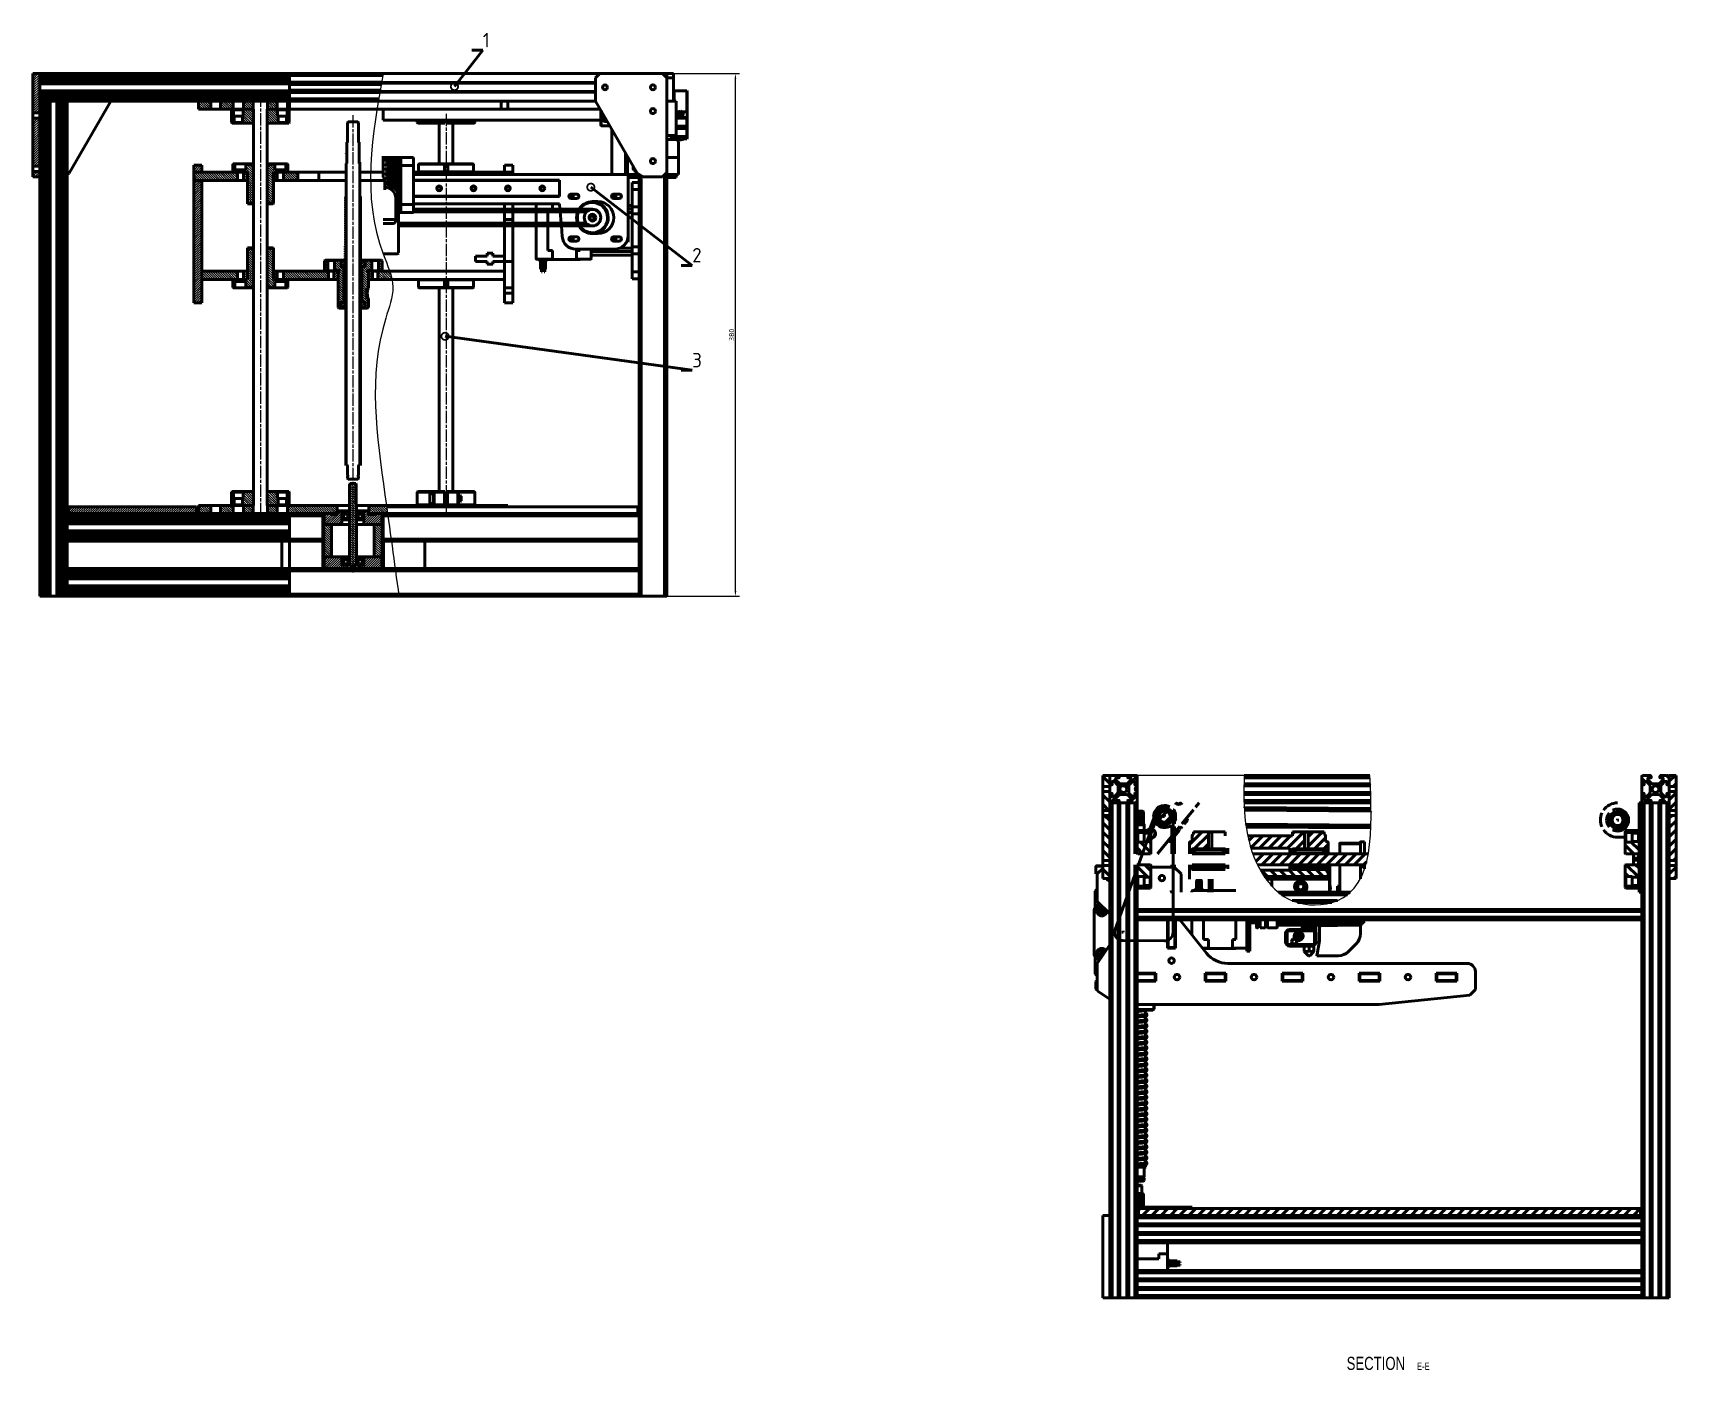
# Model space of a CAD drawing. Header units: millimetres. Extents: x -1615 to 4166, y 5 to 3174.
# Drawn here: x 206 to 1003, y 2525 to 3174 of the extents above; entities that cross this region are included whole.
import ezdxf
from ezdxf import colors
from ezdxf.entities.mleader import LeaderData, LeaderLine
from ezdxf.math import Vec2, Vec3

# ---------------------------------------------------------------- set-up
doc = ezdxf.new("R2010")
doc.units = ezdxf.units.MM
doc.header["$LTSCALE"] = 0.25
doc.header["$PDSIZE"] = -1
doc.linetypes.add('ACAD_ISO08W100', pattern=[36, 24, -3, 6, -3])
doc.layers.get('0').update_dxf_attribs({"lineweight": 50})
for name, color, linetype, lineweight in [('duong tam', 2, 'ACAD_ISO08W100', 25), ('Hatch', 5, 'Continuous', 25), ('kich thuoc', 1, 'Continuous', 25), ('Net dam', 7, 'Continuous', 50), ('net manh', 3, 'Continuous', 25)]:
    doc.layers.add(name, color=color, linetype=linetype, lineweight=lineweight)
doc.styles.add('SLDTEXTSTYLE1', font='TXT', dxfattribs={"width": 0.75})
doc.styles.get("Standard").update_dxf_attribs({"font": ''})
doc.styles.add('tieng viet', font='')
doc.styles.get('Standard').set_extended_font_data('TCVN 7284')
doc.styles.get('tieng viet').set_extended_font_data('TCVN 7284')
doc.dimstyles.new('Ratio 1.5', dxfattribs={"dimtxt": 2.5, "dimasz": 2.5, "dimexe": 2, "dimexo": 0, "dimtad": 1, "dimtoh": 1, "dimdec": 1, "dimlfac": 1.5, "dimzin": 9, "dimtxsty": 'Standard', "dimcen": 2.5, "dimazin": 0, "dimtfac": 1, "dimtdec": 1, "dimtmove": 0, "dimatfit": 3, "dimfxl": 1, "dimtzin": 1, "dimarcsym": 0})
pattern_1 = [(45, (54.7588, 2077.5174), (-2.245064, 2.245064), [])]
pattern_2 = [(135, (54.7588, 2077.5174), (-2.245064, -2.245064), [])]
pattern_3 = [(45, (-1877.9931, 848.6926), (-0.561266, 0.561266), [])]
pattern_4 = [(135, (-1877.9931, 848.6926), (-0.561266, -0.561266), [])]

msp = doc.modelspace()

# ---------------------------------------------------------------- blocks, each defined once
blk = doc.blocks.new('SW_NOTE_13')
at = {"color": 0, "linetype": 'Continuous', "lineweight": 0, "attachment_point": 2, "style": 'SLDTEXTSTYLE1'}
for s, insert, char_height in [('SECTION', (17.36, 8.19), 6.35), ('E-E', (40.4, 5.35), 3.5)]:
    blk.add_mtext(s, dxfattribs=dict(at, insert=insert, char_height=char_height))
blk = doc.blocks.new('_DotSmall')
at = {"color": 0, "linetype": 'ByBlock', "const_width": 0.5}
blk.add_lwpolyline([(-0.0625, 0, 1), (0.0625, 0, 1)], format="xyb", close=True, dxfattribs=at)
blk = doc.blocks.new('*D1163')
at = {"layer": 'Defpoints', "color": 0, "transparency": 16777216}
for p in [(516.39, 3153.95), (546.39, 3153.95), (513.06, 2900.62)]:
    blk.add_point(p, dxfattribs=at)
at = {"layer": 'kich thuoc', "color": 0, "lineweight": -2, "transparency": 16777216}
for p, q in [((516.39, 3153.95), (548.39, 3153.95)), ((546.39, 2903.12), (546.39, 3151.45)), ((513.06, 2900.62), (548.39, 2900.62))]:
    blk.add_line(p, q, dxfattribs=at)
at = {"layer": 'kich thuoc', "color": 0, "transparency": 16777216}
for points in [[(545.97, 3151.45), (546.81, 3151.45), (546.39, 3153.95)], [(545.97, 2903.12), (546.81, 2903.12), (546.39, 2900.62)]]:
    blk.add_solid(points, dxfattribs=at)
at = {"layer": 'kich thuoc', "color": 0, "transparency": 16777216, "insert": (544.52, 3027.29), "char_height": 2.5, "attachment_point": 5, "rotation": 90}
blk.add_mtext('380', dxfattribs=at)

# ---------------------------------------------------------------- dimensions: what is measured, and where the dimension line sits
at = {"layer": 'kich thuoc'}
dim = msp.add_linear_dim(base=(546.391, 3153.952), p1=(513.058, 2900.619), p2=(516.391, 3153.952), angle=90, dimstyle='Ratio 1.5', dxfattribs=at)
dim.commit()
dim.dimension.update_dxf_attribs({"geometry": '*D1163', "text_midpoint": (544.516, 3027.286)})

# ---------------------------------------------------------------- hatches: boundary and pattern name
at = {"layer": 'Hatch'}
h = msp.add_hatch(dxfattribs=at)
h.set_pattern_fill('ANSI31', color=256, scale=0.25)
h.set_pattern_definition(pattern_3)
h.paths.add_polyline_path([(205.725, 3134.885), (209.058, 3134.885), (209.058, 3153.952), (205.725, 3153.952)])
h.paths.add_polyline_path([(209.058, 3132.307), (205.725, 3132.307), (205.725, 3109.106), (209.058, 3109.106)])
h.paths.add_polyline_path([(209.058, 3103.952), (209.058, 3106.528), (205.725, 3106.528), (205.725, 3103.952)])
h = msp.add_hatch(dxfattribs=at)
h.set_pattern_fill('ANSI31', color=256, scale=0.25, style=0)
h.set_pattern_definition(pattern_3)
h.paths.add_polyline_path([(330.181, 3149.886), (209.058, 3149.886), (209.058, 3148.952), (330.181, 3148.952)], flags=0)
h = msp.add_hatch(dxfattribs=at)
h.set_pattern_fill('ANSI31', color=256, scale=0.25, style=0)
h.set_pattern_definition(pattern_3)
h.paths.add_polyline_path([(209.058, 3144.686), (330.181, 3144.686), (330.181, 3145.619), (209.058, 3145.619)], flags=0)
h = msp.add_hatch(dxfattribs=at)
h.set_pattern_fill('ANSI31', color=256, scale=0.25, style=0)
h.set_pattern_definition(pattern_3)
h.paths.add_polyline_path([(213.125, 3140.619), (213.125, 2900.619), (214.058, 2900.619), (214.058, 3140.619)], flags=0)
h = msp.add_hatch(dxfattribs=at)
h.set_pattern_fill('ANSI31', color=256, scale=0.25, style=0)
h.set_pattern_definition(pattern_3)
h.paths.add_polyline_path([(217.391, 3140.619), (217.391, 2900.619), (218.325, 2900.619), (218.325, 3140.619)], flags=0)
h = msp.add_hatch(dxfattribs=at)
h.set_pattern_fill('ANSI31', color=256, scale=0.25, angle=90)
h.set_pattern_definition(pattern_4)
h.paths.add_polyline_path([(312.608, 3140.619), (307.891, 3140.619), (307.891, 3136.619), (312.608, 3136.619)])
h.paths.add_polyline_path([(312.725, 3136.352), (312.458, 3136.619), (308.391, 3136.619), (307.725, 3136.294), (307.725, 3133.286), (307.391, 3133.286), (307.391, 3130.278), (308.058, 3129.952), (312.458, 3129.952), (312.725, 3130.219)])
h.paths.add_polyline_path([(324.225, 3140.619), (319.508, 3140.619), (319.508, 3136.619), (324.225, 3136.619)])
h.paths.add_polyline_path([(324.391, 3136.294), (323.725, 3136.619), (319.658, 3136.619), (319.391, 3136.352), (319.391, 3130.219), (319.658, 3129.952), (324.058, 3129.952), (324.725, 3130.278), (324.725, 3133.286), (324.391, 3133.286)])
h.paths.add_polyline_path([(292.094, 3140.619), (286.058, 3140.619), (286.058, 3136.619), (292.094, 3136.619)])
h.paths.add_polyline_path([(303.391, 3133.286), (303.058, 3133.286), (303.058, 3136.294), (302.391, 3136.619), (302.325, 3136.619), (302.058, 3136.352), (302.058, 3130.219), (302.325, 3129.952), (302.725, 3129.952), (303.391, 3130.278)])
h.paths.add_polyline_path([(302.891, 3140.619), (296.689, 3140.619), (296.689, 3136.619), (302.891, 3136.619)])
h.paths.add_polyline_path([(330.181, 3140.619), (329.225, 3140.619), (329.225, 3136.619), (330.181, 3136.619)])
h.paths.add_polyline_path([(330.058, 3136.352), (329.791, 3136.619), (329.725, 3136.619), (329.058, 3136.294), (329.058, 3133.286), (328.725, 3133.286), (328.725, 3130.278), (329.391, 3129.952), (329.791, 3129.952), (330.058, 3130.219)])
h = msp.add_hatch(dxfattribs=at)
h.set_pattern_fill('ANSI31', color=256, scale=0.25, angle=90)
h.set_pattern_definition(pattern_4)
h.paths.add_polyline_path([(312.725, 3110.149), (312.391, 3110.149), (312.391, 3109.815), (310.391, 3109.815), (310.391, 3110.149), (309.058, 3110.149), (309.058, 3107.215), (307.891, 3107.215), (307.891, 3106.149), (309.558, 3106.149), (309.725, 3106.149), (309.725, 3090.949), (309.858, 3090.815), (310.391, 3090.815), (310.391, 3091.149), (312.391, 3091.149), (312.391, 3090.815), (312.725, 3090.815)])
h.paths.add_polyline_path([(304.891, 3106.149), (284.058, 3106.149), (283.725, 3105.815), (283.725, 3102.482), (284.058, 3102.149), (304.891, 3102.149)])
h = msp.add_hatch(dxfattribs=at)
h.set_pattern_fill('ANSI31', color=256, scale=0.25)
h.set_pattern_definition(pattern_3)
h.paths.add_polyline_path([(287.725, 3109.482), (283.725, 3109.482), (283.725, 3106.149), (287.725, 3106.149)])
h.paths.add_polyline_path([(287.725, 3102.149), (283.725, 3102.149), (283.725, 3087.516), (287.725, 3087.516)])
h = msp.add_hatch(dxfattribs=at)
h.set_pattern_fill('ANSI31', color=256, scale=0.25)
h.set_pattern_definition(pattern_3)
h.paths.add_polyline_path([(302.725, 3106.282), (302.858, 3106.149), (304.891, 3106.149), (304.891, 3107.215), (303.725, 3107.215), (303.725, 3110.149), (302.858, 3110.149), (302.725, 3110.015)])
h.paths.add_polyline_path([(309.558, 3106.149), (307.891, 3106.149), (307.891, 3102.149), (309.558, 3102.149)])
h.paths.add_polyline_path([(324.225, 3106.149), (322.558, 3106.149), (322.558, 3102.149), (324.225, 3102.149)])
h.paths.add_polyline_path([(329.258, 3106.149), (329.391, 3106.282), (329.391, 3110.015), (329.258, 3110.149), (328.391, 3110.149), (328.391, 3107.215), (327.225, 3107.215), (327.225, 3106.149)])
h.paths.add_polyline_path([(324.225, 3058.149), (322.558, 3058.149), (322.558, 3054.149), (324.225, 3054.149)])
h.paths.add_polyline_path([(328.391, 3053.082), (328.391, 3050.149), (329.258, 3050.149), (329.391, 3050.282), (329.391, 3054.015), (329.258, 3054.149), (327.225, 3054.149), (327.225, 3053.082)])
h.paths.add_polyline_path([(307.891, 3054.149), (309.558, 3054.149), (309.558, 3058.149), (307.891, 3058.149)])
h.paths.add_polyline_path([(303.725, 3053.082), (304.891, 3053.082), (304.891, 3054.149), (302.858, 3054.149), (302.725, 3054.015), (302.725, 3050.282), (302.858, 3050.149), (303.725, 3050.149)])
h = msp.add_hatch(dxfattribs=at)
h.set_pattern_fill('ANSI31', color=256, scale=0.25, angle=90)
h.set_pattern_definition(pattern_4)
h.paths.add_polyline_path([(322.391, 3106.149), (324.225, 3106.149), (324.225, 3107.215), (323.058, 3107.215), (323.058, 3110.149), (321.725, 3110.149), (321.725, 3109.815), (319.725, 3109.815), (319.725, 3110.149), (319.391, 3110.149), (319.391, 3090.815), (319.725, 3090.815), (319.725, 3091.149), (321.725, 3091.149), (321.725, 3090.815), (322.258, 3090.815), (322.391, 3090.949)])
h = msp.add_hatch(dxfattribs=at)
h.set_pattern_fill('ANSI31', color=256, scale=0.25, angle=90)
h.set_pattern_definition(pattern_4)
h.paths.add_polyline_path([(327.225, 3106.149), (327.225, 3102.149), (334.225, 3102.149), (334.225, 3106.149)])
h = msp.add_hatch(dxfattribs=at)
h.set_pattern_fill('ANSI31', color=256, scale=0.25)
h.set_pattern_definition(pattern_3)
h.paths.add_polyline_path([(355.225, 3040.482), (355.225, 3042.981, -0.4117728), (355.389, 3043.149), (356.156, 3043.149), (356.558, 3043.149), (356.891, 3043.482), (356.891, 3060.482), (356.951, 3094.406), (356.951, 3040.482)])
h.paths.add_polyline_path([(366.891, 3042.984, 0.4155216), (366.722, 3043.149), (364.925, 3043.149), (364.925, 3040.482), (366.725, 3040.482), (366.891, 3040.482)])
h = msp.add_hatch(dxfattribs=at)
h.set_pattern_fill('ANSI31', color=256, scale=0.25)
h.set_pattern_definition(pattern_3)
h.paths.add_polyline_path([(287.725, 3087.516), (283.725, 3087.516), (283.725, 3080.727), (287.725, 3080.727)])
h.paths.add_polyline_path([(287.725, 3080.727), (283.725, 3080.727), (283.725, 3042.815), (287.725, 3042.815)])
h = msp.add_hatch(dxfattribs=at)
h.set_pattern_fill('ANSI31', color=256, scale=0.25, angle=90)
h.set_pattern_definition(pattern_4)
h.paths.add_polyline_path([(322.391, 3069.349), (322.258, 3069.482), (321.725, 3069.482), (321.725, 3069.149), (319.725, 3069.149), (319.725, 3069.482), (319.391, 3069.482), (319.391, 3050.149), (319.725, 3050.149), (319.725, 3050.482), (321.725, 3050.482), (321.725, 3050.149), (323.058, 3050.149), (323.058, 3053.082), (324.225, 3053.082), (324.225, 3054.149), (322.558, 3054.149), (322.391, 3054.149)])
h.paths.add_polyline_path([(312.725, 3069.482), (312.391, 3069.482), (312.391, 3069.149), (310.391, 3069.149), (310.391, 3069.482), (309.858, 3069.482), (309.725, 3069.349), (309.725, 3054.149), (307.891, 3054.149), (307.891, 3053.082), (309.058, 3053.082), (309.058, 3050.149), (310.391, 3050.149), (310.391, 3050.482), (312.391, 3050.482), (312.391, 3050.149), (312.725, 3050.149)])
h.paths.add_polyline_path([(304.891, 3058.149), (287.725, 3058.149), (287.725, 3054.149), (304.891, 3054.149)])
h = msp.add_hatch(dxfattribs=at)
h.set_pattern_fill('ANSI31', color=256, scale=0.25)
h.set_pattern_definition(pattern_3)
h.paths.add_polyline_path([(348.791, 3063.315), (348.625, 3063.482), (347.391, 3063.482), (347.058, 3063.149), (347.058, 3058.482), (347.391, 3058.149), (348.625, 3058.149), (348.791, 3058.315)])
h.paths.add_polyline_path([(375.058, 3063.149), (374.725, 3063.482), (373.491, 3063.482), (373.325, 3063.315), (373.325, 3058.315), (373.491, 3058.149), (374.725, 3058.149), (375.058, 3058.482)])
h = msp.add_hatch(dxfattribs=at)
h.set_pattern_fill('ANSI31', color=256, scale=0.25, angle=90)
h.set_pattern_definition(pattern_4)
h.paths.add_polyline_path([(356.156, 3060.482), (355.391, 3060.482, -0.4124576), (355.225, 3060.648), (355.225, 3063.149), (354.891, 3063.482), (352.158, 3063.482), (351.991, 3063.315), (351.991, 3058.315), (352.158, 3058.149), (352.56, 3058.149, 0.485241), (352.728, 3058.349, -0.4709643), (352.89, 3058.549), (353.914, 3058.549, -0.4845857), (354.078, 3058.345), (354.032, 3058.149), (353.725, 3056.815), (353.725, 3040.482), (354.058, 3040.149), (354.891, 3040.149), (355.225, 3040.482), (355.225, 3042.981, -0.4117728), (355.389, 3043.149), (356.156, 3043.149)])
at = {"layer": 'Hatch', "transparency": 33554687}
h = msp.add_hatch(dxfattribs=at)
h.set_pattern_fill('ANSI31', color=256, scale=0.25)
h.set_pattern_definition(pattern_3)
h.paths.add_polyline_path([(356.951, 3063.149), (355.391, 3063.149), (355.225, 3063.149), (355.225, 3060.649), (355.391, 3060.482), (356.951, 3060.482)])
at = {"layer": 'Hatch'}
h = msp.add_hatch(dxfattribs=at)
h.set_pattern_fill('ANSI31', color=256, scale=0.25)
h.set_pattern_definition(pattern_3)
h.paths.add_polyline_path([(366.891, 3063.149), (366.725, 3063.149), (364.925, 3063.149), (364.925, 3060.482), (366.725, 3060.482, 0.4142145), (366.891, 3060.649)])
h = msp.add_hatch(dxfattribs=at)
h.set_pattern_fill('ANSI31', color=256, scale=0.25, angle=90)
h.set_pattern_definition(pattern_4)
h.paths.add_polyline_path([(368.391, 3056.815), (368.045, 3058.315), (369.391, 3058.315, 0.4171323), (369.56, 3058.149), (369.958, 3058.149), (370.125, 3058.315), (370.125, 3063.315), (369.958, 3063.482), (367.225, 3063.482), (366.891, 3063.149), (366.891, 3060.65, -0.4171087), (366.725, 3060.482), (365.719, 3060.482), (365.719, 3043.149), (366.722, 3043.149, -0.4155216), (366.891, 3042.984), (366.891, 3040.482), (367.225, 3040.149), (368.058, 3040.149), (368.391, 3040.482), (368.391, 3044.749), (367.725, 3044.749), (367.725, 3050.082), (368.391, 3050.082)])
h.paths.add_polyline_path([(368.2, 3058.549), (369.223, 3058.549, -0.4164256), (369.391, 3058.382), (368.034, 3058.382, -0.4119794)], flags=16)
h = msp.add_hatch(dxfattribs=at)
h.set_pattern_fill('ANSI31', color=256, scale=0.25, angle=90)
h.set_pattern_definition([(135, (0, 862.5856), (-0.561266, -0.561266), [])])
h.paths.add_polyline_path([(349.058, 3058.149), (327.225, 3058.149), (327.225, 3054.149), (349.058, 3054.149)])
edge = h.paths.add_edge_path()
edge.add_spline(control_points=[(379.849, 3054.149), (379.575, 3055.484), (379.191, 3056.817), (378.745, 3058.149)], knot_values=[96.1671583, 96.1671583, 96.1671583, 96.1671583, 100.3421784, 100.3421784, 100.3421784, 100.3421784], degree=3, periodic=0)
edge.add_line((378.745, 3058.149), (375.543, 3058.149))
edge.add_line((375.543, 3058.149), (373.058, 3058.149))
edge.add_line((373.058, 3058.149), (373.058, 3054.149))
edge.add_line((373.058, 3054.149), (375.543, 3054.149))
edge.add_line((375.543, 3054.149), (379.849, 3054.149))
edge = h.paths.add_edge_path()
edge.add_spline(control_points=[(377.261, 2943.952), (377.23, 2944.175), (377.199, 2944.397), (377.167, 2944.619)], knot_values=[210.4210526, 210.4210526, 210.4210526, 210.4210526, 211.0896888, 211.0896888, 211.0896888, 211.0896888], degree=3, periodic=0)
edge.add_line((377.167, 2944.619), (375.543, 2944.619))
edge.add_line((375.543, 2944.619), (368.604, 2944.619))
edge.add_line((368.604, 2944.619), (368.604, 2940.619))
edge.add_line((368.604, 2940.619), (375.543, 2940.619))
edge.add_line((375.543, 2940.619), (377.726, 2940.619))
edge.add_spline(control_points=[(377.726, 2940.619), (377.571, 2941.73), (377.416, 2942.841), (377.261, 2943.952)], knot_values=[211.0896888, 211.0896888, 211.0896888, 211.0896888, 214.4353814, 214.4353814, 214.4353814, 214.4353814], degree=3, periodic=0)
h.paths.add_polyline_path([(353.271, 2944.619), (329.225, 2944.619), (329.225, 2940.619), (353.271, 2940.619)])
h = msp.add_hatch(dxfattribs=at)
h.set_pattern_fill('ANSI31', color=256, scale=0.25)
h.set_pattern_definition(pattern_3)
h.paths.add_polyline_path([(353.725, 3056.815), (354.032, 3058.149), (351.725, 3058.149), (351.725, 3054.149), (353.725, 3054.149)])
h.paths.add_polyline_path([(370.391, 3058.149), (368.084, 3058.149), (368.391, 3056.815), (368.391, 3054.149), (370.391, 3054.149)])
h = msp.add_hatch(dxfattribs=at)
h.set_pattern_fill('ANSI31', color=256, scale=0.25, angle=90)
h.set_pattern_definition(pattern_4)
h.paths.add_polyline_path([(307.725, 2947.952), (307.391, 2947.952), (307.391, 2944.944), (308.058, 2944.619), (312.458, 2944.619), (312.725, 2944.886), (312.725, 2951.019), (312.458, 2951.286), (308.391, 2951.286), (307.725, 2950.961)])
h.paths.add_polyline_path([(324.391, 2947.952), (324.391, 2950.961), (323.725, 2951.286), (319.658, 2951.286), (319.391, 2951.019), (319.391, 2944.886), (319.658, 2944.619), (324.058, 2944.619), (324.725, 2944.944), (324.725, 2947.952)])
h.paths.add_polyline_path([(312.608, 2944.619), (307.891, 2944.619), (307.891, 2940.619), (312.608, 2940.619)])
h.paths.add_polyline_path([(319.508, 2940.619), (324.225, 2940.619), (324.225, 2944.619), (319.508, 2944.619)])
h.paths.add_polyline_path([(330.058, 2951.019), (329.791, 2951.286), (329.725, 2951.286), (329.058, 2950.961), (329.058, 2947.952), (328.725, 2947.952), (328.725, 2944.944), (329.391, 2944.619), (329.791, 2944.619), (330.058, 2944.886)])
h.paths.add_polyline_path([(302.058, 2944.886), (302.325, 2944.619), (302.725, 2944.619), (303.391, 2944.944), (303.391, 2947.952), (303.058, 2947.952), (303.058, 2950.961), (302.391, 2951.286), (302.325, 2951.286), (302.058, 2951.019)])
h.paths.add_polyline_path([(302.891, 2944.619), (296.689, 2944.619), (296.689, 2940.619), (302.891, 2940.619)])
h.paths.add_polyline_path([(292.094, 2944.619), (286.058, 2944.619), (286.058, 2940.619), (292.094, 2940.619)])
h = msp.add_hatch(dxfattribs=at)
h.set_pattern_fill('ANSI31', color=256, scale=0.25, angle=90)
h.set_pattern_definition(pattern_4)
h.paths.add_polyline_path([(362.604, 2945.286), (362.401, 2945.286), (362.401, 2955.155), (362.271, 2955.286), (359.604, 2955.286), (359.271, 2954.952), (359.271, 2915.619), (359.604, 2915.286), (362.271, 2915.286), (362.604, 2915.619)])
h = msp.add_hatch(dxfattribs=at)
h.set_pattern_fill('ANSI31', color=256, scale=0.25)
h.set_pattern_definition(pattern_3)
h.paths.add_polyline_path([(223.058, 2943.952), (223.058, 2940.619), (285.058, 2940.619), (285.058, 2943.952)])
h = msp.add_hatch(dxfattribs=at)
h.set_pattern_fill('ANSI31', color=256, scale=0.25)
h.set_pattern_definition(pattern_3)
h.paths.add_polyline_path([(355.604, 2941.019), (358.504, 2941.019), (358.504, 2941.619, 0.4145048), (358.171, 2941.952), (353.937, 2941.952, 0.4151265), (353.604, 2941.618), (353.604, 2940.152), (353.271, 2940.152), (353.271, 2940.286), (349.938, 2940.286), (349.938, 2940.619), (347.269, 2940.619, 0.4129993), (346.938, 2940.286), (346.938, 2935.286), (350.604, 2935.286), (355.604, 2935.286)])
h.paths.add_polyline_path([(363.704, 2941.952), (367.937, 2941.952, -0.4145048), (368.271, 2941.619), (368.271, 2941.619), (368.271, 2940.619), (368.604, 2940.619), (374.603, 2940.619, -0.4140629), (374.938, 2940.287), (374.938, 2935.286), (366.271, 2935.286), (366.271, 2940.819, 0.4142136), (366.071, 2941.019), (363.371, 2941.019), (363.371, 2941.619), (363.371, 2941.619, -0.4139188)])
h.paths.add_polyline_path([(355.604, 2919.619), (346.938, 2919.619), (346.938, 2914.286, 0.4153921), (347.272, 2913.952), (357.938, 2913.952), (357.938, 2915.619), (355.604, 2915.619)])
h.paths.add_polyline_path([(374.938, 2919.619), (371.271, 2919.619), (366.271, 2919.619), (366.271, 2915.619), (363.938, 2915.619), (363.938, 2913.952), (374.606, 2913.952, 0.4144009), (374.938, 2914.287)])
h = msp.add_hatch(dxfattribs=at)
h.set_pattern_fill('ANSI31', color=256, scale=0.25, angle=90)
h.set_pattern_definition(pattern_4)
h.paths.add_polyline_path([(366.07, 2918.952), (365.171, 2918.952), (365.171, 2918.106, -0.2134217), (365.538, 2917.286, -0.2134217), (365.171, 2916.466), (365.171, 2915.619), (366.072, 2915.619, 0.4132395), (366.271, 2915.819), (366.271, 2918.752, 0.4155481)])
h.paths.add_polyline_path([(356.704, 2918.106), (356.704, 2918.952), (355.803, 2918.952, 0.4128809), (355.604, 2918.752), (355.604, 2915.819, 0.4151886), (355.805, 2915.619), (356.704, 2915.619), (356.704, 2916.466, -0.2134234), (356.338, 2917.286, -0.2134234)])
h.paths.add_polyline_path([(366.071, 2941.019), (365.171, 2941.019), (365.171, 2940.172, -0.2134195), (365.538, 2939.352, -0.2134195), (365.171, 2938.533), (365.171, 2937.686), (366.073, 2937.686, 0.4117507), (366.271, 2937.886), (366.271, 2940.819, 0.4142144)])
h.paths.add_polyline_path([(356.704, 2938.533, -0.2134239), (356.338, 2939.352, -0.2134239), (356.704, 2940.172), (356.704, 2941.019), (355.804, 2941.019, 0.4142136), (355.604, 2940.819), (355.604, 2937.886), (355.604, 2937.886, 0.4166808), (355.806, 2937.686), (356.704, 2937.686)])
h = msp.add_hatch(dxfattribs=at)
h.set_pattern_fill('ANSI31', color=256, scale=0.25)
h.set_pattern_definition(pattern_3)
h.paths.add_polyline_path([(359.271, 2940.82, 0.413495), (359.071, 2941.019), (359.071, 2941.019), (358.171, 2941.019), (358.171, 2940.172, -0.2134251), (358.538, 2939.352, -0.2134251), (358.171, 2938.533), (358.171, 2937.686), (359.073, 2937.686, 0.4124683), (359.271, 2937.886)])
h.paths.add_polyline_path([(362.806, 2937.686), (363.704, 2937.686), (363.704, 2938.533, -0.2134211), (363.338, 2939.352, -0.2134211), (363.704, 2940.172), (363.704, 2941.019), (362.804, 2941.019, 0.4142136), (362.604, 2940.819), (362.604, 2937.886, 0.4166808)])
h.paths.add_polyline_path([(362.805, 2915.619), (363.704, 2915.619), (363.704, 2916.466, -0.2134233), (363.338, 2917.286, -0.2134233), (363.704, 2918.106), (363.704, 2918.952), (362.803, 2918.952, 0.4128809), (362.604, 2918.752), (362.604, 2915.819, 0.4151887)])
h.paths.add_polyline_path([(358.538, 2917.286, -0.2134246), (358.171, 2916.466), (358.171, 2915.619), (359.072, 2915.619, 0.4139579), (359.271, 2915.82), (359.271, 2918.753, 0.4148282), (359.07, 2918.952), (358.171, 2918.952), (358.171, 2918.106, -0.2134246)])
h = msp.add_hatch(dxfattribs=at)
h.set_pattern_fill('ANSI31', color=256, scale=0.25, style=0)
h.set_pattern_definition(pattern_3)
h.paths.add_polyline_path([(222.391, 2936.552), (222.391, 2935.619), (330.181, 2935.619), (330.181, 2936.552)], flags=0)
h = msp.add_hatch(dxfattribs=at)
h.set_pattern_fill('ANSI31', color=256, scale=0.25, style=0)
h.set_pattern_definition(pattern_3)
h.paths.add_polyline_path([(330.181, 2931.352), (330.181, 2932.286), (222.391, 2932.286), (222.391, 2931.352)], flags=0)
h = msp.add_hatch(dxfattribs=at)
h.set_pattern_fill('ANSI31', color=256, scale=0.25, angle=90)
h.set_pattern_definition(pattern_4)
h.paths.add_polyline_path([(350.604, 2935.286), (346.838, 2935.286), (346.838, 2919.619), (350.604, 2919.619)])
h.paths.add_polyline_path([(371.271, 2919.619), (375.038, 2919.619), (375.038, 2935.286), (371.271, 2935.286)])
h = msp.add_hatch(dxfattribs=at)
h.set_pattern_fill('ANSI31', color=256, scale=0.25, style=0)
h.set_pattern_definition(pattern_3)
h.paths.add_polyline_path([(222.391, 2909.886), (222.391, 2908.952), (330.181, 2908.952), (330.181, 2909.886)], flags=0)
h = msp.add_hatch(dxfattribs=at)
h.set_pattern_fill('ANSI31', color=256, scale=0.25, style=0)
h.set_pattern_definition(pattern_3)
h.paths.add_polyline_path([(330.181, 2904.686), (330.181, 2905.619), (222.391, 2905.619), (222.391, 2904.686)], flags=0)
at = {"layer": 'Net dam'}
h = msp.add_hatch(dxfattribs=at)
h.set_pattern_fill('ANSI31', color=256, style=0)
h.set_pattern_definition([(45, (0.001, 1685.1156), (-2.245064, 2.245064), [])])
h.paths.add_polyline_path([(328.391, 3050.149), (329.258, 3050.149), (329.391, 3050.282), (329.391, 3054.015), (329.258, 3054.149), (327.225, 3054.149), (327.225, 3053.082), (328.391, 3053.082)], flags=0)
h = msp.add_hatch(dxfattribs=at)
h.set_pattern_fill('ANSI31', color=256, angle=90, style=0)
h.set_pattern_definition(pattern_2)
h.paths.add_polyline_path([(727.84, 2808.298), (727.84, 2813.753), (724.506, 2813.753), (724.506, 2808.298)], flags=0)
h = msp.add_hatch(dxfattribs=at)
h.set_pattern_fill('ANSI31', color=256, style=0)
h.set_pattern_definition(pattern_1)
edge = h.paths.add_edge_path(flags=0)
edge.add_arc((738.935, 2803.553), 0.133, 225, 270, ccw=False)
edge.add_line((738.841, 2803.459), (737.497, 2804.803))
edge.add_arc((738.44, 2805.746), 1.333, 180, 225, ccw=False)
edge.add_line((737.106, 2805.746), (737.106, 2808.427))
edge.add_arc((738.44, 2808.427), 1.333, 135, 180, ccw=False)
edge.add_line((737.497, 2809.37), (738.841, 2810.714))
edge.add_arc((738.935, 2810.62), 0.133, 90, 135, ccw=False)
edge.add_line((738.935, 2810.753), (739.84, 2810.753))
edge.add_arc((739.84, 2810.62), 0.133, 0, 90, ccw=False)
edge.add_line((739.973, 2810.62), (739.973, 2809.286))
edge.add_arc((740.106, 2809.286), 0.133, 180, 270)
edge.add_line((740.106, 2809.153), (740.706, 2809.153))
edge.add_arc((740.706, 2809.286), 0.133, 270, 360)
edge.add_line((740.84, 2809.286), (740.84, 2809.353))
edge.add_arc((740.973, 2809.353), 0.133, 90, 180, ccw=False)
edge.add_line((740.973, 2809.486), (741.04, 2809.486))
edge.add_arc((741.04, 2809.62), 0.133, 270, 360)
edge.add_line((741.173, 2809.62), (741.173, 2812.753))
edge.add_arc((740.173, 2812.753), 1, 0, 90)
edge.add_line((740.173, 2813.753), (737.04, 2813.753))
edge.add_arc((737.04, 2813.62), 0.133, 90, 180)
edge.add_line((736.906, 2813.62), (736.906, 2813.553))
edge.add_arc((736.773, 2813.553), 0.133, 270, 360, ccw=False)
edge.add_line((736.773, 2813.42), (736.706, 2813.42))
edge.add_arc((736.706, 2813.286), 0.133, 90, 180)
edge.add_line((736.573, 2813.286), (736.573, 2812.686))
edge.add_arc((736.706, 2812.686), 0.133, 180, 270)
edge.add_line((736.706, 2812.553), (738.04, 2812.553))
edge.add_arc((738.04, 2812.42), 0.133, 0, 90, ccw=False)
edge.add_line((738.173, 2812.42), (738.173, 2811.515))
edge.add_arc((738.04, 2811.515), 0.133, 315, 360, ccw=False)
edge.add_line((738.134, 2811.421), (736.79, 2810.077))
edge.add_arc((735.847, 2811.02), 1.333, 270, 315, ccw=False)
edge.add_line((735.847, 2809.686), (733.166, 2809.686))
edge.add_arc((733.166, 2811.02), 1.333, 225, 270, ccw=False)
edge.add_line((732.223, 2810.077), (730.879, 2811.421))
edge.add_arc((730.973, 2811.515), 0.133, 180, 225, ccw=False)
edge.add_line((730.84, 2811.515), (730.84, 2812.42))
edge.add_arc((730.973, 2812.42), 0.133, 90, 180, ccw=False)
edge.add_line((730.973, 2812.553), (732.306, 2812.553))
edge.add_arc((732.306, 2812.686), 0.133, 270, 360)
edge.add_line((732.44, 2812.686), (732.44, 2813.286))
edge.add_arc((732.306, 2813.286), 0.133, 0, 90)
edge.add_line((732.306, 2813.42), (732.24, 2813.42))
edge.add_arc((732.24, 2813.553), 0.133, 180, 270, ccw=False)
edge.add_line((732.106, 2813.553), (732.106, 2813.62))
edge.add_arc((731.973, 2813.62), 0.133, 0, 90)
edge.add_line((731.973, 2813.753), (728.84, 2813.753))
edge.add_arc((728.84, 2812.753), 1, 90, 180)
edge.add_line((727.84, 2812.753), (727.84, 2809.62))
edge.add_arc((727.973, 2809.62), 0.133, 180, 270)
edge.add_line((727.973, 2809.486), (728.04, 2809.486))
edge.add_arc((728.04, 2809.353), 0.133, 0, 90, ccw=False)
edge.add_line((728.173, 2809.353), (728.173, 2809.286))
edge.add_arc((728.306, 2809.286), 0.133, 180, 270)
edge.add_line((728.306, 2809.153), (728.906, 2809.153))
edge.add_arc((728.906, 2809.286), 0.133, 270, 360)
edge.add_line((729.04, 2809.286), (729.04, 2810.62))
edge.add_arc((729.173, 2810.62), 0.133, 90, 180, ccw=False)
edge.add_line((729.173, 2810.753), (730.077, 2810.753))
edge.add_arc((730.077, 2810.62), 0.133, 45, 90, ccw=False)
edge.add_line((730.172, 2810.714), (731.516, 2809.37))
edge.add_arc((730.573, 2808.427), 1.333, 0, 45, ccw=False)
edge.add_line((731.906, 2808.427), (731.906, 2805.746))
edge.add_arc((730.573, 2805.746), 1.333, 315, 360, ccw=False)
edge.add_line((731.516, 2804.803), (730.172, 2803.459))
edge.add_arc((730.077, 2803.553), 0.133, 270, 315, ccw=False)
edge.add_line((730.077, 2803.42), (729.173, 2803.42))
edge.add_arc((729.173, 2803.553), 0.133, 180, 270, ccw=False)
edge.add_line((729.04, 2803.553), (729.04, 2804.886))
edge.add_arc((728.906, 2804.886), 0.133, 0, 90)
edge.add_line((728.906, 2805.02), (728.306, 2805.02))
edge.add_arc((728.306, 2804.886), 0.133, 90, 180)
edge.add_line((728.173, 2804.886), (728.173, 2804.82))
edge.add_arc((728.04, 2804.82), 0.133, 270, 360, ccw=False)
edge.add_line((728.04, 2804.686), (727.973, 2804.686))
edge.add_arc((727.973, 2804.553), 0.133, 90, 180)
edge.add_line((727.84, 2804.553), (727.84, 2801.42))
edge.add_arc((728.84, 2801.42), 1, 180, 270)
edge.add_line((728.84, 2800.42), (731.973, 2800.42))
edge.add_arc((731.973, 2800.553), 0.133, 270, 360)
edge.add_line((732.106, 2800.553), (732.106, 2800.62))
edge.add_arc((732.24, 2800.62), 0.133, 90, 180, ccw=False)
edge.add_line((732.24, 2800.753), (732.306, 2800.753))
edge.add_arc((732.306, 2800.886), 0.133, 270, 360)
edge.add_line((732.44, 2800.886), (732.44, 2801.486))
edge.add_arc((732.306, 2801.486), 0.133, 0, 90)
edge.add_line((732.306, 2801.62), (730.973, 2801.62))
edge.add_arc((730.973, 2801.753), 0.133, 180, 270, ccw=False)
edge.add_line((730.84, 2801.753), (730.84, 2802.657))
edge.add_arc((730.973, 2802.657), 0.133, 135, 180, ccw=False)
edge.add_line((730.879, 2802.752), (732.223, 2804.096))
edge.add_arc((733.166, 2803.153), 1.333, 90, 135, ccw=False)
edge.add_line((733.166, 2804.486), (735.847, 2804.486))
edge.add_arc((735.847, 2803.153), 1.333, 45, 90, ccw=False)
edge.add_line((736.79, 2804.096), (738.134, 2802.752))
edge.add_arc((738.04, 2802.657), 0.133, 0, 45, ccw=False)
edge.add_line((738.173, 2802.657), (738.173, 2801.753))
edge.add_arc((738.04, 2801.753), 0.133, 270, 360, ccw=False)
edge.add_line((738.04, 2801.62), (736.706, 2801.62))
edge.add_arc((736.706, 2801.486), 0.133, 90, 180)
edge.add_line((736.573, 2801.486), (736.573, 2800.886))
edge.add_arc((736.706, 2800.886), 0.133, 180, 270)
edge.add_line((736.706, 2800.753), (736.773, 2800.753))
edge.add_arc((736.773, 2800.62), 0.133, 0, 90, ccw=False)
edge.add_line((736.906, 2800.62), (736.906, 2800.553))
edge.add_arc((737.04, 2800.553), 0.133, 180, 270)
edge.add_line((737.04, 2800.42), (740.173, 2800.42))
edge.add_arc((740.173, 2801.42), 1, 270, 360)
edge.add_line((741.173, 2801.42), (741.173, 2804.553))
edge.add_arc((741.04, 2804.553), 0.133, 0, 90)
edge.add_line((741.04, 2804.686), (740.973, 2804.686))
edge.add_arc((740.973, 2804.82), 0.133, 180, 270, ccw=False)
edge.add_line((740.84, 2804.82), (740.84, 2804.886))
edge.add_arc((740.706, 2804.886), 0.133, 0, 90)
edge.add_line((740.706, 2805.02), (740.106, 2805.02))
edge.add_arc((740.106, 2804.886), 0.133, 90, 180)
edge.add_line((739.973, 2804.886), (739.973, 2803.553))
edge.add_arc((739.84, 2803.553), 0.133, 270, 360, ccw=False)
edge.add_line((739.84, 2803.42), (738.935, 2803.42))
edge = h.paths.add_edge_path(flags=0)
edge.add_arc((734.506, 2807.086), 1.667, 0, 360)
h = msp.add_hatch(dxfattribs=at)
h.set_pattern_fill('ANSI31', color=256, angle=90, style=0)
h.set_pattern_definition(pattern_2)
edge = h.paths.add_edge_path(flags=0)
edge.add_arc((988.077, 2803.553), 0.133, 270, 315, ccw=False)
edge.add_line((988.077, 2803.42), (987.173, 2803.42))
edge.add_arc((987.173, 2803.553), 0.133, 180, 270, ccw=False)
edge.add_line((987.04, 2803.553), (987.04, 2804.886))
edge.add_arc((986.906, 2804.886), 0.133, 0, 90)
edge.add_line((986.906, 2805.02), (986.306, 2805.02))
edge.add_arc((986.306, 2804.886), 0.133, 90, 180)
edge.add_line((986.173, 2804.886), (986.173, 2804.82))
edge.add_arc((986.04, 2804.82), 0.133, 270, 360, ccw=False)
edge.add_line((986.04, 2804.686), (985.973, 2804.686))
edge.add_arc((985.973, 2804.553), 0.133, 90, 180)
edge.add_line((985.84, 2804.553), (985.84, 2801.42))
edge.add_arc((986.84, 2801.42), 1, 180, 270)
edge.add_line((986.84, 2800.42), (989.973, 2800.42))
edge.add_arc((989.973, 2800.553), 0.133, 270, 360)
edge.add_line((990.106, 2800.553), (990.106, 2800.62))
edge.add_arc((990.24, 2800.62), 0.133, 90, 180, ccw=False)
edge.add_line((990.24, 2800.753), (990.306, 2800.753))
edge.add_arc((990.306, 2800.886), 0.133, 270, 360)
edge.add_line((990.44, 2800.886), (990.44, 2801.486))
edge.add_arc((990.306, 2801.486), 0.133, 0, 90)
edge.add_line((990.306, 2801.62), (988.973, 2801.62))
edge.add_arc((988.973, 2801.753), 0.133, 180, 270, ccw=False)
edge.add_line((988.84, 2801.753), (988.84, 2802.657))
edge.add_arc((988.973, 2802.657), 0.133, 135, 180, ccw=False)
edge.add_line((988.879, 2802.752), (990.223, 2804.096))
edge.add_arc((991.166, 2803.153), 1.333, 90, 135, ccw=False)
edge.add_line((991.166, 2804.486), (993.847, 2804.486))
edge.add_arc((993.847, 2803.153), 1.333, 45, 90, ccw=False)
edge.add_line((994.79, 2804.096), (996.134, 2802.752))
edge.add_arc((996.04, 2802.657), 0.133, 0, 45, ccw=False)
edge.add_line((996.173, 2802.657), (996.173, 2801.753))
edge.add_arc((996.04, 2801.753), 0.133, 270, 360, ccw=False)
edge.add_line((996.04, 2801.62), (994.706, 2801.62))
edge.add_arc((994.706, 2801.486), 0.133, 90, 180)
edge.add_line((994.573, 2801.486), (994.573, 2800.886))
edge.add_arc((994.706, 2800.886), 0.133, 180, 270)
edge.add_line((994.706, 2800.753), (994.773, 2800.753))
edge.add_arc((994.773, 2800.62), 0.133, 0, 90, ccw=False)
edge.add_line((994.906, 2800.62), (994.906, 2800.553))
edge.add_arc((995.04, 2800.553), 0.133, 180, 270)
edge.add_line((995.04, 2800.42), (998.173, 2800.42))
edge.add_arc((998.173, 2801.42), 1, 270, 360)
edge.add_line((999.173, 2801.42), (999.173, 2804.553))
edge.add_arc((999.04, 2804.553), 0.133, 0, 90)
edge.add_line((999.04, 2804.686), (998.973, 2804.686))
edge.add_arc((998.973, 2804.82), 0.133, 180, 270, ccw=False)
edge.add_line((998.84, 2804.82), (998.84, 2804.886))
edge.add_arc((998.706, 2804.886), 0.133, 0, 90)
edge.add_line((998.706, 2805.02), (998.106, 2805.02))
edge.add_arc((998.106, 2804.886), 0.133, 90, 180)
edge.add_line((997.973, 2804.886), (997.973, 2803.553))
edge.add_arc((997.84, 2803.553), 0.133, 270, 360, ccw=False)
edge.add_line((997.84, 2803.42), (996.935, 2803.42))
edge.add_arc((996.935, 2803.553), 0.133, 225, 270, ccw=False)
edge.add_line((996.841, 2803.459), (995.497, 2804.803))
edge.add_arc((996.44, 2805.746), 1.333, 180, 225, ccw=False)
edge.add_line((995.106, 2805.746), (995.106, 2808.427))
edge.add_arc((996.44, 2808.427), 1.333, 135, 180, ccw=False)
edge.add_line((995.497, 2809.37), (996.841, 2810.714))
edge.add_arc((996.935, 2810.62), 0.133, 90, 135, ccw=False)
edge.add_line((996.935, 2810.753), (997.84, 2810.753))
edge.add_arc((997.84, 2810.62), 0.133, 0, 90, ccw=False)
edge.add_line((997.973, 2810.62), (997.973, 2809.286))
edge.add_arc((998.106, 2809.286), 0.133, 180, 270)
edge.add_line((998.106, 2809.153), (998.706, 2809.153))
edge.add_arc((998.706, 2809.286), 0.133, 270, 360)
edge.add_line((998.84, 2809.286), (998.84, 2809.353))
edge.add_arc((998.973, 2809.353), 0.133, 90, 180, ccw=False)
edge.add_line((998.973, 2809.486), (999.04, 2809.486))
edge.add_arc((999.04, 2809.62), 0.133, 270, 360)
edge.add_line((999.173, 2809.62), (999.173, 2812.753))
edge.add_arc((998.173, 2812.753), 1, 0, 90)
edge.add_line((998.173, 2813.753), (995.04, 2813.753))
edge.add_arc((995.04, 2813.62), 0.133, 90, 180)
edge.add_line((994.906, 2813.62), (994.906, 2813.553))
edge.add_arc((994.773, 2813.553), 0.133, 270, 360, ccw=False)
edge.add_line((994.773, 2813.42), (994.706, 2813.42))
edge.add_arc((994.706, 2813.286), 0.133, 90, 180)
edge.add_line((994.573, 2813.286), (994.573, 2812.686))
edge.add_arc((994.706, 2812.686), 0.133, 180, 270)
edge.add_line((994.706, 2812.553), (996.04, 2812.553))
edge.add_arc((996.04, 2812.42), 0.133, 0, 90, ccw=False)
edge.add_line((996.173, 2812.42), (996.173, 2811.515))
edge.add_arc((996.04, 2811.515), 0.133, 315, 360, ccw=False)
edge.add_line((996.134, 2811.421), (994.79, 2810.077))
edge.add_arc((993.847, 2811.02), 1.333, 270, 315, ccw=False)
edge.add_line((993.847, 2809.686), (991.166, 2809.686))
edge.add_arc((991.166, 2811.02), 1.333, 225, 270, ccw=False)
edge.add_line((990.223, 2810.077), (988.879, 2811.421))
edge.add_arc((988.973, 2811.515), 0.133, 180, 225, ccw=False)
edge.add_line((988.84, 2811.515), (988.84, 2812.42))
edge.add_arc((988.973, 2812.42), 0.133, 90, 180, ccw=False)
edge.add_line((988.973, 2812.553), (990.306, 2812.553))
edge.add_arc((990.306, 2812.686), 0.133, 270, 360)
edge.add_line((990.44, 2812.686), (990.44, 2813.286))
edge.add_arc((990.306, 2813.286), 0.133, 0, 90)
edge.add_line((990.306, 2813.42), (990.24, 2813.42))
edge.add_arc((990.24, 2813.553), 0.133, 180, 270, ccw=False)
edge.add_line((990.106, 2813.553), (990.106, 2813.62))
edge.add_arc((989.973, 2813.62), 0.133, 0, 90)
edge.add_line((989.973, 2813.753), (986.84, 2813.753))
edge.add_arc((986.84, 2812.753), 1, 90, 180)
edge.add_line((985.84, 2812.753), (985.84, 2809.62))
edge.add_arc((985.973, 2809.62), 0.133, 180, 270)
edge.add_line((985.973, 2809.486), (986.04, 2809.486))
edge.add_arc((986.04, 2809.353), 0.133, 0, 90, ccw=False)
edge.add_line((986.173, 2809.353), (986.173, 2809.286))
edge.add_arc((986.306, 2809.286), 0.133, 180, 270)
edge.add_line((986.306, 2809.153), (986.906, 2809.153))
edge.add_arc((986.906, 2809.286), 0.133, 270, 360)
edge.add_line((987.04, 2809.286), (987.04, 2810.62))
edge.add_arc((987.173, 2810.62), 0.133, 90, 180, ccw=False)
edge.add_line((987.173, 2810.753), (988.077, 2810.753))
edge.add_arc((988.077, 2810.62), 0.133, 45, 90, ccw=False)
edge.add_line((988.172, 2810.714), (989.516, 2809.37))
edge.add_arc((988.573, 2808.427), 1.333, 0, 45, ccw=False)
edge.add_line((989.906, 2808.427), (989.906, 2805.746))
edge.add_arc((988.573, 2805.746), 1.333, 315, 360, ccw=False)
edge.add_line((989.516, 2804.803), (988.172, 2803.459))
edge = h.paths.add_edge_path(flags=0)
edge.add_arc((992.506, 2807.086), 1.667, 0, 360)
h = msp.add_hatch(dxfattribs=at)
h.set_pattern_fill('ANSI31', color=256, style=0)
h.set_pattern_definition(pattern_1)
h.paths.add_polyline_path([(1002.506, 2808.298), (1002.506, 2813.753), (999.173, 2813.753), (999.173, 2808.298)], flags=0)
h = msp.add_hatch(dxfattribs=at)
h.set_pattern_fill('ANSI31', color=256, angle=90, style=0)
h.set_pattern_definition(pattern_2)
h.paths.add_polyline_path([(724.506, 2796.78), (727.84, 2796.78), (727.84, 2805.875), (724.506, 2805.875)], flags=0)
h = msp.add_hatch(dxfattribs=at)
h.set_pattern_fill('ANSI31', color=256, style=0)
h.set_pattern_definition(pattern_1)
h.paths.add_polyline_path([(854.395, 2804.486), (854.387, 2804.737), (854.365, 2805.42), (792.928, 2805.42), (792.928, 2805.046), (792.931, 2804.486)])
h = msp.add_hatch(dxfattribs=at)
h.set_pattern_fill('ANSI31', color=256, style=0)
h.set_pattern_definition(pattern_1)
h.paths.add_polyline_path([(792.969, 2809.686), (792.962, 2809.359), (792.953, 2808.753), (854.244, 2808.753), (854.239, 2808.888), (854.212, 2809.582), (854.208, 2809.686)])
h = msp.add_hatch(dxfattribs=at)
h.set_pattern_fill('ANSI31', color=256, style=0)
h.set_pattern_definition(pattern_1)
h.paths.add_polyline_path([(999.173, 2796.78), (1002.506, 2796.78), (1002.506, 2805.875), (999.173, 2805.875)], flags=0)
h = msp.add_hatch(dxfattribs=at)
h.set_pattern_fill('ANSI31', color=256, angle=90, style=0)
h.set_pattern_definition(pattern_2)
h.paths.add_polyline_path([(731.906, 2800.42), (731.906, 2560.42), (732.84, 2560.42), (732.84, 2800.42)], flags=0)
h = msp.add_hatch(dxfattribs=at)
h.set_pattern_fill('ANSI31', color=256, angle=90, style=0)
h.set_pattern_definition(pattern_2)
h.paths.add_polyline_path([(736.173, 2800.42), (736.173, 2560.42), (737.106, 2560.42), (737.106, 2800.42)], flags=0)
h = msp.add_hatch(dxfattribs=at)
h.set_pattern_fill('ANSI31', color=256, angle=90, style=0)
h.set_pattern_definition(pattern_2)
edge = h.paths.add_edge_path(flags=0)
edge.add_arc((754.506, 2793.753), 4.075, 212.391061, 216.338702)
edge.add_arc((751.305, 2791.398), 0.1, 216.338702, 304.296553)
edge.add_arc((751.737, 2790.764), 0.667, 109.296889, 124.296553, ccw=False)
edge.add_arc((751.639, 2791.044), 0.37, -22.567126, 109.296889, ccw=False)
edge.add_arc((751.365, 2791.158), 0.667, 322.43321, 337.432874, ccw=False)
edge.add_arc((751.972, 2790.691), 0.1, 142.43321, 230.391061)
edge.add_arc((754.506, 2793.753), 4.075, 230.391061, 234.338702)
edge.add_arc((752.189, 2790.524), 0.1, 234.338702, 322.296553)
edge.add_arc((752.796, 2790.055), 0.667, 127.296889, 142.296553, ccw=False)
edge.add_arc((752.616, 2790.291), 0.37, -4.567126, 127.296889, ccw=False)
edge.add_arc((752.32, 2790.314), 0.667, 340.43321, 355.432874, ccw=False)
edge.add_arc((753.043, 2790.058), 0.1, 160.43321, 248.391061)
edge.add_arc((754.506, 2793.753), 4.075, 248.391061, 252.338702)
edge.add_arc((753.301, 2789.966), 0.1, 252.338702, 340.296553)
edge.add_arc((754.022, 2789.707), 0.667, 145.296889, 160.296553, ccw=False)
edge.add_arc((753.778, 2789.876), 0.37, 13.432874, 145.296889, ccw=False)
edge.add_arc((753.49, 2789.807), 0.667, -1.56679, 13.432874, ccw=False)
edge.add_arc((754.256, 2789.786), 0.1, 178.43321, 266.391061)
edge.add_arc((754.506, 2793.753), 4.075, 266.391061, 270.338702)
edge.add_arc((754.53, 2789.778), 0.1, 270.338702, 358.296553)
edge.add_arc((755.296, 2789.756), 0.667, 163.296889, 178.296553, ccw=False)
edge.add_arc((755.012, 2789.841), 0.37, 31.432874, 163.296889, ccw=False)
edge.add_arc((754.759, 2789.686), 0.667, 16.43321, 31.432874, ccw=False)
edge.add_arc((755.494, 2789.903), 0.1, 196.43321, 284.391061)
edge.add_arc((754.506, 2793.753), 4.075, 284.391061, 288.338702)
edge.add_arc((755.757, 2789.98), 0.1, 288.338702, 376.296553)
edge.add_arc((756.493, 2790.195), 0.667, 181.296889, 196.296553, ccw=False)
edge.add_arc((756.196, 2790.189), 0.37, 49.432874, 181.296889, ccw=False)
edge.add_arc((756.003, 2789.963), 0.667, 34.43321, 49.432874, ccw=False)
edge.add_arc((756.636, 2790.397), 0.1, 214.43321, 302.391061)
edge.add_arc((754.506, 2793.753), 4.075, 302.391061, 306.338702)
edge.add_arc((756.862, 2790.551), 0.1, 306.338702, 394.296553)
edge.add_arc((757.495, 2790.983), 0.667, 199.296889, 214.296553, ccw=False)
edge.add_arc((757.215, 2790.885), 0.37, 67.432874, 199.296889, ccw=False)
edge.add_arc((757.101, 2790.611), 0.667, 52.43321, 67.432874, ccw=False)
edge.add_arc((757.569, 2791.219), 0.1, 232.43321, 320.391061)
edge.add_arc((754.506, 2793.753), 4.075, 320.391061, 324.338702)
edge.add_arc((757.736, 2791.436), 0.1, 324.338702, 412.296553)
edge.add_arc((758.205, 2792.042), 0.667, 217.296889, 232.296553, ccw=False)
edge.add_arc((757.969, 2791.863), 0.37, 85.432874, 217.296889, ccw=False)
edge.add_arc((757.945, 2791.567), 0.667, 70.43321, 85.432874, ccw=False)
edge.add_arc((758.202, 2792.289), 0.1, 250.43321, 338.391061)
edge.add_arc((754.506, 2793.753), 4.075, 338.391061, 342.338702)
edge.add_arc((758.294, 2792.547), 0.1, 342.338702, 430.296553)
edge.add_arc((758.552, 2793.269), 0.667, 235.296889, 250.296553, ccw=False)
edge.add_arc((758.383, 2793.025), 0.37, 103.432874, 235.296889, ccw=False)
edge.add_arc((758.452, 2792.737), 0.667, 88.43321, 103.432874, ccw=False)
edge.add_arc((758.473, 2793.503), 0.1, 268.43321, 356.391061)
edge.add_arc((754.506, 2793.753), 4.075, 356.391061, 360.338702)
edge.add_arc((758.481, 2793.777), 0.1, 0.338702, 88.296553)
edge.add_arc((758.504, 2794.543), 0.667, 253.296889, 268.296553, ccw=False)
edge.add_arc((758.419, 2794.259), 0.37, 121.432874, 253.296889, ccw=False)
edge.add_arc((758.573, 2794.006), 0.667, 106.43321, 121.432874, ccw=False)
edge.add_arc((758.357, 2794.741), 0.1, 286.43321, 374.391061)
edge.add_arc((754.506, 2793.753), 4.075, 14.391061, 18.338702)
edge.add_arc((758.279, 2795.004), 0.1, 18.338702, 106.296553)
edge.add_arc((758.064, 2795.74), 0.667, 271.296889, 286.296553, ccw=False)
edge.add_arc((758.071, 2795.443), 0.37, 139.432874, 271.296889, ccw=False)
edge.add_arc((758.296, 2795.25), 0.667, 124.43321, 139.432874, ccw=False)
edge.add_arc((757.863, 2795.882), 0.1, 304.43321, 392.391061)
edge.add_arc((754.506, 2793.753), 4.075, 32.391061, 36.338702)
edge.add_arc((757.708, 2796.108), 0.1, 36.338702, 124.296553)
edge.add_arc((757.276, 2796.742), 0.667, 289.296889, 304.296553, ccw=False)
edge.add_arc((757.374, 2796.462), 0.37, 157.432874, 289.296889, ccw=False)
edge.add_arc((757.648, 2796.348), 0.667, 142.43321, 157.432874, ccw=False)
edge.add_arc((757.041, 2796.815), 0.1, 322.43321, 410.391061)
edge.add_arc((754.506, 2793.753), 4.075, 50.391061, 54.338702)
edge.add_arc((756.824, 2796.983), 0.1, 54.338702, 142.296553)
edge.add_arc((756.217, 2797.451), 0.667, 307.296889, 322.296553, ccw=False)
edge.add_arc((756.397, 2797.215), 0.37, 175.432874, 307.296889, ccw=False)
edge.add_arc((756.693, 2797.192), 0.667, 160.43321, 175.432874, ccw=False)
edge.add_arc((755.97, 2797.449), 0.1, 340.43321, 428.391061)
edge.add_arc((754.506, 2793.753), 4.075, 68.391061, 72.338702)
edge.add_arc((755.712, 2797.541), 0.1, 72.338702, 160.296553)
edge.add_arc((754.991, 2797.799), 0.667, 325.296889, 340.296553, ccw=False)
edge.add_arc((755.234, 2797.63), 0.37, 193.432874, 325.296889, ccw=False)
edge.add_arc((755.523, 2797.699), 0.667, 178.43321, 193.432874, ccw=False)
edge.add_arc((754.757, 2797.72), 0.1, 358.43321, 446.391061)
edge.add_arc((754.506, 2793.753), 4.075, 86.391061, 90.338702)
edge.add_arc((754.483, 2797.728), 0.1, 90.338702, 178.296553)
edge.add_arc((753.717, 2797.751), 0.667, 343.296889, 358.296553, ccw=False)
edge.add_arc((754.001, 2797.665), 0.37, 211.432874, 343.296889, ccw=False)
edge.add_arc((754.254, 2797.82), 0.667, 196.43321, 211.432874, ccw=False)
edge.add_arc((753.519, 2797.603), 0.1, 16.43321, 104.391061)
edge.add_arc((754.506, 2793.753), 4.075, 104.391061, 108.338702)
edge.add_arc((753.256, 2797.526), 0.1, 108.338702, 196.296553)
edge.add_arc((752.52, 2797.311), 0.667, 1.296889, 16.296553, ccw=False)
edge.add_arc((752.817, 2797.318), 0.37, -130.567126, 1.296889, ccw=False)
edge.add_arc((753.009, 2797.543), 0.667, 214.43321, 229.432874, ccw=False)
edge.add_arc((752.377, 2797.109), 0.1, 34.43321, 122.391061)
edge.add_arc((754.506, 2793.753), 4.075, 122.391061, 126.338702)
edge.add_arc((752.151, 2796.955), 0.1, 126.338702, 214.296553)
edge.add_arc((751.518, 2796.523), 0.667, 19.296889, 34.296553, ccw=False)
edge.add_arc((751.798, 2796.621), 0.37, -112.567126, 19.296889, ccw=False)
edge.add_arc((751.912, 2796.895), 0.667, 232.43321, 247.432874, ccw=False)
edge.add_arc((751.444, 2796.287), 0.1, 52.43321, 140.391061)
edge.add_arc((754.506, 2793.753), 4.075, 140.391061, 144.338702)
edge.add_arc((751.277, 2796.07), 0.1, 144.338702, 232.296553)
edge.add_arc((750.808, 2795.464), 0.667, 37.296889, 52.296553, ccw=False)
edge.add_arc((751.044, 2795.644), 0.37, -94.567126, 37.296889, ccw=False)
edge.add_arc((751.068, 2795.939), 0.667, 250.43321, 265.432874, ccw=False)
edge.add_arc((750.811, 2795.217), 0.1, 70.43321, 158.391061)
edge.add_arc((754.506, 2793.753), 4.075, 158.391061, 162.338702)
edge.add_arc((750.719, 2794.959), 0.1, 162.338702, 250.296553)
edge.add_arc((750.46, 2794.237), 0.667, 55.296889, 70.296553, ccw=False)
edge.add_arc((750.629, 2794.481), 0.37, -76.567126, 55.296889, ccw=False)
edge.add_arc((750.56, 2794.77), 0.667, 268.43321, 283.432874, ccw=False)
edge.add_arc((750.54, 2794.003), 0.1, 88.43321, 176.391061)
edge.add_arc((754.506, 2793.753), 4.075, 176.391061, 180.338702)
edge.add_arc((750.532, 2793.73), 0.1, 180.338702, 268.296553)
edge.add_arc((750.509, 2792.963), 0.667, 73.296889, 88.296553, ccw=False)
edge.add_arc((750.594, 2793.247), 0.37, -58.567126, 73.296889, ccw=False)
edge.add_arc((750.439, 2793.501), 0.667, 286.43321, 301.432874, ccw=False)
edge.add_arc((750.656, 2792.765), 0.1, 106.43321, 194.391061)
edge.add_arc((754.506, 2793.753), 4.075, 194.391061, 198.338702)
edge.add_arc((750.733, 2792.503), 0.1, 198.338702, 286.296553)
edge.add_arc((750.949, 2791.767), 0.667, 91.296889, 106.296553, ccw=False)
edge.add_arc((750.942, 2792.063), 0.37, -40.567126, 91.296889, ccw=False)
edge.add_arc((750.717, 2792.256), 0.667, 304.43321, 319.432874, ccw=False)
edge.add_arc((751.15, 2791.624), 0.1, 124.43321, 212.391061)
edge = h.paths.add_edge_path(flags=0)
edge.add_arc((754.506, 2793.753), 2.667, 0, 360)
h = msp.add_hatch(dxfattribs=at)
h.set_pattern_fill('ANSI31', color=256, style=0)
h.set_pattern_definition(pattern_1)
edge = h.paths.add_edge_path()
edge.add_line((754.527, 2797.161), (754.537, 2797.161))
edge.add_arc((754.506, 2793.753), 3.408, 89.480104, 89.650279)
edge = h.paths.add_edge_path()
edge.add_arc((974.123, 2792.086), 4.741, 269.626326, 449.626291)
edge.add_arc((974.123, 2792.086), 4.741, -90.373692, 89.626308, ccw=False)
h.paths.add_polyline_path([(854.449, 2788.253), (854.461, 2788.572), (854.478, 2789.071), (854.494, 2789.571), (854.508, 2790.073), (854.521, 2790.576), (854.531, 2791.081), (854.541, 2791.587), (854.549, 2792.095), (854.555, 2792.604), (854.561, 2793.115), (854.564, 2793.627), (854.567, 2794.14), (854.568, 2794.655), (854.568, 2795.171), (854.567, 2795.688), (854.564, 2796.207), (854.56, 2796.726), (854.556, 2797.247), (854.55, 2797.735), (793.097, 2798.202), (793.132, 2797.519), (793.195, 2796.454), (793.269, 2795.391), (793.353, 2794.331), (793.448, 2793.274), (793.554, 2792.221), (793.672, 2791.17), (793.802, 2790.124), (793.945, 2789.08), (794, 2788.712)])
edge = h.paths.add_edge_path()
edge.add_line((974.102, 2788.679), (974.092, 2788.679))
edge.add_arc((974.123, 2792.086), 3.408, 269.480104, 269.650279)
h.paths.add_polyline_path([(854.494, 2789.586), (854.508, 2790.073), (854.521, 2790.576), (854.531, 2791.081), (854.541, 2791.587), (854.549, 2792.095), (854.555, 2792.604), (854.561, 2793.115), (854.564, 2793.627), (854.567, 2794.14), (854.568, 2794.655), (854.568, 2795.171), (854.567, 2795.688), (854.564, 2796.207), (854.563, 2796.402), (793.17, 2796.868), (793.195, 2796.454), (793.269, 2795.391), (793.353, 2794.331), (793.448, 2793.274), (793.554, 2792.221), (793.672, 2791.17), (793.812, 2790.047)])
h = msp.add_hatch(dxfattribs=at)
h.set_pattern_fill('ANSI31', color=256, style=0)
h.set_pattern_definition(pattern_1)
h.paths.add_polyline_path([(985.84, 2786.086), (985.84, 2800.42), (984.506, 2800.42), (984.506, 2786.086)], flags=0)
h = msp.add_hatch(dxfattribs=at)
h.set_pattern_fill('ANSI31', color=256, style=0)
h.set_pattern_definition(pattern_1)
h.paths.add_polyline_path([(989.906, 2800.42), (989.906, 2560.42), (990.84, 2560.42), (990.84, 2800.42)], flags=0)
h = msp.add_hatch(dxfattribs=at)
h.set_pattern_fill('ANSI31', color=256, style=0)
h.set_pattern_definition(pattern_1)
h.paths.add_polyline_path([(994.173, 2800.42), (994.173, 2560.42), (995.106, 2560.42), (995.106, 2800.42)], flags=0)
h = msp.add_hatch(dxfattribs=at)
h.set_pattern_fill('ANSI31', color=256, angle=90, style=0)
h.set_pattern_definition(pattern_2)
h.paths.add_polyline_path([(724.506, 2772.546), (727.84, 2772.546), (727.84, 2794.356), (724.506, 2794.356)], flags=0)
h = msp.add_hatch(dxfattribs=at)
h.set_pattern_fill('ANSI31', color=256, style=0)
h.set_pattern_definition(pattern_1)
edge = h.paths.add_edge_path(flags=0)
edge.add_arc((754.506, 2793.753), 2.667, 0, 360)
h = msp.add_hatch(dxfattribs=at)
h.set_pattern_fill('ANSI31', color=256, style=0)
h.set_pattern_definition(pattern_1)
edge = h.paths.add_edge_path(flags=0)
edge.add_arc((974.123, 2792.086), 4.075, 187.026179, 190.973821)
edge.add_arc((970.221, 2791.33), 0.1, 190.973821, 278.931671)
edge.add_arc((970.34, 2790.572), 0.667, 83.932008, 98.931671, ccw=False)
edge.add_arc((970.371, 2790.867), 0.37, -47.932008, 83.932008, ccw=False)
edge.add_arc((970.172, 2791.088), 0.667, 297.068329, 312.067992, ccw=False)
edge.add_arc((970.521, 2790.405), 0.1, 117.068329, 205.026179)
edge.add_arc((974.123, 2792.086), 4.075, 205.026179, 208.973821)
edge.add_arc((970.646, 2790.161), 0.1, 208.973821, 296.931671)
edge.add_arc((970.993, 2789.478), 0.667, 101.932008, 116.931671, ccw=False)
edge.add_arc((970.932, 2789.768), 0.37, -29.932008, 101.932008, ccw=False)
edge.add_arc((970.674, 2789.916), 0.667, 315.068329, 330.067992, ccw=False)
edge.add_arc((971.217, 2789.374), 0.1, 135.068329, 223.026179)
edge.add_arc((974.123, 2792.086), 4.075, 223.026179, 226.973821)
edge.add_arc((971.411, 2789.181), 0.1, 226.973821, 314.931671)
edge.add_arc((971.952, 2788.638), 0.667, 119.932008, 134.931671, ccw=False)
edge.add_arc((971.804, 2788.895), 0.37, -11.932008, 119.932008, ccw=False)
edge.add_arc((971.514, 2788.956), 0.667, 333.068329, 348.067992, ccw=False)
edge.add_arc((972.198, 2788.609), 0.1, 153.068329, 241.026179)
edge.add_arc((974.123, 2792.086), 4.075, 241.026179, 244.973821)
edge.add_arc((972.441, 2788.485), 0.1, 244.973821, 332.931671)
edge.add_arc((973.124, 2788.136), 0.667, 137.932008, 152.931671, ccw=False)
edge.add_arc((972.904, 2788.335), 0.37, 6.067992, 137.932008, ccw=False)
edge.add_arc((972.609, 2788.303), 0.667, -8.931671, 6.067992, ccw=False)
edge.add_arc((973.366, 2788.184), 0.1, 171.068329, 259.026179)
edge.add_arc((974.123, 2792.086), 4.075, 259.026179, 262.973821)
edge.add_arc((973.637, 2788.142), 0.1, 262.973821, 350.931671)
edge.add_arc((974.394, 2788.021), 0.667, 155.932008, 170.931671, ccw=False)
edge.add_arc((974.123, 2788.142), 0.37, 24.067992, 155.932008, ccw=False)
edge.add_arc((973.852, 2788.021), 0.667, 9.068329, 24.067992, ccw=False)
edge.add_arc((974.609, 2788.142), 0.1, 189.068329, 277.026179)
edge.add_arc((974.123, 2792.086), 4.075, 277.026179, 280.973821)
edge.add_arc((974.88, 2788.184), 0.1, 280.973821, 368.931671)
edge.add_arc((975.637, 2788.303), 0.667, 173.932008, 188.931671, ccw=False)
edge.add_arc((975.342, 2788.335), 0.37, 42.067992, 173.932008, ccw=False)
edge.add_arc((975.122, 2788.136), 0.667, 27.068329, 42.067992, ccw=False)
edge.add_arc((975.804, 2788.485), 0.1, 207.068329, 295.026179)
edge.add_arc((974.123, 2792.086), 4.075, 295.026179, 298.973821)
edge.add_arc((976.048, 2788.609), 0.1, 298.973821, 386.931671)
edge.add_arc((976.732, 2788.956), 0.667, 191.932008, 206.931671, ccw=False)
edge.add_arc((976.442, 2788.895), 0.37, 60.067992, 191.932008, ccw=False)
edge.add_arc((976.294, 2788.638), 0.667, 45.068329, 60.067992, ccw=False)
edge.add_arc((976.835, 2789.181), 0.1, 225.068329, 313.026179)
edge.add_arc((974.123, 2792.086), 4.075, 313.026179, 316.973821)
edge.add_arc((977.029, 2789.374), 0.1, 316.973821, 404.931671)
edge.add_arc((977.571, 2789.916), 0.667, 209.932008, 224.931671, ccw=False)
edge.add_arc((977.314, 2789.768), 0.37, 78.067992, 209.932008, ccw=False)
edge.add_arc((977.253, 2789.478), 0.667, 63.068329, 78.067992, ccw=False)
edge.add_arc((977.6, 2790.161), 0.1, 243.068329, 331.026179)
edge.add_arc((974.123, 2792.086), 4.075, 331.026179, 334.973821)
edge.add_arc((977.725, 2790.405), 0.1, 334.973821, 422.931671)
edge.add_arc((978.073, 2791.088), 0.667, 227.932008, 242.931671, ccw=False)
edge.add_arc((977.875, 2790.867), 0.37, 96.067992, 227.932008, ccw=False)
edge.add_arc((977.906, 2790.572), 0.667, 81.068329, 96.067992, ccw=False)
edge.add_arc((978.025, 2791.33), 0.1, 261.068329, 349.026179)
edge.add_arc((974.123, 2792.086), 4.075, 349.026179, 352.973821)
edge.add_arc((978.068, 2791.6), 0.1, 352.973821, 440.931671)
edge.add_arc((978.189, 2792.357), 0.667, 245.932008, 260.931671, ccw=False)
edge.add_arc((978.068, 2792.086), 0.37, 114.067992, 245.932008, ccw=False)
edge.add_arc((978.189, 2791.816), 0.667, 99.068329, 114.067992, ccw=False)
edge.add_arc((978.068, 2792.573), 0.1, 279.068329, 367.026179)
edge.add_arc((974.123, 2792.086), 4.075, 7.026179, 10.973821)
edge.add_arc((978.025, 2792.843), 0.1, 10.973821, 98.931671)
edge.add_arc((977.906, 2793.6), 0.667, 263.932008, 278.931671, ccw=False)
edge.add_arc((977.875, 2793.305), 0.37, 132.067992, 263.932008, ccw=False)
edge.add_arc((978.073, 2793.085), 0.667, 117.068329, 132.067992, ccw=False)
edge.add_arc((977.725, 2793.768), 0.1, 297.068329, 385.026179)
edge.add_arc((974.123, 2792.086), 4.075, 25.026179, 28.973821)
edge.add_arc((977.6, 2794.012), 0.1, 28.973821, 116.931671)
edge.add_arc((977.253, 2794.695), 0.667, 281.932008, 296.931671, ccw=False)
edge.add_arc((977.314, 2794.405), 0.37, 150.067992, 281.932008, ccw=False)
edge.add_arc((977.571, 2794.257), 0.667, 135.068329, 150.067992, ccw=False)
edge.add_arc((977.029, 2794.799), 0.1, 315.068329, 403.026179)
edge.add_arc((974.123, 2792.086), 4.075, 43.026179, 46.973821)
edge.add_arc((976.835, 2794.992), 0.1, 46.973821, 134.931671)
edge.add_arc((976.294, 2795.535), 0.667, 299.932008, 314.931671, ccw=False)
edge.add_arc((976.442, 2795.278), 0.37, 168.067992, 299.932008, ccw=False)
edge.add_arc((976.732, 2795.217), 0.667, 153.068329, 168.067992, ccw=False)
edge.add_arc((976.048, 2795.564), 0.1, 333.068329, 421.026179)
edge.add_arc((974.123, 2792.086), 4.075, 61.026179, 64.973821)
edge.add_arc((975.804, 2795.688), 0.1, 64.973821, 152.931671)
edge.add_arc((975.122, 2796.037), 0.667, 317.932008, 332.931671, ccw=False)
edge.add_arc((975.342, 2795.838), 0.37, 186.067992, 317.932008, ccw=False)
edge.add_arc((975.637, 2795.87), 0.667, 171.068329, 186.067992, ccw=False)
edge.add_arc((974.88, 2795.989), 0.1, 351.068329, 439.026179)
edge.add_arc((974.123, 2792.086), 4.075, 79.026179, 82.973821)
edge.add_arc((974.609, 2796.031), 0.1, 82.973821, 170.931671)
edge.add_arc((973.852, 2796.152), 0.667, 335.932008, 350.931671, ccw=False)
edge.add_arc((974.123, 2796.031), 0.37, 204.067992, 335.932008, ccw=False)
edge.add_arc((974.394, 2796.152), 0.667, 189.068329, 204.067992, ccw=False)
edge.add_arc((973.637, 2796.031), 0.1, 9.068329, 97.026179)
edge.add_arc((974.123, 2792.086), 4.075, 97.026179, 100.973821)
edge.add_arc((973.366, 2795.989), 0.1, 100.973821, 188.931671)
edge.add_arc((972.609, 2795.87), 0.667, -6.067992, 8.931671, ccw=False)
edge.add_arc((972.904, 2795.838), 0.37, 222.067992, 353.932008, ccw=False)
edge.add_arc((973.124, 2796.037), 0.667, 207.068329, 222.067992, ccw=False)
edge.add_arc((972.441, 2795.688), 0.1, 27.068329, 115.026179)
edge.add_arc((974.123, 2792.086), 4.075, 115.026179, 118.973821)
edge.add_arc((972.198, 2795.564), 0.1, 118.973821, 206.931671)
edge.add_arc((971.514, 2795.217), 0.667, 11.932008, 26.931671, ccw=False)
edge.add_arc((971.804, 2795.278), 0.37, -119.932008, 11.932008, ccw=False)
edge.add_arc((971.952, 2795.535), 0.667, 225.068329, 240.067992, ccw=False)
edge.add_arc((971.411, 2794.992), 0.1, 45.068329, 133.026179)
edge.add_arc((974.123, 2792.086), 4.075, 133.026179, 136.973821)
edge.add_arc((971.217, 2794.799), 0.1, 136.973821, 224.931671)
edge.add_arc((970.674, 2794.257), 0.667, 29.932008, 44.931671, ccw=False)
edge.add_arc((970.932, 2794.405), 0.37, -101.932008, 29.932008, ccw=False)
edge.add_arc((970.993, 2794.695), 0.667, 243.068329, 258.067992, ccw=False)
edge.add_arc((970.646, 2794.012), 0.1, 63.068329, 151.026179)
edge.add_arc((974.123, 2792.086), 4.075, 151.026179, 154.973821)
edge.add_arc((970.521, 2793.768), 0.1, 154.973821, 242.931671)
edge.add_arc((970.172, 2793.085), 0.667, 47.932008, 62.931671, ccw=False)
edge.add_arc((970.371, 2793.305), 0.37, -83.932008, 47.932008, ccw=False)
edge.add_arc((970.34, 2793.6), 0.667, 261.068329, 276.067992, ccw=False)
edge.add_arc((970.221, 2792.843), 0.1, 81.068329, 169.026179)
edge.add_arc((974.123, 2792.086), 4.075, 169.026179, 172.973821)
edge.add_arc((970.178, 2792.573), 0.1, 172.973821, 260.931671)
edge.add_arc((970.057, 2791.816), 0.667, 65.932008, 80.931671, ccw=False)
edge.add_arc((970.178, 2792.086), 0.37, -65.932008, 65.932008, ccw=False)
edge.add_arc((970.057, 2792.357), 0.667, 279.068329, 294.067992, ccw=False)
edge.add_arc((970.178, 2791.6), 0.1, 99.068329, 187.026179)
edge = h.paths.add_edge_path(flags=0)
edge.add_arc((974.123, 2792.086), 2.667, 0, 360)
h = msp.add_hatch(dxfattribs=at)
h.set_pattern_fill('ANSI31', color=256, style=0)
h.set_pattern_definition(pattern_1)
h.paths.add_polyline_path([(999.173, 2772.546), (1002.506, 2772.546), (1002.506, 2794.356), (999.173, 2794.356)], flags=0)
h = msp.add_hatch(dxfattribs=at)
h.set_pattern_fill('ANSI31', color=256, angle=90, style=0)
h.set_pattern_definition(pattern_2)
h.paths.add_polyline_path([(741.173, 2786.82), (741.173, 2786.753), (741.498, 2786.086), (744.506, 2786.086), (744.506, 2785.753), (747.515, 2785.753), (747.84, 2786.42), (747.84, 2786.82), (747.573, 2787.086), (741.44, 2787.086)], flags=0)
h = msp.add_hatch(dxfattribs=at)
h.set_pattern_fill('ANSI31', color=256, angle=90, style=0)
h.set_pattern_definition(pattern_2)
h.paths.add_polyline_path([(744.506, 2781.42), (741.498, 2781.42), (741.173, 2780.753), (741.173, 2776.02), (741.44, 2775.753), (747.573, 2775.753), (747.84, 2776.02), (747.84, 2781.086), (747.515, 2781.753), (744.506, 2781.753)], flags=0)
h = msp.add_hatch(dxfattribs=at)
h.set_pattern_fill('ANSI31', color=256, style=0)
h.set_pattern_definition(pattern_1)
edge = h.paths.add_edge_path(flags=0)
edge.add_line((766.52, 2781.054), (766.52, 2777.753))
edge.add_arc((767.187, 2777.753), 0.667, 180, 270)
edge.add_line((767.187, 2777.086), (767.854, 2777.086))
edge.add_line((767.854, 2777.086), (767.854, 2778.086))
edge.add_line((767.854, 2778.086), (775.687, 2778.086))
edge.add_line((775.687, 2778.086), (775.687, 2786.22))
edge.add_line((775.687, 2786.22), (775.504, 2786.403))
edge.add_line((775.504, 2786.403), (768.52, 2786.403))
edge.add_line((768.52, 2786.403), (768.52, 2785.07))
edge.add_arc((768.52, 2784.403), 0.667, 90, 180)
edge.add_line((767.854, 2784.403), (767.854, 2781.721))
edge.add_line((767.854, 2781.721), (767.187, 2781.721))
edge.add_arc((767.187, 2781.054), 0.667, 90, 180)
h = msp.add_hatch(dxfattribs=at)
h.set_pattern_fill('ANSI31', color=256, style=0)
h.set_pattern_definition(pattern_1)
edge = h.paths.add_edge_path()
edge.add_line((796.168, 2778.869), (796.308, 2778.42))
edge.add_line((796.308, 2778.42), (815.187, 2778.42))
edge.add_line((815.187, 2778.42), (815.187, 2777.753))
edge.add_arc((815.854, 2777.753), 0.667, 180, 270)
edge.add_line((815.854, 2777.086), (816.52, 2777.086))
edge.add_line((816.52, 2777.086), (816.52, 2778.086))
edge.add_line((816.52, 2778.086), (822.354, 2778.086))
edge.add_line((822.354, 2778.086), (822.354, 2786.22))
edge.add_line((822.354, 2786.22), (822.17, 2786.403))
edge.add_line((822.17, 2786.403), (816.52, 2786.403))
edge.add_line((816.52, 2786.403), (816.52, 2784.401))
edge.add_line((816.52, 2784.401), (794.765, 2784.401))
edge.add_line((794.765, 2784.401), (794.865, 2783.921))
edge.add_line((794.865, 2783.921), (795.093, 2782.902))
edge.add_line((795.093, 2782.902), (795.337, 2781.887))
edge.add_line((795.337, 2781.887), (795.597, 2780.876))
edge.add_line((795.597, 2780.876), (795.874, 2779.87))
edge.add_line((795.874, 2779.87), (796.168, 2778.869))
h = msp.add_hatch(dxfattribs=at)
h.set_pattern_fill('ANSI31', color=256, style=0)
h.set_pattern_definition(pattern_1)
edge = h.paths.add_edge_path(flags=0)
edge.add_arc((833.187, 2777.753), 0.667, 270, 360)
edge.add_line((833.854, 2777.753), (833.854, 2781.054))
edge.add_arc((833.187, 2781.054), 0.667, 0, 90)
edge.add_line((833.187, 2781.721), (832.52, 2781.721))
edge.add_line((832.52, 2781.721), (832.52, 2784.403))
edge.add_arc((831.854, 2784.403), 0.667, 0, 90)
edge.add_line((831.854, 2785.07), (831.854, 2786.403))
edge.add_line((831.854, 2786.403), (824.204, 2786.403))
edge.add_line((824.204, 2786.403), (824.02, 2786.22))
edge.add_line((824.02, 2786.22), (824.02, 2778.086))
edge.add_line((824.02, 2778.086), (832.52, 2778.086))
edge.add_line((832.52, 2778.086), (832.52, 2777.086))
edge.add_line((832.52, 2777.086), (833.187, 2777.086))
h = msp.add_hatch(dxfattribs=at)
h.set_pattern_fill('ANSI31', color=256, angle=90, style=0)
h.set_pattern_definition(pattern_2)
h.paths.add_polyline_path([(977.84, 2786.82), (977.84, 2786.753), (978.165, 2786.086), (981.173, 2786.086), (981.173, 2785.753), (984.181, 2785.753), (984.506, 2786.42), (984.506, 2786.82), (984.24, 2787.086), (978.106, 2787.086)], flags=0)
h = msp.add_hatch(dxfattribs=at)
h.set_pattern_fill('ANSI31', color=256, angle=90, style=0)
h.set_pattern_definition(pattern_2)
h.paths.add_polyline_path([(981.173, 2781.42), (978.165, 2781.42), (977.84, 2780.753), (977.84, 2776.02), (978.106, 2775.753), (984.24, 2775.753), (984.506, 2776.02), (984.506, 2781.086), (984.181, 2781.753), (981.173, 2781.753)], flags=0)
h = msp.add_hatch(dxfattribs=at)
h.set_pattern_fill('ANSI31', color=256, style=0)
h.set_pattern_definition(pattern_1)
h.paths.add_polyline_path([(985.84, 2776.42), (985.84, 2781.42), (984.506, 2781.42), (984.506, 2776.42)], flags=0)
h = msp.add_hatch(dxfattribs=at)
h.set_pattern_fill('ANSI31', color=256, style=0)
h.set_pattern_definition(pattern_1)
h.paths.add_polyline_path([(768.52, 2777.586), (768.52, 2776.086), (767.854, 2776.086), (767.854, 2775.753), (783.854, 2775.753), (783.854, 2776.086), (783.52, 2776.086), (783.52, 2777.586), (783.854, 2777.586), (783.854, 2777.92), (783.687, 2778.086), (781.687, 2778.086), (781.687, 2777.753), (780.954, 2777.753), (780.954, 2778.086), (770.754, 2778.086), (770.754, 2777.753), (770.02, 2777.753), (770.02, 2778.086), (768.02, 2778.086), (767.854, 2777.92), (767.854, 2777.586)], flags=0)
h.paths.add_polyline_path([(782.854, 2777.586), (782.854, 2776.086), (769.187, 2776.086), (769.187, 2777.586)], flags=0)
h = msp.add_hatch(dxfattribs=at)
h.set_pattern_fill('ANSI31', color=256, style=0)
h.set_pattern_definition(pattern_1)
h.paths.add_polyline_path([(853.054, 2774.823), (853.223, 2775.753), (797.21, 2775.753), (797.523, 2774.916), (797.909, 2773.941), (798.315, 2772.971), (798.741, 2772.007), (799.188, 2771.049), (799.497, 2770.42), (852.03, 2770.42), (852.357, 2771.659), (852.607, 2772.696), (852.839, 2773.751)])
h = msp.add_hatch(dxfattribs=at)
h.set_pattern_fill('ANSI31', color=256, style=0)
h.set_pattern_definition(pattern_1)
h.paths.add_polyline_path([(817.187, 2777.586), (817.187, 2776.086), (816.52, 2776.086), (816.52, 2775.753), (832.52, 2775.753), (832.52, 2776.086), (832.187, 2776.086), (832.187, 2777.586), (832.52, 2777.586), (832.52, 2777.92), (832.354, 2778.086), (830.354, 2778.086), (830.354, 2777.753), (829.62, 2777.753), (829.62, 2778.086), (819.42, 2778.086), (819.42, 2777.753), (818.687, 2777.753), (818.687, 2778.086), (816.687, 2778.086), (816.52, 2777.92), (816.52, 2777.586)], flags=0)
h.paths.add_polyline_path([(831.52, 2777.586), (831.52, 2776.086), (817.854, 2776.086), (817.854, 2777.586)], flags=0)
h = msp.add_hatch(dxfattribs=at)
h.set_pattern_fill('ANSI31', color=256, angle=90, style=0)
h.set_pattern_definition(pattern_2)
h.paths.add_polyline_path([(724.506, 2770.122), (724.506, 2763.753), (727.84, 2763.753), (727.84, 2770.122)], flags=0)
h = msp.add_hatch(dxfattribs=at)
h.set_pattern_fill('ANSI31', color=256, angle=90, style=0)
h.set_pattern_definition(pattern_2)
h.paths.add_polyline_path([(741.173, 2770.153), (741.173, 2765.42), (741.498, 2764.753), (744.506, 2764.753), (744.506, 2764.42), (747.515, 2764.42), (747.84, 2765.086), (747.84, 2770.153), (747.573, 2770.42), (741.44, 2770.42)], flags=0)
h = msp.add_hatch(dxfattribs=at)
h.set_pattern_fill('ANSI31', color=256, style=0)
h.set_pattern_definition(pattern_1)
h.paths.add_polyline_path([(767.854, 2770.42), (767.854, 2770.086), (768.52, 2770.086), (768.52, 2768.586), (767.854, 2768.586), (767.854, 2768.253), (768.02, 2768.086), (770.02, 2768.086), (770.02, 2768.42), (770.754, 2768.42), (770.754, 2768.086), (780.954, 2768.086), (780.954, 2768.42), (781.687, 2768.42), (781.687, 2768.086), (783.687, 2768.086), (783.854, 2768.253), (783.854, 2768.586), (783.52, 2768.586), (783.52, 2770.086), (783.854, 2770.086), (783.854, 2770.42)], flags=0)
h.paths.add_polyline_path([(782.854, 2770.086), (782.854, 2768.586), (769.187, 2768.586), (769.187, 2770.086)], flags=0)
h = msp.add_hatch(dxfattribs=at)
h.set_pattern_fill('ANSI31', color=256, angle=90, style=0)
h.set_pattern_definition(pattern_2)
edge = h.paths.add_edge_path()
edge.add_line((800.915, 2767.753), (801.2, 2767.262))
edge.add_line((801.2, 2767.262), (801.488, 2766.778))
edge.add_line((801.488, 2766.778), (801.783, 2766.296))
edge.add_line((801.783, 2766.296), (802.083, 2765.818))
edge.add_line((802.083, 2765.818), (802.39, 2765.343))
edge.add_line((802.39, 2765.343), (802.703, 2764.872))
edge.add_line((802.703, 2764.872), (802.784, 2764.753))
edge.add_line((802.784, 2764.753), (833.854, 2764.753))
edge.add_line((833.854, 2764.753), (833.854, 2768.42))
edge.add_arc((833.187, 2768.42), 0.667, 0, 90)
edge.add_line((833.187, 2769.086), (832.52, 2769.086))
edge.add_line((832.52, 2769.086), (832.52, 2768.086))
edge.add_line((832.52, 2768.086), (816.52, 2768.086))
edge.add_line((816.52, 2768.086), (816.52, 2769.086))
edge.add_line((816.52, 2769.086), (815.854, 2769.086))
edge.add_arc((815.854, 2768.42), 0.667, 90, 180)
edge.add_line((815.187, 2768.42), (815.187, 2767.753))
edge.add_line((815.187, 2767.753), (800.915, 2767.753))
h = msp.add_hatch(dxfattribs=at)
h.set_pattern_fill('ANSI31', color=256, style=0)
h.set_pattern_definition(pattern_1)
h.paths.add_polyline_path([(816.52, 2770.42), (816.52, 2770.086), (817.187, 2770.086), (817.187, 2768.586), (816.52, 2768.586), (816.52, 2768.253), (816.687, 2768.086), (818.687, 2768.086), (818.687, 2768.42), (819.42, 2768.42), (819.42, 2768.086), (829.62, 2768.086), (829.62, 2768.42), (830.354, 2768.42), (830.354, 2768.086), (832.354, 2768.086), (832.52, 2768.253), (832.52, 2768.586), (832.187, 2768.586), (832.187, 2770.086), (832.52, 2770.086), (832.52, 2770.42)], flags=0)
h.paths.add_polyline_path([(831.52, 2770.086), (831.52, 2768.586), (817.854, 2768.586), (817.854, 2770.086)], flags=0)
h = msp.add_hatch(dxfattribs=at)
h.set_pattern_fill('ANSI31', color=256, angle=90, style=0)
h.set_pattern_definition(pattern_2)
h.paths.add_polyline_path([(977.84, 2770.153), (977.84, 2765.42), (978.165, 2764.753), (981.173, 2764.753), (981.173, 2764.42), (984.181, 2764.42), (984.506, 2765.086), (984.506, 2770.153), (984.24, 2770.42), (978.106, 2770.42)], flags=0)
h = msp.add_hatch(dxfattribs=at)
h.set_pattern_fill('ANSI31', color=256, style=0)
h.set_pattern_definition(pattern_1)
h.paths.add_polyline_path([(984.506, 2769.753), (984.506, 2764.753), (985.84, 2764.753), (985.84, 2769.753)], flags=0)
h = msp.add_hatch(dxfattribs=at)
h.set_pattern_fill('ANSI31', color=256, style=0)
h.set_pattern_definition(pattern_1)
h.paths.add_polyline_path([(999.173, 2770.122), (999.173, 2763.753), (1002.506, 2763.753), (1002.506, 2770.122)], flags=0)
h = msp.add_hatch(dxfattribs=at)
h.set_pattern_fill('ANSI31', color=256, angle=90, style=0)
h.set_pattern_definition(pattern_2)
h.paths.add_polyline_path([(744.506, 2760.086), (741.498, 2760.086), (741.173, 2759.42), (741.173, 2759.353), (741.44, 2759.086), (747.573, 2759.086), (747.84, 2759.353), (747.84, 2759.753), (747.515, 2760.42), (744.506, 2760.42)], flags=0)
h = msp.add_hatch(dxfattribs=at)
h.set_pattern_fill('ANSI31', color=256, style=0)
h.set_pattern_definition(pattern_1)
edge = h.paths.add_edge_path(flags=0)
edge.add_spline(control_points=[(800.543, 2764.753), (800.535, 2764.746), (800.527, 2764.738), (800.519, 2764.73), (800.44, 2764.654), (800.362, 2764.579), (800.283, 2764.503)], knot_values=[0.0034761, 0.0034761, 0.0034761, 0.0034761, 0.0035253, 0.0035253, 0.0035253, 0.0040171, 0.0040171, 0.0040171, 0.0040171], weights=[1, 1, 1, 1, 1, 1, 1], degree=3, periodic=0)
edge.add_line((800.283, 2764.503), (800.283, 2764.13))
edge.add_spline(control_points=[(800.283, 2764.13), (800.24, 2764.105), (800.198, 2764.081), (800.155, 2764.057), (800.132, 2764.044), (800.108, 2764.03), (800.084, 2764.017), (800.061, 2764.003), (800.037, 2763.99), (800.013, 2763.977)], knot_values=[0, 0, 0, 0, 0.0002198, 0.0002198, 0.0002198, 0.000342, 0.000342, 0.000342, 0.0004643, 0.0004643, 0.0004643, 0.0004643], weights=[1, 1, 1, 1, 1, 1, 1, 1, 1, 1], degree=3, periodic=0)
edge.add_line((800.013, 2763.977), (800.013, 2763.86))
edge.add_spline(control_points=[(800.013, 2763.86), (800.055, 2763.839), (800.097, 2763.818), (800.138, 2763.797), (800.162, 2763.784), (800.186, 2763.772), (800.21, 2763.759), (800.235, 2763.747), (800.259, 2763.734), (800.283, 2763.721)], knot_values=[0, 0, 0, 0, 0.0002097, 0.0002097, 0.0002097, 0.000332, 0.000332, 0.000332, 0.0004543, 0.0004543, 0.0004543, 0.0004543], weights=[1, 1, 1, 1, 1, 1, 1, 1, 1, 1], degree=3, periodic=0)
edge.add_line((800.283, 2763.721), (800.283, 2763.663))
edge.add_spline(control_points=[(800.283, 2763.663), (800.24, 2763.639), (800.198, 2763.615), (800.155, 2763.59), (800.132, 2763.577), (800.108, 2763.564), (800.084, 2763.55), (800.061, 2763.537), (800.037, 2763.523), (800.013, 2763.51)], knot_values=[0, 0, 0, 0, 0.0002198, 0.0002198, 0.0002198, 0.000342, 0.000342, 0.000342, 0.0004643, 0.0004643, 0.0004643, 0.0004643], weights=[1, 1, 1, 1, 1, 1, 1, 1, 1, 1], degree=3, periodic=0)
edge.add_line((800.013, 2763.51), (800.013, 2763.393))
edge.add_spline(control_points=[(800.013, 2763.393), (800.055, 2763.373), (800.097, 2763.351), (800.138, 2763.33), (800.162, 2763.318), (800.186, 2763.305), (800.21, 2763.293), (800.235, 2763.28), (800.259, 2763.267), (800.283, 2763.255)], knot_values=[0, 0, 0, 0, 0.0002097, 0.0002097, 0.0002097, 0.000332, 0.000332, 0.000332, 0.0004543, 0.0004543, 0.0004543, 0.0004543], weights=[1, 1, 1, 1, 1, 1, 1, 1, 1, 1], degree=3, periodic=0)
edge.add_line((800.283, 2763.255), (800.283, 2763.42))
edge.add_line((800.283, 2763.42), (833.854, 2763.42))
edge.add_line((833.854, 2763.42), (833.854, 2764.753))
edge.add_line((833.854, 2764.753), (800.543, 2764.753))
h = msp.add_hatch(dxfattribs=at)
h.set_pattern_fill('ANSI31', color=256, angle=90, style=0)
h.set_pattern_definition(pattern_2)
h.paths.add_polyline_path([(981.173, 2760.086), (978.165, 2760.086), (977.84, 2759.42), (977.84, 2759.353), (978.106, 2759.086), (984.24, 2759.086), (984.506, 2759.353), (984.506, 2759.753), (984.181, 2760.42), (981.173, 2760.42)], flags=0)
h = msp.add_hatch(dxfattribs=at)
h.set_pattern_fill('ANSI31', color=256, style=0)
h.set_pattern_definition(pattern_1)
h.paths.add_polyline_path([(984.506, 2760.086), (984.506, 2757.086), (985.84, 2757.086), (985.84, 2760.086)], flags=0)
h = msp.add_hatch(dxfattribs=at)
h.set_pattern_fill('ANSI31', color=256, style=0)
h.set_pattern_definition(pattern_1)
h.paths.add_polyline_path([(838.119, 2752.969), (838.241, 2753.02), (816.303, 2753.02), (816.637, 2752.879), (817.654, 2752.501), (818.691, 2752.167), (818.98, 2752.086), (835.554, 2752.086), (835.934, 2752.198), (836.308, 2752.314), (836.679, 2752.435), (837.046, 2752.561), (837.408, 2752.692), (837.766, 2752.828)])
h = msp.add_hatch(dxfattribs=at)
h.set_pattern_fill('ANSI31', color=256, style=0)
h.set_pattern_definition(pattern_1)
h.paths.add_polyline_path([(741.173, 2747.82), (985.84, 2747.82), (985.84, 2748.753), (741.173, 2748.753)], flags=0)
h = msp.add_hatch(dxfattribs=at)
h.set_pattern_fill('ANSI31', color=256, style=0)
h.set_pattern_definition(pattern_1)
h.paths.add_polyline_path([(741.84, 2603.753), (741.84, 2600.42), (985.173, 2600.42), (985.173, 2603.753)], flags=0)
h = msp.add_hatch(dxfattribs=at)
h.set_pattern_fill('ANSI31', color=256, style=0)
h.set_pattern_definition(pattern_1)
h.paths.add_polyline_path([(741.173, 2595.42), (985.84, 2595.42), (985.84, 2596.353), (741.173, 2596.353)], flags=0)
h = msp.add_hatch(dxfattribs=at)
h.set_pattern_fill('ANSI31', color=256, style=0)
h.set_pattern_definition(pattern_1)
h.paths.add_polyline_path([(741.173, 2591.153), (985.84, 2591.153), (985.84, 2592.086), (741.173, 2592.086)], flags=0)
h = msp.add_hatch(dxfattribs=at)
h.set_pattern_fill('ANSI31', color=256, style=0)
h.set_pattern_definition(pattern_1)
h.paths.add_polyline_path([(741.173, 2569.686), (741.173, 2568.753), (985.84, 2568.753), (985.84, 2569.686)], flags=0)
h = msp.add_hatch(dxfattribs=at)
h.set_pattern_fill('ANSI31', color=256, style=0)
h.set_pattern_definition(pattern_1)
h.paths.add_polyline_path([(985.84, 2564.486), (985.84, 2565.42), (741.173, 2565.42), (741.173, 2564.486)], flags=0)

# ---------------------------------------------------------------- linework, layer by layer
at = {"layer": 'duong tam'}
for p, q in [((316.058, 3143.819), (316.058, 2937.419)), ((360.938, 3133.819), (360.938, 2912.019)), ((406.058, 3134.486), (406.058, 2940.686))]:
    msp.add_line(p, q, dxfattribs=at)
at = {"layer": 'Hatch'}
msp.add_line((793.072, 2813.753), (724.506, 2813.753), dxfattribs=at)
msp.add_open_spline([(793.072, 2813.753), (792.581, 2798.053), (793.174, 2774.813), (814.277, 2749.908), (856.62, 2751.134), (855.142, 2787.039), (854.043, 2813.753)], degree=3, knots=[6.7646767, 6.7646767, 6.7646767, 6.7646767, 52.1716699, 75.0599803, 96.6892126, 159.5495905, 159.5495905, 159.5495905, 159.5495905], dxfattribs=at)
at = {"layer": 'Net dam'}
for p, q in [((209.058, 3153.952), (205.725, 3153.952)), ((205.725, 3134.885), (205.725, 3153.952)), ((209.058, 3134.885), (209.058, 3153.952)), ((209.058, 3153.952), (330.181, 3153.952)), ((209.058, 3153.819), (330.181, 3153.819)), ((209.058, 3153.752), (330.181, 3153.752)), ((209.058, 3153.619), (330.181, 3153.619)), ((209.058, 3153.486), (330.181, 3153.486)), ((209.058, 3152.886), (330.181, 3152.886)), ((209.058, 3152.752), (330.181, 3152.752)), ((209.058, 3152.619), (330.181, 3152.619)), ((209.058, 3151.715), (330.181, 3151.715)), ((209.058, 3151.621), (330.181, 3151.621)), ((209.058, 3150.276), (330.181, 3150.276)), ((209.058, 3149.886), (209.058, 3148.952)), ((209.058, 3149.886), (330.181, 3149.886)), ((209.058, 3148.952), (330.181, 3148.952)), ((330.181, 3153.952), (330.181, 3152.952)), ((330.181, 3153.952), (375.543, 3153.952)), ((330.181, 3152.952), (375.366, 3152.952)), ((330.181, 3152.952), (330.181, 3149.886)), ((330.181, 3149.886), (330.181, 3148.952)), ((330.181, 3149.819), (374.812, 3149.819)), ((330.181, 3149.686), (375.543, 3149.686)), ((330.181, 3149.552), (374.765, 3149.552)), ((330.181, 3149.486), (374.753, 3149.486)), ((330.181, 3149.352), (375.543, 3149.352)), ((330.181, 3148.952), (330.181, 3145.619)), ((330.181, 3148.626), (374.602, 3148.626)), ((480.555, 3153.952), (375.543, 3153.952)), ((478.555, 3149.686), (375.543, 3149.686)), ((478.555, 3149.352), (375.543, 3149.352)), ((480.555, 3153.952), (478.555, 3151.952)), ((478.555, 3140.619), (478.555, 3151.952)), ((480.555, 3153.952), (511.058, 3153.952)), ((513.058, 3151.952), (511.058, 3153.952)), ((513.058, 3153.952), (511.058, 3153.952)), ((513.058, 3153.952), (516.391, 3153.952)), ((513.058, 3153.952), (513.058, 3152.952)), ((513.058, 3152.952), (513.058, 3151.952)), ((513.058, 3151.952), (513.058, 3105.952)), ((516.391, 3151.952), (513.058, 3151.952)), ((516.391, 3153.952), (516.391, 3151.952)), ((516.391, 3151.952), (516.391, 3140.619)), ((330.181, 3145.619), (209.058, 3145.619)), ((209.058, 3145.619), (209.058, 3144.686)), ((330.181, 3144.686), (209.058, 3144.686)), ((209.058, 3144.295), (330.181, 3144.295)), ((209.058, 3142.951), (330.181, 3142.951)), ((209.058, 3142.857), (330.181, 3142.857)), ((209.058, 3141.952), (330.181, 3141.952)), ((209.058, 3141.819), (330.181, 3141.819)), ((209.058, 3141.686), (330.181, 3141.686)), ((209.058, 3141.086), (330.181, 3141.086)), ((209.058, 3140.952), (330.181, 3140.952)), ((209.058, 3140.819), (330.181, 3140.819)), ((209.058, 3140.752), (330.181, 3140.752)), ((209.058, 3140.619), (209.191, 3140.619)), ((209.191, 3140.619), (209.191, 2900.619)), ((209.191, 3140.619), (209.258, 3140.619)), ((209.258, 3140.619), (209.258, 2900.619)), ((209.258, 3140.619), (209.391, 3140.619)), ((209.391, 3140.619), (209.391, 2900.619)), ((209.391, 3140.619), (209.525, 3140.619)), ((209.525, 3140.619), (209.525, 2900.619)), ((209.525, 3140.619), (210.125, 3140.619)), ((210.125, 3140.619), (210.125, 2900.619)), ((210.125, 3140.619), (210.258, 3140.619)), ((210.258, 3140.619), (210.258, 2900.619)), ((210.258, 3140.619), (212.484, 3140.619)), ((210.391, 3140.619), (210.391, 2900.619)), ((211.296, 3140.619), (211.296, 2900.619)), ((211.39, 3140.619), (211.39, 2900.619)), ((212.484, 3140.619), (212.734, 3140.619)), ((212.734, 3140.619), (212.734, 2900.619)), ((212.734, 3140.619), (213.125, 3140.619)), ((214.058, 3140.619), (213.125, 3140.619)), ((213.125, 2900.619), (213.125, 3140.619)), ((214.058, 2900.619), (214.058, 3140.619)), ((217.391, 3140.619), (214.058, 3140.619)), ((217.391, 3140.619), (217.391, 2900.619)), ((218.325, 3140.619), (217.391, 3140.619)), ((218.325, 3140.619), (218.325, 2900.619)), ((218.325, 3140.619), (218.715, 3140.619)), ((218.715, 3140.619), (218.715, 2900.619)), ((218.715, 3140.619), (218.965, 3140.619)), ((218.965, 3140.619), (221.191, 3140.619)), ((220.059, 3140.619), (220.059, 2900.619)), ((220.154, 3140.619), (220.154, 2900.619)), ((221.058, 3140.619), (221.058, 2900.619)), ((221.191, 3140.619), (221.191, 2900.619)), ((221.191, 3140.619), (221.325, 3140.619)), ((221.325, 3140.619), (221.325, 2900.619)), ((221.325, 3140.619), (221.925, 3140.619)), ((221.925, 3140.619), (221.925, 2900.619)), ((221.925, 3140.619), (222.058, 3140.619)), ((222.058, 3140.619), (222.058, 2900.619)), ((222.058, 3140.619), (222.191, 3140.619)), ((222.191, 3140.619), (222.191, 2900.619)), ((222.191, 3140.619), (222.258, 3140.619)), ((222.258, 3140.619), (222.258, 2900.619)), ((222.258, 3140.619), (222.391, 3140.619)), ((222.391, 3140.619), (222.391, 2940.619)), ((222.391, 3140.619), (286.058, 3140.619)), ((223.391, 3105.684), (243.561, 3140.619)), ((286.058, 3136.619), (286.058, 3140.619)), ((286.058, 3140.619), (292.094, 3140.619)), ((292.094, 3136.619), (292.094, 3140.619)), ((292.094, 3140.619), (296.689, 3140.619)), ((296.689, 3140.619), (296.689, 3136.619)), ((296.689, 3140.619), (302.891, 3140.619)), ((302.891, 3136.619), (302.891, 3140.619)), ((302.891, 3140.619), (307.891, 3140.619)), ((307.891, 3140.619), (307.891, 3136.619)), ((307.891, 3140.619), (312.608, 3140.619)), ((312.608, 3136.619), (312.608, 3140.619)), ((312.608, 3140.619), (313.716, 3140.619)), ((313.716, 3140.619), (318.4, 3140.619)), ((318.4, 3140.619), (319.508, 3140.619)), ((319.508, 3140.619), (319.508, 3136.619)), ((319.508, 3140.619), (324.225, 3140.619)), ((324.225, 3136.619), (324.225, 3140.619)), ((324.225, 3140.619), (329.225, 3140.619)), ((329.225, 3140.619), (329.225, 3136.619)), ((329.225, 3140.619), (330.181, 3140.619)), ((330.181, 3145.945), (374.134, 3145.945)), ((330.181, 3145.619), (330.181, 3144.686)), ((330.181, 3145.219), (375.543, 3145.219)), ((330.181, 3145.086), (373.986, 3145.086)), ((330.181, 3145.019), (373.974, 3145.019)), ((330.181, 3144.886), (375.543, 3144.886)), ((330.181, 3144.752), (373.929, 3144.752)), ((330.181, 3144.686), (330.181, 3141.619)), ((330.181, 3141.619), (330.181, 3140.619)), ((330.181, 3141.619), (373.397, 3141.619)), ((330.181, 3140.619), (330.181, 3136.619)), ((375.543, 3140.619), (330.181, 3140.619)), ((478.555, 3145.219), (375.543, 3145.219)), ((478.555, 3144.886), (375.543, 3144.886)), ((478.555, 3140.619), (375.543, 3140.619)), ((432.725, 3136.619), (432.725, 3140.619)), ((436.058, 3140.619), (436.058, 3136.619)), ((498.725, 3105.684), (478.555, 3140.619)), ((513.058, 3140.619), (517.725, 3140.619)), ((516.658, 3145.541), (516.391, 3145.275)), ((522.791, 3145.541), (516.658, 3145.541)), ((516.658, 3145.541), (516.658, 3140.987)), ((516.658, 3140.987), (516.658, 3140.619)), ((517.725, 3140.619), (517.725, 3123.952)), ((523.058, 3145.275), (522.791, 3145.541)), ((522.791, 3140.987), (522.791, 3145.541)), ((522.791, 3135.43), (522.791, 3140.987)), ((523.058, 3145.275), (523.058, 3141.085)), ((523.058, 3141.085), (523.058, 3135.607)), ((209.058, 3134.885), (205.725, 3134.885)), ((205.725, 3132.307), (205.725, 3134.885)), ((205.725, 3132.307), (209.058, 3132.307)), ((205.725, 3109.106), (205.725, 3132.307)), ((209.058, 3132.307), (209.058, 3134.885)), ((209.058, 3109.106), (209.058, 3132.307)), ((286.058, 3136.619), (292.094, 3136.619)), ((292.094, 3136.619), (296.689, 3136.619)), ((296.689, 3136.619), (302.891, 3136.619)), ((302.325, 3136.619), (302.058, 3136.352)), ((302.058, 3136.352), (302.058, 3130.219)), ((302.391, 3136.619), (302.325, 3136.619)), ((303.058, 3136.294), (302.391, 3136.619)), ((302.891, 3136.619), (307.891, 3136.619)), ((303.058, 3136.294), (303.058, 3133.286)), ((307.725, 3136.294), (303.058, 3136.294)), ((303.058, 3133.286), (303.391, 3133.286)), ((303.391, 3133.286), (303.391, 3130.278)), ((307.391, 3133.286), (303.391, 3133.286)), ((307.391, 3130.278), (307.391, 3133.286)), ((307.391, 3133.286), (307.725, 3133.286)), ((308.391, 3136.619), (307.725, 3136.294)), ((307.725, 3133.286), (307.725, 3136.294)), ((307.891, 3136.619), (312.608, 3136.619)), ((312.458, 3136.619), (308.391, 3136.619)), ((312.725, 3136.352), (312.458, 3136.619)), ((312.608, 3136.619), (312.725, 3136.619)), ((312.725, 2944.619), (312.725, 3136.619)), ((312.725, 3136.352), (312.725, 3130.219)), ((319.391, 3136.619), (319.391, 2944.619)), ((319.658, 3136.619), (319.391, 3136.352)), ((319.391, 3136.619), (319.508, 3136.619)), ((319.391, 3130.219), (319.391, 3136.352)), ((319.508, 3136.619), (324.225, 3136.619)), ((323.725, 3136.619), (319.658, 3136.619)), ((324.391, 3136.294), (323.725, 3136.619)), ((324.225, 3136.619), (329.225, 3136.619)), ((324.391, 3136.294), (324.391, 3133.286)), ((329.058, 3136.294), (324.391, 3136.294)), ((324.391, 3133.286), (324.725, 3133.286)), ((324.725, 3133.286), (324.725, 3130.278)), ((328.725, 3133.286), (324.725, 3133.286)), ((328.725, 3130.278), (328.725, 3133.286)), ((328.725, 3133.286), (329.058, 3133.286)), ((329.725, 3136.619), (329.058, 3136.294)), ((329.058, 3133.286), (329.058, 3136.294)), ((329.225, 3136.619), (330.181, 3136.619)), ((329.791, 3136.619), (329.725, 3136.619)), ((330.058, 3136.352), (329.791, 3136.619)), ((330.058, 3130.219), (330.058, 3136.352)), ((375.543, 3136.619), (330.181, 3136.619)), ((480.865, 3136.619), (375.543, 3136.619)), ((400.325, 3136.619), (375.543, 3136.619)), ((375.543, 3131.286), (375.543, 3136.619)), ((400.325, 3136.619), (405.558, 3136.619)), ((406.558, 3136.619), (405.558, 3136.619)), ((406.558, 3136.619), (411.791, 3136.619)), ((432.725, 3136.619), (411.791, 3136.619)), ((436.058, 3136.619), (432.725, 3136.619)), ((481.058, 3136.284), (481.058, 3128.786)), ((481.225, 3135.995), (481.225, 3128.619)), ((482.535, 3131.635), (482.685, 3131.408)), ((482.883, 3132.08), (482.981, 3131.924)), ((482.981, 3131.924), (483.173, 3131.616)), ((483.173, 3132.53), (483.214, 3132.55)), ((483.173, 3131.616), (483.173, 3131.298)), ((483.173, 3131.616), (483.558, 3131.616)), ((483.558, 3131.616), (483.753, 3131.616)), ((518.868, 3135.43), (517.725, 3135.43)), ((517.725, 3132.644), (523.058, 3132.644)), ((522.791, 3132.269), (517.725, 3132.269)), ((518.391, 3134.783), (518.391, 3133.952)), ((519.108, 3135.54), (518.958, 3135.474)), ((520.491, 3135.474), (520.342, 3135.54)), ((522.791, 3135.43), (520.582, 3135.43)), ((521.058, 3133.952), (521.058, 3134.783)), ((523.058, 3135.607), (522.791, 3135.43)), ((522.791, 3132.269), (523.058, 3132.644)), ((522.791, 3128.425), (522.791, 3132.269)), ((523.058, 3132.644), (523.058, 3135.607)), ((523.058, 3132.644), (523.058, 3128.387)), ((302.058, 3130.219), (302.325, 3129.952)), ((302.725, 3129.952), (302.325, 3129.952)), ((302.725, 3129.952), (303.391, 3130.278)), ((308.058, 3129.952), (302.725, 3129.952)), ((303.391, 3130.278), (307.391, 3130.278)), ((307.391, 3130.278), (308.058, 3129.952)), ((312.458, 3129.952), (308.058, 3129.952)), ((312.458, 3129.952), (312.725, 3130.219)), ((312.725, 3129.952), (312.458, 3129.952)), ((319.391, 3130.219), (319.658, 3129.952)), ((319.658, 3129.952), (319.391, 3129.952)), ((324.058, 3129.952), (319.658, 3129.952)), ((324.058, 3129.952), (324.725, 3130.278)), ((329.391, 3129.952), (324.058, 3129.952)), ((324.725, 3130.278), (328.725, 3130.278)), ((328.725, 3130.278), (329.391, 3129.952)), ((329.791, 3129.952), (329.391, 3129.952)), ((329.791, 3129.952), (330.058, 3130.219)), ((358.604, 3130.619), (358.271, 3130.286)), ((358.271, 3130.286), (358.271, 3120.786)), ((363.271, 3130.619), (358.604, 3130.619)), ((363.604, 3130.286), (363.271, 3130.619)), ((363.604, 3120.786), (363.604, 3130.286)), ((375.543, 3131.286), (481.058, 3131.286)), ((392.058, 3131.286), (392.058, 3130.219)), ((392.058, 3130.219), (392.325, 3129.952)), ((392.058, 3130.219), (394.372, 3130.219)), ((394.454, 3129.952), (392.325, 3129.952)), ((394.372, 3130.219), (400.058, 3130.219)), ((400.058, 3129.952), (394.454, 3129.952)), ((398.191, 3131.219), (398.191, 3131.286)), ((398.458, 3130.952), (400.058, 3130.952)), ((400.058, 3129.952), (400.058, 3131.286)), ((400.058, 3129.952), (400.325, 3130.219)), ((405.558, 3129.952), (400.058, 3129.952)), ((400.325, 3131.286), (400.325, 3130.219)), ((400.325, 3130.219), (405.291, 3130.219)), ((402.725, 3129.952), (402.725, 3110.149)), ((405.291, 3130.219), (405.291, 3131.286)), ((405.558, 3129.952), (405.291, 3130.219)), ((405.558, 3131.286), (405.558, 3129.952)), ((406.558, 3129.952), (406.558, 3131.286)), ((406.558, 3129.952), (406.825, 3130.219)), ((412.058, 3129.952), (406.558, 3129.952)), ((406.825, 3131.286), (406.825, 3130.219)), ((406.825, 3130.219), (411.791, 3130.219)), ((409.391, 3110.149), (409.391, 3129.952)), ((411.791, 3130.219), (411.791, 3131.286)), ((411.791, 3130.219), (412.058, 3129.952)), ((412.058, 3131.286), (412.058, 3129.952)), ((412.058, 3130.219), (417.744, 3130.219)), ((417.663, 3129.952), (412.058, 3129.952)), ((419.791, 3129.952), (417.663, 3129.952)), ((417.744, 3130.219), (420.058, 3130.219)), ((419.791, 3129.952), (420.058, 3130.219)), ((420.058, 3130.219), (420.058, 3131.286)), ((481.058, 3128.786), (481.225, 3128.619)), ((481.225, 3128.619), (485.483, 3128.619)), ((483.337, 3130.984), (483.618, 3130.929)), ((484.165, 3130.904), (484.071, 3130.848)), ((486.391, 3127.046), (486.391, 3104.952)), ((517.725, 3123.952), (513.058, 3123.952)), ((516.391, 3123.563), (516.391, 3123.952)), ((516.658, 3123.394), (516.391, 3123.563)), ((516.658, 3123.356), (516.391, 3123.563)), ((516.391, 3123.563), (516.391, 3121.92)), ((516.658, 3123.952), (516.658, 3123.394)), ((516.658, 3123.394), (522.791, 3123.394)), ((516.658, 3123.356), (516.658, 3123.394)), ((517.725, 3128.425), (522.791, 3128.425)), ((523.058, 3128.387), (517.725, 3128.387)), ((517.725, 3127.613), (523.058, 3127.613)), ((522.791, 3127.238), (517.725, 3127.238)), ((523.058, 3128.387), (522.791, 3128.425)), ((523.058, 3127.613), (522.791, 3127.238)), ((522.791, 3123.394), (522.791, 3127.238)), ((523.058, 3123.356), (522.791, 3123.394)), ((523.058, 3127.613), (523.058, 3128.387)), ((523.058, 3127.613), (523.058, 3123.356)), ((357.604, 3116.697), (357.604, 3116.613)), ((358.104, 3120.619), (357.965, 3120.619)), ((357.965, 3120.619), (357.965, 3110.299)), ((357.965, 3116.405), (357.965, 3116.238)), ((363.771, 3120.619), (363.91, 3120.619)), ((363.91, 3120.619), (363.91, 3110.299)), ((493.058, 3115.499), (493.058, 3104.952)), ((513.058, 3121.92), (517.455, 3121.92)), ((515.455, 3121.92), (515.455, 3122.134)), ((516.391, 3122.63), (516.658, 3122.364)), ((523.058, 3123.356), (516.658, 3123.356)), ((516.658, 3123.356), (516.658, 3122.898)), ((516.658, 3122.898), (516.658, 3122.364)), ((516.658, 3122.364), (518.026, 3122.364)), ((518.789, 3120.587), (518.789, 3113.286)), ((519.725, 3121.912), (519.103, 3121.972)), ((521.431, 3122.364), (522.791, 3122.364)), ((522.791, 3122.898), (522.791, 3123.356)), ((522.791, 3122.364), (522.791, 3122.898)), ((522.791, 3122.364), (523.058, 3122.63)), ((523.058, 3123.356), (523.058, 3123.122)), ((523.058, 3123.122), (523.058, 3122.63)), ((209.058, 3109.106), (205.725, 3109.106)), ((205.725, 3106.528), (205.725, 3109.106)), ((209.058, 3106.528), (209.058, 3109.106)), ((283.725, 3109.482), (287.725, 3109.482)), ((283.725, 3109.482), (283.725, 3106.149)), ((287.725, 3109.482), (287.725, 3106.149)), ((302.858, 3110.149), (302.725, 3110.015)), ((302.725, 3106.282), (302.725, 3110.015)), ((302.858, 3110.149), (303.725, 3110.149)), ((303.725, 3110.149), (303.725, 3107.215)), ((309.058, 3110.149), (303.725, 3110.149)), ((309.058, 3107.215), (309.058, 3110.149)), ((309.058, 3110.149), (310.391, 3110.149)), ((310.391, 3110.149), (310.391, 3109.815)), ((312.391, 3110.149), (310.391, 3110.149)), ((312.391, 3109.815), (310.391, 3109.815)), ((312.391, 3109.815), (312.391, 3110.149)), ((312.725, 3110.149), (312.391, 3110.149)), ((312.725, 3110.149), (312.725, 3090.815)), ((319.391, 3090.815), (319.391, 3110.149)), ((319.725, 3110.149), (319.391, 3110.149)), ((319.725, 3110.149), (319.725, 3109.815)), ((321.725, 3110.149), (319.725, 3110.149)), ((321.725, 3109.815), (319.725, 3109.815)), ((321.725, 3109.815), (321.725, 3110.149)), ((321.725, 3110.149), (323.058, 3110.149)), ((323.058, 3110.149), (323.058, 3107.215)), ((328.391, 3110.149), (323.058, 3110.149)), ((328.391, 3107.215), (328.391, 3110.149)), ((328.391, 3110.149), (329.258, 3110.149)), ((329.391, 3110.015), (329.258, 3110.149)), ((329.391, 3110.015), (329.391, 3106.282)), ((357.604, 3115.363), (357.604, 3115.28)), ((357.965, 3110.299), (357.604, 3110.299)), ((357.604, 3094.893), (357.604, 3110.299)), ((357.965, 3115.072), (357.965, 3114.905)), ((363.91, 3110.299), (364.271, 3110.295)), ((364.271, 3109.559), (364.271, 3111.03)), ((364.271, 3094.786), (364.271, 3110.295)), ((375.543, 3113.286), (375.543, 3113.952)), ((382.743, 3113.286), (375.543, 3113.286)), ((375.543, 3112.394), (375.543, 3113.286)), ((375.543, 3108.19), (375.543, 3112.394)), ((375.543, 3103.655), (375.543, 3108.178)), ((377.378, 3112.446), (382.342, 3112.619)), ((377.378, 3110.246), (382.342, 3110.419)), ((377.378, 3108.046), (382.342, 3108.219)), ((382.349, 3111.273), (377.385, 3111.446)), ((382.349, 3109.073), (377.385, 3109.246)), ((384.205, 3113.286), (382.872, 3113.286)), ((382.872, 3113.186), (382.872, 3113.286)), ((382.872, 3110.619), (382.872, 3113.085)), ((382.872, 3095.212), (382.872, 3110.619)), ((390.205, 3113.286), (384.205, 3113.286)), ((384.205, 3110.619), (384.205, 3113.286)), ((384.205, 3110.286), (384.205, 3110.619)), ((384.205, 3094.626), (384.205, 3110.286)), ((384.205, 3109.438), (390.205, 3109.438)), ((390.205, 3109.438), (390.205, 3113.286)), ((390.205, 3107.748), (390.205, 3109.438)), ((390.205, 3107.748), (390.205, 3106.898)), ((392.858, 3110.149), (392.725, 3110.015)), ((392.725, 3106.282), (392.725, 3110.015)), ((405.249, 3110.015), (392.725, 3110.015)), ((392.858, 3110.149), (405.305, 3110.149)), ((405.305, 3110.149), (405.249, 3110.015)), ((405.249, 3106.282), (405.249, 3110.015)), ((406.867, 3110.015), (405.249, 3110.015)), ((405.305, 3110.149), (406.812, 3110.149)), ((406.867, 3110.015), (406.812, 3110.149)), ((406.812, 3110.149), (419.258, 3110.149)), ((406.867, 3106.282), (406.867, 3110.015)), ((419.391, 3110.015), (406.867, 3110.015)), ((419.391, 3110.015), (419.258, 3110.149)), ((419.391, 3106.282), (419.391, 3110.015)), ((438.391, 3109.482), (434.391, 3109.482)), ((434.391, 3106.149), (434.391, 3109.482)), ((438.391, 3109.482), (438.391, 3106.149)), ((494.058, 3113.286), (494.058, 3113.767)), ((494.058, 3113.286), (494.336, 3113.286)), ((494.058, 3104.952), (494.058, 3113.286)), ((496.725, 3107.552), (496.725, 3109.149)), ((496.725, 3107.552), (496.991, 3107.286)), ((496.991, 3107.552), (496.725, 3107.552)), ((496.991, 3108.687), (496.991, 3107.552)), ((496.991, 3107.552), (497.646, 3107.552)), ((496.991, 3107.552), (496.991, 3107.286)), ((513.058, 3113.286), (518.122, 3113.286)), ((518.122, 3113.286), (518.789, 3113.286)), ((518.789, 3113.286), (518.789, 3104.952)), ((205.725, 3106.528), (209.058, 3106.528)), ((205.725, 3103.952), (205.725, 3106.528)), ((205.725, 3103.952), (209.058, 3103.952)), ((209.058, 3103.952), (209.058, 3106.528)), ((209.058, 3103.952), (209.058, 2900.619)), ((222.391, 3105.107), (223.391, 3105.684)), ((284.058, 3106.149), (283.725, 3105.815)), ((287.725, 3106.149), (283.725, 3106.149)), ((283.725, 3105.815), (283.725, 3106.149)), ((283.725, 3102.482), (283.725, 3105.815)), ((283.725, 3102.482), (284.058, 3102.149)), ((283.725, 3102.149), (283.725, 3102.482)), ((283.725, 3102.149), (283.725, 3042.815)), ((287.725, 3102.149), (283.725, 3102.149)), ((304.891, 3106.149), (284.058, 3106.149)), ((304.891, 3102.149), (284.058, 3102.149)), ((287.725, 3102.149), (287.725, 3042.815)), ((302.725, 3106.282), (302.858, 3106.149)), ((302.858, 3106.149), (304.891, 3106.149)), ((304.891, 3107.215), (303.725, 3107.215)), ((304.891, 3107.215), (304.891, 3106.149)), ((307.891, 3107.215), (304.891, 3107.215)), ((304.891, 3106.149), (307.891, 3106.149)), ((304.891, 3106.149), (304.891, 3102.149)), ((307.891, 3102.149), (304.891, 3102.149)), ((307.891, 3106.149), (307.891, 3107.215)), ((309.058, 3107.215), (307.891, 3107.215)), ((307.891, 3106.149), (309.725, 3106.149)), ((307.891, 3102.149), (307.891, 3106.149)), ((309.558, 3106.149), (307.891, 3106.149)), ((309.558, 3102.149), (307.891, 3102.149)), ((309.558, 3106.149), (309.558, 3102.149)), ((309.725, 3102.149), (309.558, 3102.149)), ((309.725, 3090.949), (309.725, 3106.149)), ((322.391, 3106.149), (322.391, 3090.949)), ((322.391, 3106.149), (324.225, 3106.149)), ((322.558, 3102.149), (322.391, 3102.149)), ((324.225, 3106.149), (322.558, 3106.149)), ((322.558, 3102.149), (322.558, 3106.149)), ((324.225, 3102.149), (322.558, 3102.149)), ((324.225, 3107.215), (323.058, 3107.215)), ((324.225, 3107.215), (324.225, 3106.149)), ((327.225, 3107.215), (324.225, 3107.215)), ((324.225, 3106.149), (327.225, 3106.149)), ((324.225, 3106.149), (324.225, 3102.149)), ((327.225, 3102.149), (324.225, 3102.149)), ((327.225, 3106.149), (327.225, 3107.215)), ((328.391, 3107.215), (327.225, 3107.215)), ((327.225, 3106.149), (329.258, 3106.149)), ((327.225, 3102.149), (327.225, 3106.149)), ((334.225, 3106.149), (327.225, 3106.149)), ((334.225, 3102.149), (327.225, 3102.149)), ((329.258, 3106.149), (329.391, 3106.282)), ((334.225, 3106.149), (334.225, 3102.149)), ((344.391, 3106.149), (334.225, 3106.149)), ((344.391, 3102.149), (334.225, 3102.149)), ((344.391, 3102.149), (344.391, 3106.149)), ((357.604, 3106.149), (344.391, 3106.149)), ((357.604, 3102.149), (344.391, 3102.149)), ((375.543, 3106.149), (364.271, 3106.149)), ((375.543, 3102.149), (364.271, 3102.149)), ((376.399, 3101.583), (376.399, 3101.619)), ((376.399, 3097.552), (376.399, 3101.552)), ((377.068, 3104.952), (382.872, 3104.952)), ((377.378, 3105.846), (382.342, 3106.019)), ((377.378, 3103.646), (382.342, 3103.819)), ((377.378, 3101.446), (382.342, 3101.619)), ((382.349, 3106.873), (377.385, 3107.046)), ((382.349, 3104.673), (377.385, 3104.846)), ((382.349, 3102.473), (377.385, 3102.646)), ((382.349, 3100.273), (377.385, 3100.446)), ((381.076, 3100.317), (381.076, 3101.575)), ((381.276, 3101.419), (381.119, 3101.576)), ((381.276, 3100.31), (381.276, 3101.419)), ((382.691, 3106.149), (382.872, 3106.149)), ((382.792, 3102.286), (382.872, 3102.286)), ((382.872, 3102.086), (382.872, 3102.086)), ((390.205, 3093.007), (390.205, 3106.898)), ((390.205, 3106.149), (433.058, 3106.149)), ((390.205, 3104.952), (494.058, 3104.952)), ((390.205, 3102.286), (461.058, 3102.286)), ((461.058, 3102.086), (390.205, 3102.086)), ((392.858, 3106.149), (392.725, 3106.282)), ((392.725, 3106.282), (405.249, 3106.282)), ((405.249, 3106.282), (406.867, 3106.282)), ((405.305, 3106.149), (405.249, 3106.282)), ((406.867, 3106.282), (406.812, 3106.149)), ((406.867, 3106.282), (419.391, 3106.282)), ((419.391, 3106.282), (419.258, 3106.149)), ((433.058, 3106.149), (434.391, 3106.149)), ((438.391, 3106.149), (434.391, 3106.149)), ((434.391, 3104.952), (434.391, 3106.149)), ((438.391, 3106.149), (438.391, 3104.952)), ((461.058, 3102.286), (461.058, 3102.086)), ((461.058, 3102.086), (461.058, 3094.486)), ((494.391, 3104.952), (494.058, 3104.952)), ((494.391, 3103.619), (494.391, 3104.952)), ((494.391, 3104.952), (499.725, 3104.952)), ((494.391, 3103.619), (499.725, 3103.619)), ((494.391, 3075.455), (494.391, 3103.619)), ((494.725, 3104.952), (499.725, 3104.952)), ((496.391, 3101.126), (499.725, 3101.126)), ((496.391, 3097.793), (496.391, 3101.126)), ((497.8, 3107.286), (496.991, 3107.286)), ((497.725, 3107.286), (497.725, 3106.212)), ((497.725, 3106.212), (497.985, 3105.952)), ((497.725, 3106.212), (498.42, 3106.212)), ((498.57, 3105.952), (497.985, 3105.952)), ((498.725, 3105.684), (501.725, 3103.952)), ((499.725, 3105.107), (499.725, 2940.619)), ((500.725, 2900.619), (500.725, 3104.53)), ((511.058, 3103.952), (501.725, 3103.952)), ((511.058, 3103.952), (513.058, 3105.952)), ((512.058, 2900.619), (512.058, 3104.952)), ((513.058, 3105.952), (513.058, 2900.619)), ((513.058, 3104.952), (518.122, 3104.952)), ((513.058, 3104.952), (517.725, 3104.952)), ((513.058, 3103.619), (517.725, 3103.619)), ((517.725, 3103.619), (517.725, 3104.952)), ((518.789, 3104.952), (518.122, 3104.952)), ((357.674, 3094.596), (357.604, 3094.893)), ((357.674, 3094.596), (357.673, 2963.952)), ((364.201, 3094.596), (364.271, 3094.786)), ((364.201, 3094.596), (364.202, 2963.952)), ((379.835, 3099.332), (382.342, 3099.419)), ((380.808, 3098.619), (381.076, 3098.619)), ((381.076, 3098.619), (381.076, 3099.375)), ((381.076, 3098.619), (381.21, 3098.619)), ((381.276, 3098.686), (381.276, 3099.382)), ((382.349, 3098.072), (381.327, 3098.108)), ((381.732, 3093.552), (381.732, 3083.771)), ((382.017, 3097.208), (382.342, 3097.219)), ((382.989, 3094.626), (384.205, 3094.626)), ((384.205, 3093.727), (383.064, 3093.727)), ((383.065, 3093.619), (383.065, 3077.14)), ((384.205, 3094.713), (384.205, 3093.727)), ((384.205, 3089.619), (384.205, 3093.727)), ((390.205, 3094.486), (461.058, 3094.486)), ((461.058, 3094.286), (390.205, 3094.286)), ((390.205, 3093.007), (390.205, 3092.157)), ((390.205, 3090.467), (390.205, 3092.157)), ((461.058, 3094.486), (461.058, 3094.286)), ((466.725, 3095.521), (469.391, 3095.521)), ((466.725, 3093.388), (469.391, 3093.388)), ((479.725, 3091.855), (477.058, 3091.855)), ((490.058, 3095.521), (487.391, 3095.521)), ((490.058, 3093.388), (487.391, 3093.388)), ((491.058, 3094.826), (491.058, 3094.083)), ((491.078, 3094.143), (491.058, 3094.143)), ((499.725, 3097.793), (496.391, 3097.793)), ((496.391, 3089.296), (496.391, 3097.793)), ((309.725, 3090.949), (309.858, 3090.815)), ((309.858, 3090.815), (310.391, 3090.815)), ((310.391, 3091.149), (312.391, 3091.149)), ((310.391, 3091.149), (310.391, 3090.815)), ((310.391, 3090.815), (312.391, 3090.815)), ((312.391, 3090.815), (312.391, 3091.149)), ((312.391, 3090.815), (312.725, 3090.815)), ((319.391, 3090.815), (319.725, 3090.815)), ((319.725, 3091.149), (321.725, 3091.149)), ((319.725, 3091.149), (319.725, 3090.815)), ((319.725, 3090.815), (321.725, 3090.815)), ((321.725, 3090.815), (321.725, 3091.149)), ((321.725, 3090.815), (322.258, 3090.815)), ((322.391, 3090.949), (322.258, 3090.815)), ((381.732, 3083.771), (381.732, 3083.105)), ((383.065, 3086.619), (384.205, 3086.619)), ((384.205, 3090.467), (390.205, 3090.467)), ((384.205, 3089.619), (384.205, 3089.286)), ((384.205, 3086.619), (384.205, 3089.286)), ((384.205, 3086.619), (390.205, 3086.619)), ((390.205, 3090.788), (461.058, 3090.788)), ((390.205, 3086.619), (390.205, 3090.467)), ((390.205, 3088.183), (477.058, 3088.183)), ((390.205, 3086.849), (474.133, 3086.849)), ((434.391, 3088.183), (434.391, 3090.788)), ((434.391, 3083.22), (434.391, 3086.849)), ((438.391, 3090.788), (438.391, 3088.183)), ((438.391, 3086.849), (438.391, 3083.22)), ((449.725, 3089.551), (449.725, 3090.788)), ((449.725, 3088.844), (449.725, 3089.551)), ((449.725, 3088.183), (449.725, 3088.844)), ((449.725, 3081.393), (449.725, 3086.849)), ((455.391, 3086.684), (455.391, 3086.849)), ((455.391, 3086.684), (455.391, 3081.393)), ((457.725, 3089.787), (457.725, 3090.788)), ((457.725, 3089.787), (457.725, 3088.844)), ((457.725, 3088.183), (457.725, 3088.844)), ((461.281, 3088.183), (461.058, 3090.788)), ((461.86, 3081.393), (461.394, 3086.849)), ((477.058, 3084.121), (477.058, 3084.788)), ((477.058, 3084.121), (477.725, 3084.121)), ((480.36, 3086.379), (480.36, 3086.379)), ((494.391, 3089.95), (496.391, 3089.95)), ((494.391, 3088.304), (496.391, 3088.304)), ((494.391, 3086.617), (496.391, 3086.617)), ((494.391, 3086.576), (496.391, 3086.576)), ((496.391, 3085.963), (496.391, 3089.296)), ((496.391, 3089.296), (499.725, 3089.296)), ((499.725, 3085.963), (496.391, 3085.963)), ((496.391, 3069.896), (496.391, 3085.963)), ((380.399, 3083.219), (375.543, 3083.219)), ((375.543, 3081.219), (380.398, 3081.219)), ((474.133, 3081.393), (383.065, 3081.393)), ((477.058, 3080.06), (383.065, 3080.06)), ((434.391, 3083.22), (434.391, 3081.393)), ((438.391, 3083.22), (434.391, 3083.22)), ((434.391, 3080.06), (434.391, 3067.838)), ((438.391, 3083.22), (438.391, 3081.393)), ((438.391, 3080.06), (438.391, 3067.838)), ((449.725, 3067.015), (449.725, 3080.06)), ((455.391, 3080.06), (455.391, 3069.175)), ((462.416, 3074.887), (461.974, 3080.06)), ((479.725, 3076.388), (477.058, 3076.388)), ((309.858, 3069.482), (309.725, 3069.349)), ((309.725, 3054.149), (309.725, 3069.349)), ((310.391, 3069.482), (309.858, 3069.482)), ((310.391, 3069.482), (310.391, 3069.149)), ((312.391, 3069.482), (310.391, 3069.482)), ((312.391, 3069.149), (310.391, 3069.149)), ((312.391, 3069.149), (312.391, 3069.482)), ((312.725, 3069.482), (312.391, 3069.482)), ((312.725, 3069.482), (312.725, 3050.149)), ((319.391, 3050.149), (319.391, 3069.482)), ((319.725, 3069.482), (319.391, 3069.482)), ((319.81, 3069.215), (319.69, 3069.215)), ((319.725, 3069.482), (319.725, 3069.149)), ((321.725, 3069.482), (319.725, 3069.482)), ((321.725, 3069.149), (319.725, 3069.149)), ((319.885, 3069.224), (319.885, 3069.149)), ((319.908, 3069.215), (319.908, 3069.149)), ((320.098, 3069.224), (320.098, 3069.149)), ((320.101, 3069.215), (320.101, 3069.149)), ((320.504, 3069.215), (320.504, 3069.224)), ((320.55, 3069.215), (320.55, 3069.149)), ((321.145, 3069.215), (320.55, 3069.215)), ((321.145, 3069.215), (321.145, 3069.149)), ((321.725, 3069.149), (321.725, 3069.482)), ((322.258, 3069.482), (321.725, 3069.482)), ((322.391, 3069.349), (322.258, 3069.482)), ((322.391, 3069.349), (322.391, 3054.149)), ((383.065, 3072.898), (383.065, 3068.956)), ((434.391, 3067.838), (434.391, 3062.815)), ((438.391, 3067.838), (438.391, 3062.815)), ((455.391, 3068.452), (455.391, 3069.175)), ((455.391, 3068.169), (455.391, 3068.452)), ((457.725, 3068.169), (455.391, 3068.169)), ((457.725, 3067.015), (457.725, 3068.169)), ((466.725, 3074.855), (469.391, 3074.855)), ((466.725, 3072.721), (469.391, 3072.721)), ((487.725, 3068.788), (469.058, 3068.788)), ((469.325, 3067.015), (469.325, 3068.169)), ((469.325, 3068.169), (471.058, 3068.169)), ((471.058, 3068.788), (471.058, 3068.452)), ((471.058, 3068.169), (471.058, 3068.452)), ((476.391, 3068.788), (476.391, 3067.015)), ((476.391, 3067.637), (496.391, 3067.637)), ((490.058, 3074.855), (487.391, 3074.855)), ((490.058, 3072.721), (487.391, 3072.721)), ((490.246, 3069.283), (496.391, 3069.283)), ((491.058, 3074.159), (491.058, 3073.417)), ((493.717, 3072.533), (493.737, 3072.46)), ((493.737, 3072.46), (493.737, 3072.574)), ((493.737, 3072.46), (494.225, 3072.46)), ((494.225, 3072.46), (494.225, 3073.973)), ((494.225, 3072.46), (494.391, 3072.626)), ((494.391, 3072.626), (494.391, 3075.455)), ((496.391, 3069.896), (499.725, 3069.896)), ((496.391, 3066.563), (496.391, 3069.896)), ((347.391, 3063.482), (347.058, 3063.149)), ((347.058, 3063.149), (347.058, 3058.482)), ((348.625, 3063.482), (347.391, 3063.482)), ((348.625, 3063.482), (348.791, 3063.315)), ((352.158, 3063.482), (348.625, 3063.482)), ((348.791, 3063.315), (348.791, 3058.315)), ((351.991, 3063.315), (348.791, 3063.315)), ((351.991, 3063.315), (352.158, 3063.482)), ((351.991, 3058.315), (351.991, 3063.315)), ((354.891, 3063.482), (352.158, 3063.482)), ((355.225, 3063.149), (354.891, 3063.482)), ((354.891, 3063.482), (356.965, 3063.482)), ((355.225, 3060.649), (355.225, 3063.149)), ((355.225, 3062.982), (355.225, 3060.649)), ((357.058, 3060.482), (355.391, 3060.482)), ((356.891, 3060.482), (356.891, 3060.533)), ((356.891, 3060.482), (356.891, 3043.149)), ((364.817, 3063.149), (364.817, 3060.482)), ((364.817, 3063.149), (366.891, 3063.149)), ((364.817, 3060.482), (366.725, 3060.482)), ((364.925, 3063.482), (367.225, 3063.482)), ((364.984, 3060.482), (364.984, 3043.149)), ((366.891, 3063.149), (367.225, 3063.482)), ((366.891, 3063.149), (366.891, 3060.647)), ((369.958, 3063.482), (367.225, 3063.482)), ((369.958, 3063.482), (370.125, 3063.315)), ((373.491, 3063.482), (369.958, 3063.482)), ((370.125, 3063.315), (370.125, 3058.315)), ((373.325, 3063.315), (370.125, 3063.315)), ((373.325, 3063.315), (373.491, 3063.482)), ((373.325, 3058.315), (373.325, 3063.315)), ((374.725, 3063.482), (373.491, 3063.482)), ((375.058, 3063.149), (374.725, 3063.482)), ((375.058, 3058.482), (375.058, 3063.149)), ((382.398, 3066.532), (375.543, 3066.532)), ((383.014, 3066.951), (383.02, 3066.966)), ((420.391, 3065.482), (426.058, 3065.482)), ((420.391, 3062.815), (420.391, 3065.482)), ((426.058, 3062.815), (420.391, 3062.815)), ((426.058, 3065.482), (426.058, 3066.815)), ((426.058, 3066.815), (428.725, 3066.815)), ((426.058, 3061.482), (426.058, 3062.815)), ((428.725, 3061.482), (426.058, 3061.482)), ((428.725, 3066.815), (428.725, 3065.482)), ((428.725, 3065.482), (434.391, 3065.482)), ((434.391, 3062.815), (428.725, 3062.815)), ((428.725, 3062.815), (428.725, 3061.482)), ((438.391, 3062.815), (434.391, 3062.815)), ((434.391, 3062.815), (434.391, 3058.815)), ((438.391, 3062.815), (438.391, 3058.815)), ((449.725, 3066.308), (449.725, 3067.015)), ((449.725, 3064.556), (449.725, 3066.308)), ((449.725, 3064.263), (449.725, 3064.556)), ((457.725, 3063.929), (450.058, 3063.929)), ((450.811, 3063.929), (450.811, 3063.596)), ((450.811, 3063.596), (455.391, 3063.596)), ((451.926, 3063.596), (451.926, 3059.129)), ((453.003, 3059.129), (453.003, 3063.596)), ((453.26, 3063.596), (453.26, 3059.129)), ((454.336, 3059.129), (454.336, 3063.596)), ((455.391, 3063.829), (455.391, 3063.929)), ((455.391, 3063.829), (455.391, 3063.596)), ((471.058, 3063.829), (455.391, 3063.829)), ((457.725, 3067.015), (457.725, 3066.072)), ((457.725, 3066.072), (457.725, 3064.32)), ((457.725, 3064.32), (457.725, 3063.929)), ((469.325, 3066.072), (469.325, 3067.015)), ((469.325, 3066.072), (469.325, 3064.32)), ((469.325, 3063.929), (469.325, 3064.32)), ((476.058, 3063.929), (469.325, 3063.929)), ((471.058, 3063.929), (471.058, 3063.829)), ((476.391, 3067.015), (476.391, 3066.308)), ((476.391, 3066.308), (476.391, 3064.556)), ((476.391, 3065.95), (496.391, 3065.95)), ((476.391, 3065.909), (496.391, 3065.909)), ((476.391, 3064.556), (476.391, 3064.263)), ((499.725, 3066.563), (496.391, 3066.563)), ((496.391, 3057.793), (496.391, 3066.563)), ((287.725, 3054.149), (287.725, 3058.149)), ((287.725, 3058.149), (304.891, 3058.149)), ((287.725, 3054.149), (304.891, 3054.149)), ((302.858, 3054.149), (302.725, 3054.015)), ((302.725, 3050.282), (302.725, 3054.015)), ((304.891, 3054.149), (302.858, 3054.149)), ((303.725, 3053.082), (303.725, 3050.149)), ((303.725, 3053.082), (304.891, 3053.082)), ((304.891, 3058.149), (304.891, 3054.149)), ((307.891, 3058.149), (304.891, 3058.149)), ((304.891, 3054.149), (304.891, 3053.082)), ((307.891, 3054.149), (304.891, 3054.149)), ((304.891, 3053.082), (307.891, 3053.082)), ((307.891, 3054.149), (307.891, 3058.149)), ((307.891, 3058.149), (309.558, 3058.149)), ((307.891, 3053.082), (307.891, 3054.149)), ((309.725, 3054.149), (307.891, 3054.149)), ((307.891, 3054.149), (309.558, 3054.149)), ((307.891, 3053.082), (309.058, 3053.082)), ((309.058, 3050.149), (309.058, 3053.082)), ((309.558, 3058.149), (309.558, 3054.149)), ((309.725, 3058.149), (309.558, 3058.149)), ((322.558, 3058.149), (322.391, 3058.149)), ((324.225, 3054.149), (322.391, 3054.149)), ((322.558, 3054.149), (322.558, 3058.149)), ((322.558, 3058.149), (324.225, 3058.149)), ((322.558, 3054.149), (324.225, 3054.149)), ((323.058, 3053.082), (324.225, 3053.082)), ((323.058, 3053.082), (323.058, 3050.149)), ((324.225, 3058.149), (324.225, 3054.149)), ((327.225, 3058.149), (324.225, 3058.149)), ((324.225, 3054.149), (324.225, 3053.082)), ((327.225, 3054.149), (324.225, 3054.149)), ((324.225, 3053.082), (327.225, 3053.082)), ((327.225, 3054.149), (327.225, 3058.149)), ((327.225, 3058.149), (349.058, 3058.149)), ((327.225, 3053.082), (327.225, 3054.149)), ((329.258, 3054.149), (327.225, 3054.149)), ((327.225, 3054.149), (349.058, 3054.149)), ((327.225, 3053.082), (328.391, 3053.082)), ((328.391, 3050.149), (328.391, 3053.082)), ((329.391, 3054.015), (329.258, 3054.149)), ((329.391, 3054.015), (329.391, 3050.282)), ((347.058, 3058.482), (347.391, 3058.149)), ((347.391, 3058.149), (348.625, 3058.149)), ((348.791, 3058.315), (348.625, 3058.149)), ((351.991, 3058.315), (348.791, 3058.315)), ((349.058, 3058.149), (349.058, 3054.149)), ((351.725, 3058.149), (349.058, 3058.149)), ((349.058, 3054.149), (351.725, 3054.149)), ((351.725, 3054.149), (351.725, 3058.149)), ((351.725, 3058.149), (354.032, 3058.149)), ((351.725, 3054.149), (353.725, 3054.149)), ((351.991, 3058.315), (352.158, 3058.149)), ((352.158, 3058.149), (352.558, 3058.149)), ((352.158, 3058.149), (352.56, 3058.149)), ((354.082, 3058.382), (352.725, 3058.382)), ((352.725, 3058.382), (352.725, 3058.315)), ((352.725, 3058.315), (354.071, 3058.315)), ((352.891, 3058.549), (353.915, 3058.549)), ((354.032, 3058.149), (353.725, 3056.815)), ((353.725, 3056.815), (353.725, 3040.482)), ((354.071, 3058.315), (354.032, 3058.149)), ((354.078, 3058.345), (354.071, 3058.315)), ((356.891, 3053.767), (356.891, 3054.53)), ((356.891, 3051.1), (356.891, 3051.864)), ((369.391, 3058.382), (368.034, 3058.382)), ((368.391, 3056.815), (368.039, 3058.345)), ((368.045, 3058.315), (369.391, 3058.315)), ((368.084, 3058.149), (370.391, 3058.149)), ((368.201, 3058.549), (369.225, 3058.549)), ((368.391, 3056.815), (368.391, 3050.082)), ((368.391, 3054.149), (370.391, 3054.149)), ((369.391, 3058.382), (369.391, 3058.315)), ((369.556, 3058.149), (369.958, 3058.149)), ((369.558, 3058.149), (369.958, 3058.149)), ((370.125, 3058.315), (369.958, 3058.149)), ((373.325, 3058.315), (370.125, 3058.315)), ((370.391, 3058.149), (370.391, 3054.149)), ((373.058, 3058.149), (370.391, 3058.149)), ((370.391, 3054.149), (373.058, 3054.149)), ((373.058, 3054.149), (373.058, 3058.149)), ((373.058, 3058.149), (375.543, 3058.149)), ((373.058, 3054.149), (375.543, 3054.149)), ((373.491, 3058.149), (373.325, 3058.315)), ((373.491, 3058.149), (374.725, 3058.149)), ((374.725, 3058.149), (375.058, 3058.482)), ((375.543, 3058.149), (433.058, 3058.149)), ((375.543, 3054.149), (433.058, 3054.149)), ((392.858, 3054.149), (392.725, 3054.015)), ((405.249, 3054.015), (392.725, 3054.015)), ((392.725, 3054.015), (392.725, 3050.282)), ((405.305, 3054.149), (405.249, 3054.015)), ((405.249, 3054.015), (405.249, 3050.282)), ((406.867, 3054.015), (405.249, 3054.015)), ((406.867, 3054.015), (406.812, 3054.149)), ((406.867, 3054.015), (406.867, 3050.282)), ((419.391, 3054.015), (406.867, 3054.015)), ((419.391, 3054.015), (419.258, 3054.149)), ((419.391, 3054.015), (419.391, 3050.282)), ((433.058, 3058.149), (434.391, 3058.149)), ((434.391, 3054.149), (433.058, 3054.149)), ((434.391, 3058.815), (434.391, 3050.149)), ((438.391, 3058.815), (438.391, 3050.149)), ((453.003, 3059.129), (451.926, 3059.129)), ((452.278, 3059.129), (452.278, 3057.796)), ((452.651, 3057.796), (452.278, 3057.796)), ((452.651, 3057.796), (452.651, 3059.129)), ((454.336, 3059.129), (453.26, 3059.129)), ((453.612, 3059.129), (453.612, 3057.796)), ((453.984, 3057.796), (453.612, 3057.796)), ((453.984, 3057.796), (453.984, 3059.129)), ((496.391, 3057.793), (499.725, 3057.793)), ((496.391, 3054.46), (496.391, 3057.793)), ((499.725, 3054.46), (496.391, 3054.46)), ((302.725, 3050.282), (302.858, 3050.149)), ((303.725, 3050.149), (302.858, 3050.149)), ((303.725, 3050.149), (309.058, 3050.149)), ((310.391, 3050.149), (309.058, 3050.149)), ((310.391, 3050.482), (310.391, 3050.149)), ((310.391, 3050.482), (312.391, 3050.482)), ((310.391, 3050.149), (312.391, 3050.149)), ((311.073, 3050.415), (311.073, 3050.482)), ((311.073, 3050.415), (311.668, 3050.415)), ((311.668, 3050.415), (311.668, 3050.482)), ((311.736, 3050.415), (311.736, 3050.407)), ((312.119, 3050.415), (312.119, 3050.482)), ((312.122, 3050.407), (312.122, 3050.482)), ((312.316, 3050.415), (312.316, 3050.482)), ((312.34, 3050.407), (312.34, 3050.482)), ((312.391, 3050.149), (312.391, 3050.482)), ((312.391, 3050.149), (312.725, 3050.149)), ((319.391, 3050.149), (319.725, 3050.149)), ((319.725, 3050.482), (321.725, 3050.482)), ((319.725, 3050.482), (319.725, 3050.149)), ((319.725, 3050.149), (321.725, 3050.149)), ((321.725, 3050.149), (321.725, 3050.482)), ((323.058, 3050.149), (321.725, 3050.149)), ((323.058, 3050.149), (328.391, 3050.149)), ((329.258, 3050.149), (328.391, 3050.149)), ((329.258, 3050.149), (329.391, 3050.282)), ((356.891, 3048.434), (356.891, 3049.197)), ((356.891, 3045.767), (356.891, 3046.53)), ((356.891, 3043.482), (356.891, 3043.864)), ((367.725, 3050.082), (367.725, 3044.749)), ((367.725, 3050.082), (368.391, 3050.082)), ((367.725, 3044.749), (368.391, 3044.749)), ((368.391, 3040.482), (368.391, 3044.749)), ((392.858, 3050.149), (392.725, 3050.282)), ((392.725, 3050.282), (405.249, 3050.282)), ((405.305, 3050.149), (392.858, 3050.149)), ((402.725, 3050.149), (402.725, 2951.286)), ((405.305, 3050.149), (405.249, 3050.282)), ((405.249, 3050.282), (406.867, 3050.282)), ((406.812, 3050.149), (405.305, 3050.149)), ((406.867, 3050.282), (406.812, 3050.149)), ((419.258, 3050.149), (406.812, 3050.149)), ((406.867, 3050.282), (419.391, 3050.282)), ((409.391, 2951.286), (409.391, 3050.149)), ((419.391, 3050.282), (419.258, 3050.149)), ((438.391, 3050.149), (434.391, 3050.149)), ((434.391, 3050.149), (434.391, 3047.482)), ((438.391, 3047.482), (434.391, 3047.482)), ((434.391, 3047.482), (434.391, 3042.815)), ((438.391, 3050.149), (438.391, 3047.482)), ((438.391, 3047.482), (438.391, 3042.815)), ((287.725, 3042.815), (283.725, 3042.815)), ((353.725, 3040.482), (354.058, 3040.149)), ((354.058, 3040.149), (354.891, 3040.149)), ((354.891, 3040.149), (355.225, 3040.482)), ((356.938, 3040.149), (354.891, 3040.149)), ((355.225, 3042.982), (355.225, 3040.482)), ((355.225, 3040.482), (357.058, 3040.482)), ((355.391, 3043.149), (356.156, 3043.149)), ((356.156, 3043.149), (356.891, 3043.149)), ((356.558, 3043.149), (356.891, 3043.482)), ((357.058, 3043.149), (357.058, 3043.087)), ((357.058, 3043.087), (357.058, 3040.689)), ((357.058, 3040.689), (357.058, 3040.482)), ((357.664, 3038.563), (357.653, 3038.515)), ((366.727, 3043.149), (364.817, 3043.149)), ((364.817, 3043.149), (364.817, 3043.087)), ((364.817, 3043.087), (364.817, 3040.689)), ((364.817, 3040.689), (364.817, 3040.482)), ((366.725, 3040.482), (364.817, 3040.482)), ((367.225, 3040.149), (364.925, 3040.149)), ((366.725, 3040.482), (366.891, 3040.482)), ((366.891, 3040.649), (366.891, 3042.982)), ((366.891, 3042.982), (366.891, 3040.482)), ((366.891, 3040.482), (367.225, 3040.149)), ((367.225, 3040.149), (368.058, 3040.149)), ((368.058, 3040.149), (368.391, 3040.482)), ((438.391, 3042.815), (434.391, 3042.815)), ((357.673, 2963.952), (358.104, 2963.952)), ((358.271, 2959.286), (358.271, 2963.786)), ((358.338, 2959.286), (358.271, 2959.286)), ((358.271, 2957.619), (358.271, 2958.652)), ((358.338, 2958.652), (358.271, 2958.652)), ((358.271, 2957.619), (358.604, 2957.286)), ((358.404, 2959.219), (358.404, 2958.719)), ((363.271, 2957.286), (358.604, 2957.286)), ((363.271, 2957.286), (363.604, 2957.619)), ((363.471, 2958.719), (363.471, 2959.219)), ((363.604, 2959.286), (363.538, 2959.286)), ((363.604, 2958.652), (363.538, 2958.652)), ((363.604, 2963.786), (363.604, 2959.286)), ((363.604, 2958.652), (363.604, 2957.619)), ((363.771, 2963.952), (364.202, 2963.952)), ((302.325, 2951.286), (302.058, 2951.019)), ((302.058, 2951.019), (302.058, 2944.886)), ((302.391, 2951.286), (302.325, 2951.286)), ((303.058, 2950.961), (302.391, 2951.286)), ((302.391, 2951.286), (308.391, 2951.286)), ((303.058, 2950.961), (303.058, 2947.952)), ((307.725, 2950.961), (303.058, 2950.961)), ((308.391, 2951.286), (307.725, 2950.961)), ((307.725, 2947.952), (307.725, 2950.961)), ((312.458, 2951.286), (308.391, 2951.286)), ((312.725, 2951.019), (312.458, 2951.286)), ((312.458, 2951.286), (312.725, 2951.286)), ((312.725, 2951.019), (312.725, 2944.886)), ((319.658, 2951.286), (319.391, 2951.019)), ((319.391, 2951.286), (319.658, 2951.286)), ((319.391, 2944.886), (319.391, 2951.019)), ((323.725, 2951.286), (319.658, 2951.286)), ((324.391, 2950.961), (323.725, 2951.286)), ((323.725, 2951.286), (329.725, 2951.286)), ((324.391, 2950.961), (324.391, 2947.952)), ((329.058, 2950.961), (324.391, 2950.961)), ((329.725, 2951.286), (329.058, 2950.961)), ((329.058, 2947.952), (329.058, 2950.961)), ((329.791, 2951.286), (329.725, 2951.286)), ((330.058, 2951.019), (329.791, 2951.286)), ((330.058, 2944.886), (330.058, 2951.019)), ((359.604, 2955.286), (359.271, 2954.952)), ((359.271, 2915.619), (359.271, 2954.952)), ((362.271, 2955.286), (359.604, 2955.286)), ((362.401, 2955.155), (362.271, 2955.286)), ((362.401, 2955.155), (362.401, 2945.286)), ((362.565, 2954.952), (362.401, 2955.155)), ((362.565, 2945.286), (362.565, 2954.952)), ((392.325, 2951.286), (392.058, 2951.019)), ((392.058, 2951.019), (392.058, 2944.886)), ((394.372, 2951.019), (392.058, 2951.019)), ((392.325, 2951.286), (394.454, 2951.286)), ((400.058, 2951.019), (394.372, 2951.019)), ((394.454, 2951.286), (400.325, 2951.286)), ((398.191, 2947.952), (398.191, 2950.019)), ((400.058, 2950.286), (398.458, 2950.286)), ((400.058, 2951.019), (400.325, 2951.286)), ((400.058, 2949.036), (400.058, 2951.019)), ((400.058, 2951.019), (400.325, 2951.019)), ((400.058, 2949.036), (400.058, 2946.869)), ((400.325, 2951.019), (400.325, 2951.286)), ((400.325, 2951.286), (405.558, 2951.286)), ((400.325, 2951.019), (400.325, 2944.886)), ((405.291, 2951.019), (400.325, 2951.019)), ((405.291, 2951.019), (405.558, 2951.286)), ((405.291, 2944.886), (405.291, 2951.019)), ((405.558, 2951.286), (405.558, 2944.619)), ((406.558, 2949.286), (405.558, 2949.286)), ((406.558, 2951.286), (411.791, 2951.286)), ((406.558, 2951.286), (406.825, 2951.019)), ((406.558, 2944.619), (406.558, 2951.286)), ((411.791, 2951.019), (406.825, 2951.019)), ((406.825, 2951.019), (406.825, 2944.886)), ((411.791, 2951.286), (411.791, 2951.019)), ((411.791, 2951.286), (412.058, 2951.019)), ((411.791, 2951.286), (417.663, 2951.286)), ((411.791, 2944.886), (411.791, 2951.019)), ((411.791, 2951.019), (412.058, 2951.019)), ((412.058, 2951.019), (412.058, 2944.619)), ((417.744, 2951.019), (412.058, 2951.019)), ((413.131, 2949.286), (412.058, 2949.286)), ((413.391, 2949.026), (413.131, 2949.286)), ((413.131, 2946.619), (413.131, 2949.286)), ((413.391, 2949.026), (413.391, 2946.879)), ((417.663, 2951.286), (419.791, 2951.286)), ((420.058, 2951.019), (417.744, 2951.019)), ((420.058, 2951.019), (419.791, 2951.286)), ((420.058, 2944.886), (420.058, 2951.019)), ((222.391, 2940.619), (223.058, 2940.619)), ((222.391, 2940.486), (222.391, 2940.619)), ((222.391, 2940.486), (330.181, 2940.486)), ((222.391, 2940.419), (222.391, 2940.486)), ((222.391, 2940.419), (330.181, 2940.419)), ((222.391, 2940.286), (222.391, 2940.419)), ((222.391, 2940.286), (330.181, 2940.286)), ((222.391, 2940.152), (222.391, 2940.286)), ((222.391, 2940.152), (330.181, 2940.152)), ((222.391, 2939.552), (222.391, 2940.152)), ((223.058, 2943.952), (285.058, 2943.952)), ((223.058, 2943.952), (223.058, 2940.619)), ((223.058, 2940.619), (285.058, 2940.619)), ((285.058, 2940.619), (285.058, 2943.952)), ((285.058, 2940.619), (286.058, 2940.619)), ((286.058, 2944.619), (286.058, 2940.619)), ((286.058, 2944.619), (292.094, 2944.619)), ((286.058, 2940.619), (292.094, 2940.619)), ((292.094, 2940.619), (292.094, 2944.619)), ((292.094, 2944.619), (296.689, 2944.619)), ((292.094, 2940.619), (296.689, 2940.619)), ((296.689, 2944.619), (296.689, 2940.619)), ((296.689, 2944.619), (302.891, 2944.619)), ((296.689, 2940.619), (302.891, 2940.619)), ((302.058, 2944.886), (302.325, 2944.619)), ((302.725, 2944.619), (302.325, 2944.619)), ((302.725, 2944.619), (303.391, 2944.944)), ((302.891, 2944.619), (307.891, 2944.619)), ((302.891, 2940.619), (302.891, 2944.619)), ((302.891, 2940.619), (307.891, 2940.619)), ((303.058, 2947.952), (303.391, 2947.952)), ((303.391, 2947.952), (303.391, 2944.944)), ((307.391, 2947.952), (303.391, 2947.952)), ((303.391, 2944.944), (307.391, 2944.944)), ((307.391, 2944.944), (307.391, 2947.952)), ((307.391, 2947.952), (307.725, 2947.952)), ((307.391, 2944.944), (308.058, 2944.619)), ((307.891, 2944.619), (307.891, 2940.619)), ((307.891, 2944.619), (312.608, 2944.619)), ((307.891, 2940.619), (312.608, 2940.619)), ((312.458, 2944.619), (308.058, 2944.619)), ((312.458, 2944.619), (312.725, 2944.886)), ((312.608, 2940.619), (312.608, 2944.619)), ((312.608, 2944.619), (312.725, 2944.619)), ((312.608, 2940.619), (313.716, 2940.619)), ((313.716, 2940.619), (318.4, 2940.619)), ((318.4, 2940.619), (319.508, 2940.619)), ((319.391, 2944.886), (319.658, 2944.619)), ((319.391, 2944.619), (319.508, 2944.619)), ((319.508, 2944.619), (319.508, 2940.619)), ((319.508, 2944.619), (324.225, 2944.619)), ((319.508, 2940.619), (324.225, 2940.619)), ((324.058, 2944.619), (319.658, 2944.619)), ((324.058, 2944.619), (324.725, 2944.944)), ((324.225, 2940.619), (324.225, 2944.619)), ((324.225, 2944.619), (329.225, 2944.619)), ((324.225, 2940.619), (329.225, 2940.619)), ((324.391, 2947.952), (324.725, 2947.952)), ((324.725, 2947.952), (324.725, 2944.944)), ((328.725, 2947.952), (324.725, 2947.952)), ((324.725, 2944.944), (328.725, 2944.944)), ((328.725, 2944.944), (328.725, 2947.952)), ((328.725, 2947.952), (329.058, 2947.952)), ((328.725, 2944.944), (329.391, 2944.619)), ((329.225, 2944.619), (329.225, 2940.619)), ((329.225, 2944.619), (353.271, 2944.619)), ((329.225, 2940.619), (353.271, 2940.619)), ((329.791, 2944.619), (329.391, 2944.619)), ((329.791, 2944.619), (330.058, 2944.886)), ((330.181, 2940.619), (330.181, 2939.619)), ((346.391, 2939.619), (346.391, 2940.619)), ((346.938, 2940.286), (346.938, 2935.286)), ((349.938, 2940.619), (347.271, 2940.619)), ((349.938, 2940.286), (349.938, 2940.619)), ((353.271, 2940.286), (349.938, 2940.286)), ((353.271, 2944.619), (353.271, 2940.619)), ((359.271, 2944.619), (353.271, 2944.619)), ((353.271, 2940.619), (353.604, 2940.619)), ((353.271, 2940.286), (353.271, 2940.152)), ((353.604, 2940.286), (353.271, 2940.286)), ((353.604, 2940.152), (353.271, 2940.152)), ((353.604, 2940.152), (353.604, 2941.619)), ((358.171, 2941.952), (353.938, 2941.952)), ((355.604, 2941.019), (358.504, 2941.019)), ((355.604, 2941.019), (355.604, 2935.286)), ((355.604, 2940.819), (355.604, 2937.886)), ((356.704, 2941.019), (355.804, 2941.019)), ((356.704, 2940.172), (356.704, 2941.019)), ((358.171, 2941.952), (359.271, 2941.952)), ((358.171, 2941.019), (358.171, 2940.172)), ((359.071, 2941.019), (358.171, 2941.019)), ((358.504, 2941.019), (358.504, 2941.619)), ((359.271, 2941.619), (358.504, 2941.619)), ((359.271, 2941.019), (359.071, 2941.019)), ((359.271, 2937.886), (359.271, 2940.819)), ((362.604, 2945.286), (362.401, 2945.286)), ((362.604, 2945.286), (362.604, 2915.619)), ((368.604, 2944.619), (362.604, 2944.619)), ((362.604, 2941.952), (363.704, 2941.952)), ((363.371, 2941.619), (362.604, 2941.619)), ((362.804, 2941.019), (362.604, 2941.019)), ((362.604, 2940.819), (362.604, 2937.886)), ((363.704, 2941.019), (362.804, 2941.019)), ((363.371, 2941.619), (363.371, 2941.019)), ((363.371, 2941.019), (366.271, 2941.019)), ((367.938, 2941.952), (363.704, 2941.952)), ((363.704, 2940.172), (363.704, 2941.019)), ((365.171, 2941.019), (365.171, 2940.172)), ((366.071, 2941.019), (365.171, 2941.019)), ((366.271, 2935.286), (366.271, 2941.019)), ((366.271, 2937.886), (366.271, 2940.819)), ((368.271, 2941.619), (368.271, 2940.152)), ((368.271, 2940.619), (368.604, 2940.619)), ((368.604, 2940.286), (368.271, 2940.286)), ((368.604, 2940.152), (368.271, 2940.152)), ((368.604, 2940.619), (368.604, 2944.619)), ((368.604, 2944.619), (375.543, 2944.619)), ((368.604, 2940.619), (375.543, 2940.619)), ((368.604, 2940.152), (368.604, 2940.286)), ((371.938, 2940.286), (368.604, 2940.286)), ((371.938, 2940.619), (371.938, 2940.286)), ((374.604, 2940.619), (371.938, 2940.619)), ((374.938, 2940.286), (374.938, 2935.286)), ((429.391, 2944.619), (375.543, 2944.619)), ((499.058, 2940.619), (375.543, 2940.619)), ((375.543, 2927.286), (375.543, 2940.619)), ((499.058, 2943.952), (377.261, 2943.952)), ((392.058, 2944.886), (392.325, 2944.619)), ((392.058, 2944.886), (394.372, 2944.886)), ((394.372, 2944.886), (400.058, 2944.886)), ((398.191, 2945.886), (398.191, 2947.952)), ((398.458, 2945.619), (400.058, 2945.619)), ((400.058, 2944.619), (400.058, 2946.869)), ((400.058, 2944.619), (400.325, 2944.886)), ((400.325, 2944.886), (405.291, 2944.886)), ((405.558, 2944.619), (405.291, 2944.886)), ((405.558, 2946.619), (406.558, 2946.619)), ((406.558, 2944.619), (406.825, 2944.886)), ((406.825, 2944.886), (411.791, 2944.886)), ((411.791, 2944.886), (412.058, 2944.619)), ((412.058, 2946.619), (413.131, 2946.619)), ((412.058, 2944.886), (417.744, 2944.886)), ((413.131, 2946.619), (413.391, 2946.879)), ((417.744, 2944.886), (420.058, 2944.886)), ((419.791, 2944.619), (420.058, 2944.886)), ((429.391, 2943.952), (429.391, 2944.619)), ((429.391, 2944.619), (436.058, 2944.619)), ((436.058, 2944.619), (436.058, 2943.952)), ((499.058, 2940.619), (499.058, 2943.952)), ((499.058, 2943.952), (499.725, 2943.952)), ((499.058, 2940.619), (499.725, 2940.619)), ((499.725, 2940.619), (499.725, 2939.619)), ((222.391, 2939.552), (330.181, 2939.552)), ((222.391, 2939.419), (222.391, 2939.552)), ((222.391, 2939.419), (330.181, 2939.419)), ((222.391, 2939.419), (222.391, 2937.193)), ((222.391, 2939.286), (330.181, 2939.286)), ((222.391, 2938.381), (330.181, 2938.381)), ((222.391, 2938.287), (330.181, 2938.287)), ((222.391, 2936.943), (222.391, 2937.193)), ((222.391, 2936.943), (330.181, 2936.943)), ((222.391, 2936.552), (222.391, 2936.943)), ((222.391, 2936.552), (222.391, 2935.619)), ((222.391, 2936.552), (330.181, 2936.552)), ((222.391, 2935.619), (330.181, 2935.619)), ((222.391, 2935.619), (222.391, 2932.286)), ((330.181, 2932.286), (222.391, 2932.286)), ((222.391, 2932.286), (222.391, 2931.352)), ((330.181, 2939.619), (346.391, 2939.619)), ((330.181, 2939.619), (330.181, 2936.552)), ((330.181, 2936.552), (330.181, 2935.619)), ((330.181, 2935.619), (330.181, 2932.286)), ((330.181, 2932.286), (330.181, 2931.352)), ((346.391, 2936.486), (346.391, 2939.619)), ((346.391, 2936.352), (346.391, 2936.486)), ((346.391, 2936.219), (346.391, 2936.352)), ((346.391, 2936.152), (346.391, 2936.219)), ((346.391, 2936.019), (346.391, 2936.152)), ((346.391, 2935.293), (346.391, 2936.019)), ((346.391, 2932.612), (346.391, 2935.293)), ((346.391, 2931.886), (346.391, 2932.612)), ((350.604, 2935.286), (346.838, 2935.286)), ((346.838, 2919.619), (346.838, 2935.286)), ((355.604, 2935.286), (346.938, 2935.286)), ((350.604, 2919.619), (350.604, 2935.286)), ((355.604, 2935.286), (359.271, 2935.286)), ((355.804, 2937.686), (356.704, 2937.686)), ((356.704, 2937.686), (356.704, 2938.533)), ((358.171, 2937.686), (356.704, 2937.686)), ((358.171, 2938.533), (358.171, 2937.686)), ((358.171, 2937.686), (359.071, 2937.686)), ((359.271, 2937.686), (359.071, 2937.686)), ((362.804, 2937.686), (362.604, 2937.686)), ((362.604, 2935.286), (366.271, 2935.286)), ((362.804, 2937.686), (363.704, 2937.686)), ((363.704, 2937.686), (363.704, 2938.533)), ((365.171, 2937.686), (363.704, 2937.686)), ((365.171, 2938.533), (365.171, 2937.686)), ((365.171, 2937.686), (366.071, 2937.686)), ((374.938, 2935.286), (366.271, 2935.286)), ((371.271, 2935.286), (371.271, 2919.619)), ((375.038, 2935.286), (371.271, 2935.286)), ((375.038, 2935.286), (375.038, 2919.619)), ((377.865, 2939.619), (375.543, 2939.619)), ((499.725, 2939.619), (377.865, 2939.619)), ((499.725, 2939.619), (499.725, 2936.486)), ((499.725, 2936.486), (499.725, 2936.352)), ((499.725, 2936.352), (499.725, 2936.219)), ((499.725, 2936.219), (499.725, 2936.152)), ((499.725, 2936.152), (499.725, 2936.019)), ((499.725, 2936.019), (499.725, 2931.886)), ((330.181, 2931.352), (222.391, 2931.352)), ((222.391, 2930.962), (222.391, 2931.352)), ((222.391, 2930.962), (330.181, 2930.962)), ((222.391, 2930.712), (222.391, 2930.962)), ((222.391, 2930.712), (222.391, 2928.486)), ((222.391, 2929.618), (330.181, 2929.618)), ((222.391, 2929.523), (330.181, 2929.523)), ((222.391, 2928.619), (330.181, 2928.619)), ((222.391, 2928.486), (330.181, 2928.486)), ((222.391, 2928.352), (222.391, 2928.486)), ((222.391, 2928.352), (330.181, 2928.352)), ((222.391, 2927.752), (222.391, 2928.352)), ((222.391, 2927.752), (330.181, 2927.752)), ((222.391, 2927.619), (222.391, 2927.752)), ((222.391, 2927.619), (330.181, 2927.619)), ((222.391, 2927.486), (222.391, 2927.619)), ((222.391, 2927.486), (330.181, 2927.486)), ((222.391, 2927.419), (222.391, 2927.486)), ((222.391, 2927.419), (330.181, 2927.419)), ((222.391, 2927.286), (222.391, 2927.419)), ((222.391, 2927.286), (330.181, 2927.286)), ((222.391, 2927.286), (222.391, 2913.952)), ((326.391, 2927.286), (326.391, 2913.952)), ((330.181, 2931.352), (330.181, 2928.286)), ((330.181, 2928.286), (330.181, 2927.286)), ((330.181, 2928.286), (346.391, 2928.286)), ((330.181, 2927.286), (330.181, 2913.952)), ((330.181, 2927.286), (346.391, 2927.286)), ((346.391, 2931.752), (346.391, 2931.886)), ((346.391, 2931.686), (346.391, 2931.752)), ((346.391, 2931.552), (346.391, 2931.686)), ((346.391, 2931.419), (346.391, 2931.552)), ((346.391, 2928.286), (346.391, 2931.419)), ((346.391, 2927.286), (346.391, 2928.286)), ((346.391, 2913.952), (346.391, 2927.286)), ((379.433, 2928.286), (375.543, 2928.286)), ((375.543, 2927.286), (499.725, 2927.286)), ((375.725, 2927.286), (375.725, 2913.952)), ((499.725, 2928.286), (379.433, 2928.286)), ((395.725, 2913.952), (395.725, 2927.286)), ((499.725, 2931.886), (499.725, 2931.752)), ((499.725, 2931.752), (499.725, 2931.686)), ((499.725, 2931.686), (499.725, 2931.552)), ((499.725, 2931.552), (499.725, 2931.419)), ((499.725, 2931.419), (499.725, 2928.286)), ((499.725, 2928.286), (499.725, 2927.286)), ((499.725, 2927.286), (499.725, 2913.952)), ((350.604, 2919.619), (346.838, 2919.619)), ((346.938, 2919.619), (346.938, 2914.286)), ((355.604, 2919.619), (346.938, 2919.619)), ((355.604, 2919.619), (355.604, 2915.619)), ((359.271, 2919.619), (355.604, 2919.619)), ((355.604, 2918.752), (355.604, 2915.819)), ((356.704, 2918.952), (355.804, 2918.952)), ((356.704, 2918.106), (356.704, 2918.952)), ((356.704, 2918.952), (358.171, 2918.952)), ((356.704, 2915.619), (356.704, 2916.466)), ((358.171, 2918.952), (358.171, 2918.106)), ((359.071, 2918.952), (358.171, 2918.952)), ((358.171, 2916.466), (358.171, 2915.619)), ((359.071, 2918.952), (359.271, 2918.952)), ((359.271, 2915.819), (359.271, 2918.752)), ((366.271, 2919.619), (362.604, 2919.619)), ((362.604, 2918.952), (362.804, 2918.952)), ((362.604, 2918.752), (362.604, 2915.819)), ((363.704, 2918.952), (362.804, 2918.952)), ((363.704, 2918.106), (363.704, 2918.952)), ((363.704, 2918.952), (365.171, 2918.952)), ((363.704, 2915.619), (363.704, 2916.466)), ((365.171, 2918.952), (365.171, 2918.106)), ((366.071, 2918.952), (365.171, 2918.952)), ((365.171, 2916.466), (365.171, 2915.619)), ((366.271, 2915.619), (366.271, 2919.619)), ((374.938, 2919.619), (366.271, 2919.619)), ((366.271, 2915.819), (366.271, 2918.752)), ((375.038, 2919.619), (371.271, 2919.619)), ((374.938, 2919.619), (374.938, 2914.286)), ((222.391, 2913.952), (330.181, 2913.952)), ((222.391, 2913.819), (222.391, 2913.952)), ((222.391, 2913.819), (330.181, 2913.819)), ((222.391, 2913.752), (222.391, 2913.819)), ((222.391, 2913.752), (330.181, 2913.752)), ((222.391, 2913.619), (222.391, 2913.752)), ((222.391, 2913.619), (330.181, 2913.619)), ((222.391, 2913.486), (222.391, 2913.619)), ((222.391, 2913.486), (330.181, 2913.486)), ((222.391, 2912.886), (222.391, 2913.486)), ((222.391, 2912.886), (330.181, 2912.886)), ((222.391, 2912.752), (222.391, 2912.886)), ((222.391, 2912.752), (222.391, 2910.526)), ((222.391, 2912.752), (330.181, 2912.752)), ((222.391, 2912.619), (330.181, 2912.619)), ((222.391, 2911.715), (330.181, 2911.715)), ((222.391, 2911.621), (330.181, 2911.621)), ((222.391, 2910.276), (222.391, 2910.526)), ((222.391, 2910.276), (330.181, 2910.276)), ((222.391, 2909.886), (222.391, 2910.276)), ((222.391, 2909.886), (330.181, 2909.886)), ((222.391, 2909.886), (222.391, 2908.952)), ((222.391, 2908.952), (222.391, 2905.619)), ((222.391, 2908.952), (330.181, 2908.952)), ((330.181, 2913.952), (330.181, 2912.952)), ((330.181, 2913.952), (347.271, 2913.952)), ((330.181, 2912.952), (381.529, 2912.952)), ((330.181, 2912.952), (330.181, 2909.886)), ((330.181, 2909.886), (330.181, 2908.952)), ((330.181, 2908.952), (330.181, 2905.619)), ((357.938, 2913.952), (347.271, 2913.952)), ((357.938, 2915.619), (355.604, 2915.619)), ((355.804, 2915.619), (356.704, 2915.619)), ((357.938, 2913.952), (357.938, 2915.619)), ((358.171, 2915.619), (357.938, 2915.619)), ((358.443, 2913.952), (357.938, 2913.952)), ((358.171, 2915.619), (359.071, 2915.619)), ((358.443, 2913.952), (363.432, 2913.952)), ((359.071, 2915.619), (359.271, 2915.619)), ((359.271, 2915.619), (359.604, 2915.286)), ((362.271, 2915.286), (359.604, 2915.286)), ((362.271, 2915.286), (362.604, 2915.619)), ((362.604, 2915.619), (362.804, 2915.619)), ((362.804, 2915.619), (363.704, 2915.619)), ((363.938, 2913.952), (363.432, 2913.952)), ((363.938, 2915.619), (363.704, 2915.619)), ((363.938, 2915.619), (363.938, 2913.952)), ((366.271, 2915.619), (363.938, 2915.619)), ((374.604, 2913.952), (363.938, 2913.952)), ((365.171, 2915.619), (366.071, 2915.619)), ((374.604, 2913.952), (375.543, 2913.952)), ((499.725, 2913.952), (375.543, 2913.952)), ((499.725, 2912.952), (381.529, 2912.952)), ((499.725, 2913.952), (499.725, 2912.952)), ((499.725, 2912.952), (499.725, 2909.819)), ((499.725, 2909.819), (499.725, 2909.686)), ((499.725, 2909.686), (499.725, 2909.552)), ((499.725, 2909.552), (499.725, 2909.486)), ((499.725, 2909.486), (499.725, 2909.352)), ((499.725, 2909.352), (499.725, 2905.219)), ((209.191, 2900.619), (209.058, 2900.619)), ((209.258, 2900.619), (209.191, 2900.619)), ((209.391, 2900.619), (209.258, 2900.619)), ((209.525, 2900.619), (209.391, 2900.619)), ((210.125, 2900.619), (209.525, 2900.619)), ((210.258, 2900.619), (210.125, 2900.619)), ((210.391, 2900.619), (210.258, 2900.619)), ((211.296, 2900.619), (210.391, 2900.619)), ((211.39, 2900.619), (211.296, 2900.619)), ((212.734, 2900.619), (211.39, 2900.619)), ((213.125, 2900.619), (212.734, 2900.619)), ((213.125, 2900.619), (214.058, 2900.619)), ((214.058, 2900.619), (217.391, 2900.619)), ((217.391, 2900.619), (218.325, 2900.619)), ((218.715, 2900.619), (218.325, 2900.619)), ((220.059, 2900.619), (218.715, 2900.619)), ((220.154, 2900.619), (220.059, 2900.619)), ((221.058, 2900.619), (220.154, 2900.619)), ((221.191, 2900.619), (221.058, 2900.619)), ((221.325, 2900.619), (221.191, 2900.619)), ((221.925, 2900.619), (221.325, 2900.619)), ((222.058, 2900.619), (221.925, 2900.619)), ((222.191, 2900.619), (222.058, 2900.619)), ((222.258, 2900.619), (222.191, 2900.619)), ((222.391, 2900.619), (222.258, 2900.619)), ((222.391, 2905.619), (222.391, 2904.686)), ((330.181, 2905.619), (222.391, 2905.619)), ((330.181, 2904.686), (222.391, 2904.686)), ((222.391, 2904.295), (222.391, 2904.686)), ((222.391, 2904.295), (330.181, 2904.295)), ((222.391, 2904.045), (222.391, 2904.295)), ((222.391, 2904.045), (222.391, 2901.819)), ((222.391, 2902.951), (330.181, 2902.951)), ((222.391, 2902.857), (330.181, 2902.857)), ((222.391, 2901.952), (330.181, 2901.952)), ((222.391, 2901.819), (330.181, 2901.819)), ((222.391, 2901.686), (222.391, 2901.819)), ((222.391, 2901.686), (330.181, 2901.686)), ((222.391, 2901.086), (222.391, 2901.686)), ((222.391, 2901.086), (330.181, 2901.086)), ((222.391, 2900.952), (222.391, 2901.086)), ((222.391, 2900.952), (330.181, 2900.952)), ((222.391, 2900.819), (222.391, 2900.952)), ((222.391, 2900.819), (330.181, 2900.819)), ((222.391, 2900.752), (222.391, 2900.819)), ((222.391, 2900.752), (330.181, 2900.752)), ((222.391, 2900.619), (222.391, 2900.752)), ((222.391, 2900.619), (330.181, 2900.619)), ((330.181, 2905.619), (330.181, 2904.686)), ((330.181, 2904.686), (330.181, 2901.619)), ((330.181, 2901.619), (330.181, 2900.619)), ((330.181, 2901.619), (383.066, 2901.619)), ((330.181, 2900.619), (375.543, 2900.619)), ((499.725, 2900.619), (375.543, 2900.619)), ((499.725, 2901.619), (383.066, 2901.619)), ((499.725, 2905.219), (499.725, 2905.086)), ((499.725, 2905.086), (499.725, 2905.019)), ((499.725, 2905.019), (499.725, 2904.886)), ((499.725, 2904.886), (499.725, 2904.752)), ((499.725, 2904.752), (499.725, 2901.619)), ((499.725, 2901.619), (499.725, 2900.619)), ((500.725, 2900.619), (499.725, 2900.619)), ((503.858, 2900.619), (500.725, 2900.619)), ((503.991, 2900.619), (503.858, 2900.619)), ((504.125, 2900.619), (503.991, 2900.619)), ((504.191, 2900.619), (504.125, 2900.619)), ((504.325, 2900.619), (504.191, 2900.619)), ((505.051, 2900.619), (504.325, 2900.619)), ((507.732, 2900.619), (505.051, 2900.619)), ((508.458, 2900.619), (507.732, 2900.619)), ((508.591, 2900.619), (508.458, 2900.619)), ((508.658, 2900.619), (508.591, 2900.619)), ((508.791, 2900.619), (508.658, 2900.619)), ((508.925, 2900.619), (508.791, 2900.619)), ((512.058, 2900.619), (508.925, 2900.619)), ((513.058, 2900.619), (512.058, 2900.619)), ((724.506, 2808.298), (724.506, 2813.753)), ((727.84, 2813.753), (724.506, 2813.753)), ((727.84, 2808.298), (727.84, 2813.753)), ((727.84, 2809.62), (727.84, 2812.753)), ((728.84, 2813.753), (731.973, 2813.753)), ((731.973, 2813.753), (737.04, 2813.753)), ((732.106, 2813.62), (732.106, 2813.553)), ((732.24, 2813.42), (732.306, 2813.42)), ((732.44, 2813.286), (732.44, 2812.686)), ((736.573, 2812.686), (736.573, 2813.286)), ((736.706, 2813.42), (736.773, 2813.42)), ((736.906, 2813.553), (736.906, 2813.62)), ((737.04, 2813.753), (740.173, 2813.753)), ((740.173, 2813.753), (741.173, 2813.753)), ((741.173, 2813.62), (741.173, 2813.753)), ((741.173, 2813.553), (741.173, 2813.62)), ((741.173, 2813.42), (741.173, 2813.553)), ((741.173, 2813.286), (741.173, 2813.42)), ((741.173, 2812.753), (741.173, 2813.286)), ((741.173, 2812.753), (741.173, 2809.62)), ((854.057, 2813.42), (793.062, 2813.42)), ((854.043, 2813.753), (793.072, 2813.753)), ((985.84, 2813.753), (985.84, 2813.62)), ((985.84, 2813.62), (985.84, 2813.553)), ((985.84, 2813.553), (985.84, 2813.42)), ((985.84, 2813.42), (985.84, 2813.286)), ((985.84, 2813.286), (985.84, 2812.753)), ((985.84, 2809.62), (985.84, 2812.753)), ((986.84, 2813.753), (989.973, 2813.753)), ((990.106, 2813.62), (990.106, 2813.553)), ((990.24, 2813.42), (990.306, 2813.42)), ((990.44, 2813.286), (990.44, 2812.686)), ((994.573, 2812.686), (994.573, 2813.286)), ((994.706, 2813.42), (994.773, 2813.42)), ((994.906, 2813.553), (994.906, 2813.62)), ((995.04, 2813.753), (998.173, 2813.753)), ((999.173, 2808.298), (999.173, 2813.753)), ((1002.506, 2813.753), (999.173, 2813.753)), ((999.173, 2812.753), (999.173, 2809.62)), ((1002.506, 2808.298), (1002.506, 2813.753)), ((727.84, 2808.298), (724.506, 2808.298)), ((724.506, 2805.875), (724.506, 2808.298)), ((724.506, 2796.78), (724.506, 2805.875)), ((724.506, 2805.875), (727.84, 2805.875)), ((727.84, 2805.875), (727.84, 2808.298)), ((727.84, 2796.78), (727.84, 2805.875)), ((728.04, 2809.486), (727.973, 2809.486)), ((727.973, 2804.686), (728.04, 2804.686)), ((728.173, 2809.286), (728.173, 2809.353)), ((728.173, 2804.82), (728.173, 2804.886)), ((728.906, 2809.153), (728.306, 2809.153)), ((728.306, 2805.02), (728.906, 2805.02)), ((729.04, 2810.62), (729.04, 2809.286)), ((729.04, 2804.886), (729.04, 2803.553)), ((730.077, 2810.753), (729.173, 2810.753)), ((731.516, 2809.37), (730.172, 2810.714)), ((730.172, 2803.459), (731.516, 2804.803)), ((730.84, 2812.42), (730.84, 2811.515)), ((730.879, 2811.421), (732.223, 2810.077)), ((732.306, 2812.553), (730.973, 2812.553)), ((731.906, 2805.746), (731.906, 2808.427)), ((733.166, 2809.686), (735.847, 2809.686)), ((738.04, 2812.553), (736.706, 2812.553)), ((736.79, 2810.077), (738.134, 2811.421)), ((737.106, 2808.427), (737.106, 2805.746)), ((738.841, 2810.714), (737.497, 2809.37)), ((737.497, 2804.803), (738.841, 2803.459)), ((738.173, 2811.515), (738.173, 2812.42)), ((739.84, 2810.753), (738.935, 2810.753)), ((739.973, 2809.286), (739.973, 2810.62)), ((739.973, 2803.553), (739.973, 2804.886)), ((740.706, 2809.153), (740.106, 2809.153)), ((740.106, 2805.02), (740.706, 2805.02)), ((740.84, 2809.353), (740.84, 2809.286)), ((740.84, 2804.886), (740.84, 2804.82)), ((741.04, 2809.486), (740.973, 2809.486)), ((740.973, 2804.686), (741.04, 2804.686)), ((741.173, 2809.686), (741.173, 2808.753)), ((741.173, 2808.753), (741.173, 2805.42)), ((741.173, 2805.42), (741.173, 2804.486)), ((854.365, 2805.42), (792.927, 2805.42)), ((792.953, 2808.753), (854.244, 2808.753)), ((792.968, 2809.686), (854.208, 2809.686)), ((854.092, 2812.553), (793.036, 2812.553)), ((985.84, 2808.753), (985.84, 2809.686)), ((985.84, 2805.42), (985.84, 2808.753)), ((985.84, 2804.486), (985.84, 2805.42)), ((986.04, 2809.486), (985.973, 2809.486)), ((985.973, 2804.686), (986.04, 2804.686)), ((986.173, 2809.286), (986.173, 2809.353)), ((986.173, 2804.82), (986.173, 2804.886)), ((986.906, 2809.153), (986.306, 2809.153)), ((986.306, 2805.02), (986.906, 2805.02)), ((987.04, 2810.62), (987.04, 2809.286)), ((987.04, 2804.886), (987.04, 2803.553)), ((988.077, 2810.753), (987.173, 2810.753)), ((989.516, 2809.37), (988.172, 2810.714)), ((988.172, 2803.459), (989.516, 2804.803)), ((988.84, 2812.42), (988.84, 2811.515)), ((988.879, 2811.421), (990.223, 2810.077)), ((990.306, 2812.553), (988.973, 2812.553)), ((989.906, 2805.746), (989.906, 2808.427)), ((991.166, 2809.686), (993.847, 2809.686)), ((996.04, 2812.553), (994.706, 2812.553)), ((994.79, 2810.077), (996.134, 2811.421)), ((995.106, 2808.427), (995.106, 2805.746)), ((996.841, 2810.714), (995.497, 2809.37)), ((995.497, 2804.803), (996.841, 2803.459)), ((996.173, 2811.515), (996.173, 2812.42)), ((997.84, 2810.753), (996.935, 2810.753)), ((997.973, 2809.286), (997.973, 2810.62)), ((997.973, 2803.553), (997.973, 2804.886)), ((998.706, 2809.153), (998.106, 2809.153)), ((998.106, 2805.02), (998.706, 2805.02)), ((998.84, 2809.353), (998.84, 2809.286)), ((998.84, 2804.886), (998.84, 2804.82)), ((999.04, 2809.486), (998.973, 2809.486)), ((998.973, 2804.686), (999.04, 2804.686)), ((1002.506, 2808.298), (999.173, 2808.298)), ((999.173, 2805.875), (999.173, 2808.298)), ((999.173, 2796.78), (999.173, 2805.875)), ((999.173, 2805.875), (1002.506, 2805.875)), ((1002.506, 2805.875), (1002.506, 2808.298)), ((1002.506, 2796.78), (1002.506, 2805.875)), ((724.506, 2794.356), (724.506, 2796.78)), ((727.84, 2796.78), (724.506, 2796.78)), ((727.84, 2801.42), (727.84, 2804.553)), ((727.84, 2800.42), (727.973, 2800.42)), ((727.84, 2794.356), (727.84, 2796.78)), ((727.973, 2800.42), (728.04, 2800.42)), ((728.04, 2800.42), (728.173, 2800.42)), ((728.173, 2800.42), (728.173, 2560.42)), ((728.173, 2800.42), (728.306, 2800.42)), ((728.306, 2800.42), (728.84, 2800.42)), ((731.973, 2800.42), (728.84, 2800.42)), ((729.04, 2800.42), (729.04, 2560.42)), ((729.173, 2803.42), (730.077, 2803.42)), ((730.84, 2802.657), (730.84, 2801.753)), ((732.223, 2804.096), (730.879, 2802.752)), ((730.973, 2801.62), (732.306, 2801.62)), ((731.906, 2560.42), (731.906, 2800.42)), ((732.84, 2800.42), (731.906, 2800.42)), ((732.106, 2800.62), (732.106, 2800.553)), ((732.306, 2800.753), (732.24, 2800.753)), ((732.44, 2801.486), (732.44, 2800.886)), ((732.84, 2560.42), (732.84, 2800.42)), ((736.173, 2800.42), (732.84, 2800.42)), ((735.847, 2804.486), (733.166, 2804.486)), ((736.173, 2800.42), (736.173, 2560.42)), ((737.106, 2800.42), (736.173, 2800.42)), ((736.573, 2800.886), (736.573, 2801.486)), ((736.706, 2801.62), (738.04, 2801.62)), ((736.773, 2800.753), (736.706, 2800.753)), ((738.134, 2802.752), (736.79, 2804.096)), ((736.906, 2800.553), (736.906, 2800.62)), ((740.173, 2800.42), (737.04, 2800.42)), ((737.106, 2800.42), (737.106, 2560.42)), ((738.173, 2801.753), (738.173, 2802.657)), ((738.935, 2803.42), (739.84, 2803.42)), ((739.973, 2800.42), (739.973, 2775.753)), ((740.173, 2800.42), (740.706, 2800.42)), ((740.706, 2800.42), (740.84, 2800.42)), ((740.84, 2800.42), (740.84, 2775.753)), ((740.84, 2800.42), (740.973, 2800.42)), ((740.973, 2800.42), (741.04, 2800.42)), ((741.04, 2800.42), (741.173, 2800.42)), ((741.173, 2804.553), (741.173, 2801.42)), ((741.173, 2800.886), (741.173, 2801.42)), ((741.173, 2800.753), (741.173, 2800.886)), ((741.173, 2800.62), (741.173, 2800.753)), ((741.173, 2800.553), (741.173, 2800.62)), ((741.173, 2800.42), (741.173, 2800.553)), ((741.173, 2800.42), (741.173, 2786.82)), ((751.236, 2798.086), (751.11, 2797.865)), ((751.257, 2798.121), (751.237, 2798.086)), ((753.183, 2799.034), (751.257, 2798.121)), ((751.286, 2798.148), (751.273, 2798.129)), ((753.088, 2799.01), (753.027, 2798.96)), ((753.138, 2799.013), (753.088, 2799.01)), ((753.3, 2799.015), (753.183, 2799.034)), ((753.215, 2798.864), (753.312, 2799.006)), ((754.453, 2799.1), (753.261, 2799.021)), ((753.298, 2799.006), (753.311, 2799.007)), ((754.453, 2799.1), (754.698, 2799.117)), ((754.698, 2799.117), (755.157, 2799.147)), ((755.157, 2799.147), (755.188, 2799.149)), ((755.294, 2799.102), (755.177, 2799.16)), ((755.468, 2798.999), (755.25, 2799.131)), ((755.559, 2799.095), (755.546, 2799.092)), ((755.6, 2799.078), (755.546, 2799.088)), ((755.577, 2799.043), (755.555, 2798.989)), ((755.6, 2799.078), (755.559, 2799.095)), ((755.738, 2799.021), (756.341, 2798.772)), ((756.341, 2798.772), (756.601, 2798.665)), ((757.059, 2798.475), (756.601, 2798.665)), ((758.874, 2797.004), (758.674, 2797.118)), ((759.788, 2795.076), (758.874, 2797.004)), ((768.421, 2797.056), (762.878, 2790.282)), ((771.173, 2800.42), (769.505, 2798.381)), ((854.395, 2804.486), (792.931, 2804.486)), ((854.477, 2801.62), (792.972, 2801.62)), ((854.497, 2800.753), (792.995, 2800.753)), ((854.505, 2800.42), (793.006, 2800.42)), ((854.55, 2797.735), (793.096, 2798.202)), ((854.55, 2797.736), (793.096, 2798.202)), ((854.557, 2797.069), (793.131, 2797.535)), ((793.131, 2797.535), (854.557, 2797.069)), ((793.169, 2796.868), (854.563, 2796.402)), ((973.024, 2797.403), (972.816, 2797.257)), ((973.058, 2797.426), (973.025, 2797.402)), ((975.19, 2797.426), (973.058, 2797.426)), ((973.095, 2797.437), (973.075, 2797.426)), ((974.154, 2796.828), (974.123, 2796.828)), ((975.145, 2797.258), (975.294, 2797.344)), ((975.287, 2797.358), (975.19, 2797.426)), ((975.281, 2797.35), (975.293, 2797.346)), ((985.84, 2800.42), (984.506, 2800.42)), ((984.506, 2800.42), (984.506, 2786.086)), ((985.84, 2801.42), (985.84, 2804.553)), ((985.84, 2801.42), (985.84, 2800.886)), ((985.84, 2800.886), (985.84, 2800.753)), ((985.84, 2800.753), (985.84, 2800.62)), ((985.84, 2800.62), (985.84, 2800.553)), ((985.84, 2800.553), (985.84, 2800.42)), ((985.84, 2800.42), (985.84, 2786.086)), ((985.84, 2800.42), (985.973, 2800.42)), ((985.973, 2800.42), (986.04, 2800.42)), ((986.04, 2800.42), (986.173, 2800.42)), ((986.173, 2560.42), (986.173, 2800.42)), ((986.173, 2800.42), (986.306, 2800.42)), ((986.306, 2800.42), (986.84, 2800.42)), ((989.973, 2800.42), (986.84, 2800.42)), ((987.04, 2560.42), (987.04, 2800.42)), ((987.173, 2803.42), (988.077, 2803.42)), ((988.84, 2802.657), (988.84, 2801.753)), ((990.223, 2804.096), (988.879, 2802.752)), ((988.973, 2801.62), (990.306, 2801.62)), ((989.906, 2560.42), (989.906, 2800.42)), ((990.84, 2800.42), (989.906, 2800.42)), ((990.106, 2800.62), (990.106, 2800.553)), ((990.306, 2800.753), (990.24, 2800.753)), ((990.44, 2801.486), (990.44, 2800.886)), ((990.84, 2560.42), (990.84, 2800.42)), ((994.173, 2800.42), (990.84, 2800.42)), ((993.847, 2804.486), (991.166, 2804.486)), ((994.173, 2800.42), (994.173, 2560.42)), ((995.106, 2800.42), (994.173, 2800.42)), ((994.573, 2800.886), (994.573, 2801.486)), ((994.706, 2801.62), (996.04, 2801.62)), ((994.773, 2800.753), (994.706, 2800.753)), ((996.134, 2802.752), (994.79, 2804.096)), ((994.906, 2800.553), (994.906, 2800.62)), ((998.173, 2800.42), (995.04, 2800.42)), ((995.106, 2800.42), (995.106, 2560.42)), ((996.173, 2801.753), (996.173, 2802.657)), ((996.935, 2803.42), (997.84, 2803.42)), ((997.973, 2560.42), (997.973, 2800.42)), ((998.173, 2800.42), (998.706, 2800.42)), ((998.706, 2800.42), (998.84, 2800.42)), ((998.84, 2560.42), (998.84, 2800.42)), ((998.84, 2800.42), (998.973, 2800.42)), ((998.973, 2800.42), (999.04, 2800.42)), ((999.04, 2800.42), (999.173, 2800.42)), ((999.173, 2804.553), (999.173, 2801.42)), ((1002.506, 2796.78), (999.173, 2796.78)), ((999.173, 2794.356), (999.173, 2796.78)), ((1002.506, 2794.356), (1002.506, 2796.78)), ((724.506, 2794.356), (727.84, 2794.356)), ((724.506, 2772.546), (724.506, 2794.356)), ((727.84, 2772.546), (727.84, 2794.356)), ((750.672, 2795.131), (730.535, 2739.108)), ((741.173, 2796.42), (741.84, 2796.42)), ((741.686, 2796.153), (741.173, 2796.153)), ((741.173, 2794.156), (741.84, 2794.541)), ((741.84, 2794.241), (741.173, 2793.856)), ((741.84, 2793.941), (741.173, 2793.556)), ((741.173, 2792.617), (741.84, 2792.232)), ((741.173, 2792.317), (741.84, 2791.932)), ((741.84, 2791.632), (741.173, 2792.016)), ((741.173, 2789.753), (741.686, 2789.753)), ((741.84, 2796.42), (741.686, 2796.153)), ((741.686, 2796.153), (741.686, 2795.415)), ((741.686, 2790.758), (741.686, 2789.753)), ((741.686, 2789.753), (741.84, 2789.753)), ((741.84, 2796.42), (741.84, 2795.42)), ((741.994, 2796.153), (741.84, 2796.42)), ((741.84, 2796.42), (743.906, 2796.42)), ((741.84, 2794.541), (743.1, 2793.814)), ((741.84, 2794.241), (741.84, 2794.541)), ((742.84, 2793.664), (741.84, 2794.241)), ((741.84, 2794.241), (741.84, 2793.941)), ((742.58, 2793.514), (741.84, 2793.941)), ((741.84, 2792.232), (742.58, 2792.659)), ((741.84, 2791.932), (742.84, 2792.509)), ((743.1, 2792.359), (741.84, 2791.632)), ((741.84, 2792.232), (741.84, 2791.932)), ((741.84, 2791.632), (741.84, 2791.932)), ((741.84, 2790.753), (741.84, 2789.753)), ((741.84, 2789.753), (741.994, 2789.753)), ((741.994, 2796.153), (741.994, 2795.415)), ((743.906, 2796.153), (741.994, 2796.153)), ((741.994, 2790.758), (741.994, 2789.753)), ((741.994, 2789.753), (743.906, 2789.753)), ((742.84, 2793.664), (742.58, 2793.514)), ((742.58, 2792.659), (742.58, 2793.514)), ((742.84, 2792.509), (742.58, 2792.659)), ((742.84, 2793.664), (743.1, 2793.814)), ((742.84, 2792.509), (742.84, 2793.664)), ((743.1, 2792.359), (742.84, 2792.509)), ((743.1, 2793.814), (743.1, 2792.359)), ((743.906, 2796.153), (743.906, 2796.42)), ((744.173, 2796.153), (743.906, 2796.42)), ((743.906, 2794.17), (743.906, 2796.153)), ((743.906, 2796.153), (744.173, 2796.153)), ((743.906, 2789.753), (743.906, 2792.003)), ((743.906, 2789.753), (744.173, 2790.02)), ((744.173, 2796.153), (744.173, 2790.02)), ((744.506, 2790.086), (744.173, 2790.42)), ((744.506, 2790.086), (744.173, 2790.086)), ((744.506, 2787.086), (744.506, 2790.086)), ((747.072, 2787.086), (749.219, 2793.059)), ((747.84, 2785.281), (749.912, 2791.045)), ((749.227, 2794.66), (749.108, 2794.464)), ((749.108, 2794.464), (749.175, 2793.459)), ((749.194, 2793.179), (749.175, 2793.459)), ((749.194, 2793.179), (749.213, 2793.043)), ((749.205, 2793.015), (749.194, 2793.179)), ((749.235, 2794.656), (749.239, 2794.656)), ((754.506, 2793.753), (753.84, 2793.753)), ((754.506, 2793.753), (754.506, 2794.42)), ((756.912, 2788.993), (757.914, 2788.986)), ((757.914, 2788.986), (757.914, 2775.753)), ((758.581, 2737.594), (758.581, 2793.753)), ((758.786, 2790.571), (759.001, 2790.707)), ((758.956, 2790.681), (759.059, 2790.76)), ((759.057, 2790.784), (759.045, 2790.755)), ((759.232, 2791.209), (759.057, 2790.784)), ((759.326, 2791.436), (759.232, 2791.209)), ((759.248, 2791.154), (759.248, 2790.309)), ((759.248, 2788.976), (759.248, 2775.753)), ((761.794, 2788.956), (759.248, 2785.844)), ((759.326, 2791.436), (759.848, 2792.7)), ((759.813, 2792.828), (759.676, 2792.724)), ((759.682, 2795.067), (759.735, 2795.092)), ((759.785, 2795.063), (759.788, 2795.076)), ((759.848, 2792.7), (759.823, 2792.816)), ((762.098, 2788.188), (762.721, 2788.949)), ((763.064, 2788.947), (762.473, 2788.225)), ((763.806, 2790.275), (765.412, 2792.238)), ((765.619, 2792.069), (764.148, 2790.272)), ((765.412, 2792.238), (764.853, 2792.695)), ((765.022, 2792.902), (765.581, 2792.444)), ((765.412, 2792.238), (765.581, 2792.444)), ((765.412, 2792.238), (765.619, 2792.069)), ((765.619, 2792.069), (765.581, 2792.444)), ((854.494, 2789.586), (793.812, 2790.047)), ((793.903, 2789.379), (854.473, 2788.92)), ((854.473, 2788.92), (793.903, 2789.379)), ((974.123, 2795.494), (974.154, 2795.494)), ((974.123, 2792.086), (974.123, 2792.753)), ((974.123, 2792.086), (974.79, 2792.086)), ((979.462, 2793.153), (979.33, 2793.341)), ((979.362, 2791.056), (979.42, 2791.056)), ((979.454, 2791.008), (979.462, 2791.02)), ((979.462, 2791.02), (979.462, 2793.153)), ((999.173, 2794.356), (1002.506, 2794.356)), ((999.173, 2772.546), (999.173, 2794.356)), ((1002.506, 2772.546), (1002.506, 2794.356)), ((741.44, 2787.086), (741.173, 2786.82)), ((741.173, 2786.82), (741.173, 2786.753)), ((741.173, 2786.753), (741.498, 2786.086)), ((741.173, 2785.36), (741.173, 2786.753)), ((741.173, 2785.36), (741.173, 2782.146)), ((741.173, 2780.753), (741.173, 2782.146)), ((741.498, 2781.42), (741.173, 2780.753)), ((747.573, 2787.086), (741.44, 2787.086)), ((741.498, 2786.086), (741.498, 2781.42)), ((744.506, 2786.086), (741.498, 2786.086)), ((741.498, 2781.42), (744.506, 2781.42)), ((744.506, 2785.753), (744.506, 2786.086)), ((747.515, 2785.753), (744.506, 2785.753)), ((744.506, 2785.753), (744.506, 2781.753)), ((744.506, 2781.42), (744.506, 2781.753)), ((744.506, 2781.753), (747.515, 2781.753)), ((747.515, 2785.753), (747.84, 2786.42)), ((747.515, 2781.753), (747.515, 2785.753)), ((747.84, 2781.086), (747.515, 2781.753)), ((747.84, 2786.82), (747.573, 2787.086)), ((747.84, 2786.82), (747.84, 2786.42)), ((747.84, 2786.42), (747.84, 2781.086)), ((747.84, 2781.086), (747.84, 2776.02)), ((749.018, 2787.046), (748.573, 2787.321)), ((757.914, 2784.215), (750.991, 2775.753)), ((756.8, 2781.712), (756.241, 2782.17)), ((757.175, 2781.75), (757.914, 2782.653)), ((757.914, 2783.212), (757.423, 2783.614)), ((757.592, 2783.821), (757.914, 2783.557)), ((759.248, 2784.704), (761.465, 2787.414)), ((761.503, 2787.038), (759.248, 2784.283)), ((761.465, 2787.414), (760.906, 2787.871)), ((761.503, 2787.038), (761.465, 2787.414)), ((761.539, 2788.645), (762.098, 2788.188)), ((762.098, 2788.188), (762.473, 2788.225)), ((766.52, 2781.054), (766.52, 2777.753)), ((767.854, 2781.721), (767.187, 2781.721)), ((767.854, 2784.403), (767.854, 2781.721)), ((768.52, 2785.07), (768.52, 2786.403)), ((775.504, 2786.403), (768.52, 2786.403)), ((775.504, 2786.403), (775.687, 2786.22)), ((777.537, 2786.403), (775.504, 2786.403)), ((775.687, 2786.22), (775.687, 2778.086)), ((777.354, 2786.22), (775.687, 2786.22)), ((777.354, 2786.22), (777.537, 2786.403)), ((777.354, 2778.086), (777.354, 2786.22)), ((783.854, 2786.403), (777.537, 2786.403)), ((783.854, 2786.403), (783.854, 2784.401)), ((793.999, 2788.712), (854.449, 2788.253)), ((793.999, 2788.712), (854.449, 2788.253)), ((816.52, 2784.401), (794.763, 2784.401)), ((816.52, 2784.401), (816.52, 2786.403)), ((822.17, 2786.403), (816.52, 2786.403)), ((822.17, 2786.403), (822.354, 2786.22)), ((824.204, 2786.403), (822.17, 2786.403)), ((822.354, 2786.22), (822.354, 2778.086)), ((824.02, 2786.22), (822.354, 2786.22)), ((824.02, 2786.22), (824.204, 2786.403)), ((824.02, 2778.086), (824.02, 2786.22)), ((831.854, 2786.403), (824.204, 2786.403)), ((831.854, 2786.403), (831.854, 2785.07)), ((832.52, 2781.721), (832.52, 2784.403)), ((833.187, 2781.721), (832.52, 2781.721)), ((833.854, 2777.753), (833.854, 2781.054)), ((849.401, 2780.82), (839.401, 2780.82)), ((851.401, 2781.487), (849.401, 2781.487)), ((977.84, 2783.753), (974.123, 2783.753)), ((978.106, 2787.086), (977.84, 2786.82)), ((977.84, 2786.82), (977.84, 2786.753)), ((977.84, 2786.753), (978.165, 2786.086)), ((977.84, 2780.753), (977.84, 2786.753)), ((978.165, 2781.42), (977.84, 2780.753)), ((984.24, 2787.086), (978.106, 2787.086)), ((978.165, 2786.086), (978.165, 2781.42)), ((981.173, 2786.086), (978.165, 2786.086)), ((978.165, 2781.42), (981.173, 2781.42)), ((981.173, 2785.753), (981.173, 2786.086)), ((984.181, 2785.753), (981.173, 2785.753)), ((981.173, 2785.753), (981.173, 2781.753)), ((981.173, 2781.42), (981.173, 2781.753)), ((981.173, 2781.753), (984.181, 2781.753)), ((984.181, 2785.753), (984.506, 2786.42)), ((984.181, 2781.753), (984.181, 2785.753)), ((984.506, 2781.086), (984.181, 2781.753)), ((984.506, 2786.82), (984.24, 2787.086)), ((984.506, 2786.82), (984.506, 2786.42)), ((984.506, 2786.086), (985.84, 2786.086)), ((984.506, 2786.086), (984.506, 2781.42)), ((985.84, 2781.42), (984.506, 2781.42)), ((984.506, 2781.42), (984.506, 2776.42)), ((984.506, 2781.086), (984.506, 2776.02)), ((985.84, 2786.086), (985.84, 2781.42)), ((985.84, 2781.42), (985.84, 2776.42)), ((737.173, 2770.42), (737.173, 2775.753)), ((741.173, 2780.753), (741.173, 2776.02)), ((741.173, 2776.02), (741.44, 2775.753)), ((741.173, 2775.753), (741.173, 2776.02)), ((747.573, 2775.753), (741.44, 2775.753)), ((747.573, 2775.753), (747.84, 2776.02)), ((747.84, 2776.02), (747.84, 2775.753)), ((766.52, 2775.753), (766.52, 2777.753)), ((767.854, 2777.086), (767.187, 2777.086)), ((768.02, 2778.086), (767.854, 2777.92)), ((775.687, 2778.086), (767.854, 2778.086)), ((767.854, 2778.086), (767.854, 2777.086)), ((767.854, 2777.92), (767.854, 2777.586)), ((767.854, 2777.586), (768.52, 2777.586)), ((767.854, 2776.086), (767.854, 2777.086)), ((768.52, 2776.086), (767.854, 2776.086)), ((767.854, 2776.086), (767.854, 2775.753)), ((767.854, 2775.753), (783.854, 2775.753)), ((770.02, 2778.086), (768.02, 2778.086)), ((768.52, 2777.586), (768.52, 2776.086)), ((782.854, 2777.586), (769.187, 2777.586)), ((769.187, 2777.586), (769.187, 2776.086)), ((769.187, 2776.086), (782.854, 2776.086)), ((770.02, 2777.753), (770.02, 2778.086)), ((770.754, 2777.753), (770.02, 2777.753)), ((770.754, 2778.086), (770.754, 2777.753)), ((780.954, 2778.086), (770.754, 2778.086)), ((783.854, 2778.086), (777.354, 2778.086)), ((780.954, 2777.753), (780.954, 2778.086)), ((781.687, 2777.753), (780.954, 2777.753)), ((781.687, 2778.086), (781.687, 2777.753)), ((783.687, 2778.086), (781.687, 2778.086)), ((782.854, 2776.086), (782.854, 2777.586)), ((783.52, 2777.586), (783.854, 2777.586)), ((783.52, 2776.086), (783.52, 2777.586)), ((783.854, 2776.086), (783.52, 2776.086)), ((783.854, 2777.92), (783.687, 2778.086)), ((783.854, 2777.086), (783.854, 2778.086)), ((783.854, 2777.586), (783.854, 2777.92)), ((784.52, 2777.086), (783.854, 2777.086)), ((783.854, 2777.086), (783.854, 2776.086)), ((783.854, 2775.753), (783.854, 2776.086)), ((785.187, 2777.753), (785.187, 2778.42)), ((785.187, 2777.753), (785.187, 2775.753)), ((815.187, 2778.42), (796.306, 2778.42)), ((797.209, 2775.753), (853.224, 2775.753)), ((815.187, 2778.42), (815.187, 2777.753)), ((815.187, 2775.753), (815.187, 2777.753)), ((815.854, 2777.086), (816.52, 2777.086)), ((816.687, 2778.086), (816.52, 2777.92)), ((816.52, 2778.086), (822.354, 2778.086)), ((816.52, 2778.086), (816.52, 2777.086)), ((816.52, 2777.92), (816.52, 2777.586)), ((816.52, 2777.586), (817.187, 2777.586)), ((816.52, 2777.086), (816.52, 2776.086)), ((817.187, 2776.086), (816.52, 2776.086)), ((816.52, 2776.086), (816.52, 2775.753)), ((816.52, 2775.753), (832.52, 2775.753)), ((818.687, 2778.086), (816.687, 2778.086)), ((817.187, 2777.586), (817.187, 2776.086)), ((831.52, 2777.586), (817.854, 2777.586)), ((817.854, 2777.586), (817.854, 2776.086)), ((817.854, 2776.086), (831.52, 2776.086)), ((818.687, 2777.753), (818.687, 2778.086)), ((819.42, 2777.753), (818.687, 2777.753)), ((829.62, 2778.086), (819.42, 2778.086)), ((819.42, 2778.086), (819.42, 2777.753)), ((824.02, 2778.086), (832.52, 2778.086)), ((829.62, 2777.753), (829.62, 2778.086)), ((830.354, 2777.753), (829.62, 2777.753)), ((832.354, 2778.086), (830.354, 2778.086)), ((830.354, 2778.086), (830.354, 2777.753)), ((831.52, 2776.086), (831.52, 2777.586)), ((832.187, 2777.586), (832.52, 2777.586)), ((832.187, 2776.086), (832.187, 2777.586)), ((832.52, 2776.086), (832.187, 2776.086)), ((832.52, 2777.92), (832.354, 2778.086)), ((832.52, 2777.086), (832.52, 2778.086)), ((832.52, 2777.586), (832.52, 2777.92)), ((832.52, 2777.086), (833.187, 2777.086)), ((832.52, 2776.086), (832.52, 2777.086)), ((832.52, 2775.753), (832.52, 2776.086)), ((833.854, 2777.753), (833.854, 2775.753)), ((849.402, 2780.6), (839.402, 2780.6)), ((851.401, 2775.753), (851.401, 2778.687)), ((977.84, 2780.753), (977.84, 2776.02)), ((977.84, 2776.02), (978.106, 2775.753)), ((977.84, 2775.753), (977.84, 2776.02)), ((984.24, 2775.753), (978.106, 2775.753)), ((981.84, 2770.42), (981.84, 2775.753)), ((981.84, 2773.586), (984.24, 2773.586)), ((982.506, 2772.586), (982.506, 2773.586)), ((984.24, 2775.753), (984.506, 2776.02)), ((984.24, 2773.586), (984.24, 2775.753)), ((984.506, 2773.586), (984.24, 2773.586)), ((984.24, 2772.586), (984.24, 2773.586)), ((984.506, 2776.42), (985.84, 2776.42)), ((984.506, 2776.02), (984.506, 2773.586)), ((984.506, 2773.586), (984.506, 2772.586)), ((985.84, 2776.42), (985.84, 2775.253)), ((985.84, 2770.92), (985.84, 2775.253)), ((721.306, 2769.949), (721.173, 2769.816)), ((724.506, 2769.816), (721.173, 2769.816)), ((721.173, 2766.083), (721.173, 2769.816)), ((721.173, 2766.083), (721.973, 2766.083)), ((721.306, 2765.949), (721.173, 2766.083)), ((721.306, 2769.949), (724.506, 2769.949)), ((721.84, 2765.949), (721.306, 2765.949)), ((721.84, 2765.949), (724.506, 2768.616)), ((721.84, 2752.616), (721.84, 2765.949)), ((724.506, 2770.122), (724.506, 2772.546)), ((727.84, 2772.546), (724.506, 2772.546)), ((724.506, 2770.122), (727.84, 2770.122)), ((724.506, 2763.753), (724.506, 2770.122)), ((727.84, 2770.122), (727.84, 2772.546)), ((727.84, 2763.753), (727.84, 2770.122)), ((739.973, 2770.42), (739.973, 2560.42)), ((740.84, 2770.42), (740.84, 2560.42)), ((741.44, 2770.42), (741.173, 2770.153)), ((741.173, 2770.153), (741.173, 2770.42)), ((741.173, 2770.153), (741.173, 2765.42)), ((741.173, 2765.42), (741.498, 2764.753)), ((741.173, 2764.027), (741.173, 2765.42)), ((741.44, 2770.42), (747.573, 2770.42)), ((747.515, 2764.42), (747.84, 2765.086)), ((747.84, 2770.153), (747.573, 2770.42)), ((747.84, 2770.42), (747.84, 2770.153)), ((747.84, 2770.153), (747.84, 2765.086)), ((747.84, 2769.283), (759.173, 2769.283)), ((747.84, 2765.086), (747.84, 2759.753)), ((757.914, 2770.42), (757.914, 2769.283)), ((762.506, 2765.949), (759.173, 2769.283)), ((759.248, 2770.42), (759.248, 2769.208)), ((762.506, 2757.086), (762.506, 2765.949)), ((766.52, 2768.42), (766.52, 2770.42)), ((766.52, 2768.42), (766.52, 2764.753)), ((767.187, 2769.086), (767.854, 2769.086)), ((783.854, 2770.42), (767.854, 2770.42)), ((767.854, 2770.42), (767.854, 2770.086)), ((767.854, 2770.086), (768.52, 2770.086)), ((767.854, 2769.086), (767.854, 2770.086)), ((767.854, 2769.086), (767.854, 2768.086)), ((768.52, 2768.586), (767.854, 2768.586)), ((767.854, 2768.586), (767.854, 2768.253)), ((767.854, 2768.253), (768.02, 2768.086)), ((767.854, 2768.086), (783.854, 2768.086)), ((768.02, 2768.086), (770.02, 2768.086)), ((768.52, 2770.086), (768.52, 2768.586)), ((782.854, 2770.086), (769.187, 2770.086)), ((769.187, 2770.086), (769.187, 2768.586)), ((769.187, 2768.586), (782.854, 2768.586)), ((770.02, 2768.42), (770.754, 2768.42)), ((770.02, 2768.086), (770.02, 2768.42)), ((770.754, 2768.42), (770.754, 2768.086)), ((770.754, 2768.086), (780.954, 2768.086)), ((780.954, 2768.42), (781.687, 2768.42)), ((780.954, 2768.086), (780.954, 2768.42)), ((782.854, 2768.586), (782.854, 2770.086)), ((783.52, 2770.086), (783.854, 2770.086)), ((783.52, 2768.586), (783.52, 2770.086)), ((783.854, 2770.086), (783.854, 2770.42)), ((783.854, 2770.086), (783.854, 2769.086)), ((785.187, 2770.42), (785.187, 2768.42)), ((852.027, 2770.42), (799.494, 2770.42)), ((800.915, 2767.753), (815.187, 2767.753)), ((815.187, 2768.42), (815.187, 2770.42)), ((815.187, 2768.42), (815.187, 2767.753)), ((816.52, 2769.086), (815.854, 2769.086)), ((832.52, 2770.42), (816.52, 2770.42)), ((816.52, 2770.42), (816.52, 2770.086)), ((816.52, 2770.086), (817.187, 2770.086)), ((816.52, 2770.086), (816.52, 2769.086)), ((816.52, 2769.086), (816.52, 2768.086)), ((817.187, 2768.586), (816.52, 2768.586)), ((816.52, 2768.586), (816.52, 2768.253)), ((816.52, 2768.253), (816.687, 2768.086)), ((832.52, 2768.086), (816.52, 2768.086)), ((816.687, 2768.086), (818.687, 2768.086)), ((817.187, 2770.086), (817.187, 2768.586)), ((831.52, 2770.086), (817.854, 2770.086)), ((817.854, 2770.086), (817.854, 2768.586)), ((817.854, 2768.586), (831.52, 2768.586)), ((818.687, 2768.42), (819.42, 2768.42)), ((818.687, 2768.086), (818.687, 2768.42)), ((819.42, 2768.42), (819.42, 2768.086)), ((819.42, 2768.086), (829.62, 2768.086)), ((829.62, 2768.42), (830.354, 2768.42)), ((829.62, 2768.086), (829.62, 2768.42)), ((830.354, 2768.42), (830.354, 2768.086)), ((830.354, 2768.086), (832.354, 2768.086)), ((831.52, 2768.586), (831.52, 2770.086)), ((832.187, 2770.086), (832.52, 2770.086)), ((832.187, 2768.586), (832.187, 2770.086)), ((832.52, 2768.586), (832.187, 2768.586)), ((832.354, 2768.086), (832.52, 2768.253)), ((832.52, 2770.086), (832.52, 2770.42)), ((832.52, 2769.086), (832.52, 2770.086)), ((832.52, 2768.086), (832.52, 2769.086)), ((833.187, 2769.086), (832.52, 2769.086)), ((832.52, 2768.253), (832.52, 2768.586)), ((833.854, 2770.42), (833.854, 2768.42)), ((833.854, 2764.753), (833.854, 2768.42)), ((834.505, 2757.086), (834.505, 2770.42)), ((834.605, 2770.42), (834.605, 2757.086)), ((849.403, 2769.406), (851.401, 2769.406)), ((851.401, 2769.406), (851.401, 2770.42)), ((978.106, 2770.42), (977.84, 2770.153)), ((977.84, 2770.153), (977.84, 2770.42)), ((977.84, 2770.153), (977.84, 2765.42)), ((977.84, 2765.42), (978.165, 2764.753)), ((977.84, 2759.42), (977.84, 2765.42)), ((978.106, 2770.42), (984.24, 2770.42)), ((981.84, 2772.586), (984.24, 2772.586)), ((984.181, 2764.42), (984.506, 2765.086)), ((984.24, 2770.42), (984.24, 2772.586)), ((984.24, 2772.586), (984.506, 2772.586)), ((984.506, 2770.153), (984.24, 2770.42)), ((984.506, 2772.586), (984.506, 2770.153)), ((984.506, 2770.153), (984.506, 2765.086)), ((985.84, 2769.753), (984.506, 2769.753)), ((984.506, 2769.753), (984.506, 2764.753)), ((985.84, 2770.92), (985.84, 2769.753)), ((985.84, 2769.753), (985.84, 2764.753)), ((1002.506, 2772.546), (999.173, 2772.546)), ((999.173, 2770.122), (999.173, 2772.546)), ((999.173, 2770.122), (1002.506, 2770.122)), ((999.173, 2763.753), (999.173, 2770.122)), ((1002.506, 2770.122), (1002.506, 2772.546)), ((1002.506, 2763.753), (1002.506, 2770.122)), ((721.84, 2758.594), (720.84, 2757.594)), ((720.84, 2757.594), (720.84, 2749.667)), ((724.506, 2763.753), (727.84, 2763.753)), ((727.84, 2763.753), (727.84, 2560.42)), ((741.173, 2764.027), (741.173, 2760.813)), ((741.173, 2759.42), (741.173, 2760.813)), ((741.498, 2760.086), (741.173, 2759.42)), ((741.173, 2759.42), (741.173, 2759.353)), ((741.173, 2759.353), (741.44, 2759.086)), ((741.173, 2759.353), (741.173, 2757.086)), ((741.173, 2756.953), (741.173, 2757.086)), ((741.173, 2756.886), (741.173, 2756.953)), ((741.173, 2756.753), (741.173, 2756.886)), ((741.44, 2759.086), (747.573, 2759.086)), ((744.506, 2764.753), (741.498, 2764.753)), ((741.498, 2764.753), (741.498, 2760.086)), ((741.498, 2760.086), (744.506, 2760.086)), ((744.506, 2764.42), (744.506, 2764.753)), ((747.515, 2764.42), (744.506, 2764.42)), ((744.506, 2764.42), (744.506, 2760.42)), ((744.506, 2760.086), (744.506, 2760.42)), ((744.506, 2760.42), (747.515, 2760.42)), ((747.515, 2760.42), (747.515, 2764.42)), ((747.84, 2759.753), (747.515, 2760.42)), ((747.573, 2759.086), (747.84, 2759.353)), ((747.84, 2759.753), (747.84, 2759.353)), ((766.52, 2763.42), (766.52, 2764.753)), ((767.738, 2757.296), (767.738, 2757.589)), ((767.738, 2757.086), (767.738, 2757.296)), ((768.071, 2757.922), (775.738, 2757.922)), ((768.824, 2757.922), (768.824, 2758.255)), ((768.824, 2758.255), (773.405, 2758.255)), ((769.94, 2762.722), (769.94, 2758.255)), ((769.94, 2762.722), (770.478, 2762.722)), ((770.292, 2763.42), (770.292, 2762.722)), ((770.478, 2762.722), (771.016, 2762.722)), ((770.664, 2762.722), (770.664, 2763.42)), ((771.016, 2758.255), (771.016, 2762.722)), ((771.273, 2762.722), (771.273, 2758.255)), ((771.273, 2762.722), (771.811, 2762.722)), ((771.625, 2763.42), (771.625, 2762.722)), ((771.811, 2762.722), (772.35, 2762.722)), ((771.998, 2762.722), (771.998, 2763.42)), ((772.35, 2758.255), (772.35, 2762.722)), ((773.405, 2758.022), (773.405, 2758.255)), ((773.405, 2758.022), (776.14, 2758.022)), ((773.405, 2757.922), (773.405, 2758.022)), ((775.738, 2757.922), (775.738, 2757.531)), ((775.738, 2757.531), (775.738, 2757.086)), ((776.14, 2763.42), (776.14, 2757.086)), ((777.473, 2763.42), (777.473, 2757.086)), ((777.473, 2758.022), (789.071, 2758.022)), ((833.854, 2764.753), (802.783, 2764.753)), ((833.854, 2764.753), (802.783, 2764.753)), ((833.854, 2763.42), (803.723, 2763.42)), ((803.738, 2763.4), (803.738, 2763.42)), ((806.505, 2763.42), (806.505, 2760.043)), ((809.622, 2757.086), (844.578, 2757.086)), ((833.854, 2764.753), (833.854, 2763.42)), ((838.267, 2760.086), (838.267, 2760.086)), ((838.267, 2757.086), (838.267, 2760.086)), ((839.401, 2760.086), (838.267, 2760.086)), ((839.401, 2764.02), (839.401, 2760.686)), ((839.401, 2760.686), (839.401, 2760.086)), ((839.401, 2760.686), (839.401, 2760.686)), ((978.165, 2760.086), (977.84, 2759.42)), ((977.84, 2759.42), (977.84, 2759.353)), ((977.84, 2759.353), (978.106, 2759.086)), ((978.106, 2759.086), (984.24, 2759.086)), ((981.173, 2764.753), (978.165, 2764.753)), ((978.165, 2764.753), (978.165, 2760.086)), ((978.165, 2760.086), (981.173, 2760.086)), ((981.173, 2764.42), (981.173, 2764.753)), ((984.181, 2764.42), (981.173, 2764.42)), ((981.173, 2764.42), (981.173, 2760.42)), ((981.173, 2760.086), (981.173, 2760.42)), ((981.173, 2760.42), (984.181, 2760.42)), ((984.181, 2760.42), (984.181, 2764.42)), ((984.506, 2759.753), (984.181, 2760.42)), ((984.24, 2759.086), (984.506, 2759.353)), ((984.506, 2764.753), (985.84, 2764.753)), ((984.506, 2764.753), (984.506, 2760.086)), ((985.84, 2760.086), (984.506, 2760.086)), ((984.506, 2760.086), (984.506, 2757.086)), ((984.506, 2759.753), (984.506, 2759.353)), ((984.506, 2757.086), (985.84, 2757.086)), ((985.84, 2764.753), (985.84, 2760.086)), ((985.84, 2760.086), (985.84, 2757.086)), ((985.84, 2757.086), (985.84, 2756.953)), ((985.84, 2756.953), (985.84, 2756.886)), ((985.84, 2756.886), (985.84, 2756.753)), ((999.173, 2763.753), (1002.506, 2763.753)), ((999.173, 2560.42), (999.173, 2763.753)), ((720.76, 2749.587), (722.513, 2751.34)), ((727.84, 2746.616), (721.84, 2752.616)), ((723.283, 2748.766), (723.696, 2749.036)), ((723.696, 2749.036), (724.028, 2748.528)), ((741.173, 2756.62), (741.173, 2756.753)), ((741.173, 2756.02), (741.173, 2756.62)), ((741.173, 2755.886), (741.173, 2756.02)), ((741.173, 2755.886), (741.173, 2753.66)), ((741.173, 2753.41), (741.173, 2753.66)), ((741.173, 2753.02), (741.173, 2753.41)), ((741.173, 2753.02), (741.173, 2752.086)), ((741.173, 2752.086), (741.173, 2748.753)), ((810.032, 2756.753), (844.214, 2756.753)), ((811.177, 2755.886), (843.179, 2755.886)), ((816.289, 2753.02), (838.243, 2753.02)), ((818.964, 2752.086), (835.554, 2752.086)), ((985.84, 2756.753), (985.84, 2756.62)), ((985.84, 2756.62), (985.84, 2756.02)), ((985.84, 2756.02), (985.84, 2755.886)), ((985.84, 2753.66), (985.84, 2755.886)), ((985.84, 2753.66), (985.84, 2753.41)), ((985.84, 2753.41), (985.84, 2753.02)), ((985.84, 2752.086), (985.84, 2753.02)), ((985.84, 2748.753), (985.84, 2752.086)), ((720.27, 2728.976), (720.27, 2746.485)), ((720.37, 2726.816), (720.37, 2748.645)), ((723.064, 2747.723), (723.572, 2748.055)), ((723.334, 2747.31), (723.064, 2747.723)), ((723.615, 2748.258), (723.283, 2748.766)), ((723.842, 2747.642), (723.334, 2747.31)), ((723.668, 2748.02), (723.624, 2748.088)), ((723.649, 2748.206), (723.717, 2748.251)), ((723.894, 2747.675), (723.849, 2747.744)), ((723.993, 2748.432), (724.062, 2748.476)), ((724.08, 2747.695), (724.012, 2747.651)), ((724.377, 2747.091), (724.045, 2747.599)), ((724.18, 2748.452), (724.224, 2748.383)), ((724.231, 2748.485), (724.739, 2748.817)), ((724.425, 2747.921), (724.356, 2747.876)), ((724.79, 2747.361), (724.377, 2747.091)), ((724.405, 2748.107), (724.449, 2748.039)), ((724.458, 2747.869), (724.79, 2747.361)), ((725.009, 2748.404), (724.501, 2748.072)), ((724.739, 2748.817), (725.009, 2748.404)), ((985.84, 2748.753), (741.173, 2748.753)), ((741.173, 2748.753), (741.173, 2747.82)), ((985.84, 2747.82), (741.173, 2747.82)), ((741.173, 2747.429), (741.173, 2747.82)), ((741.173, 2747.179), (741.173, 2747.429)), ((741.173, 2747.179), (741.173, 2744.953)), ((741.173, 2744.953), (985.84, 2744.953)), ((741.173, 2744.82), (741.173, 2744.953)), ((741.173, 2744.22), (741.173, 2744.82)), ((741.173, 2744.086), (741.173, 2744.22)), ((741.173, 2744.086), (985.84, 2744.086)), ((741.173, 2743.953), (741.173, 2744.086)), ((741.173, 2743.886), (741.173, 2743.953)), ((741.173, 2743.753), (741.173, 2743.886)), ((741.173, 2743.753), (985.84, 2743.753)), ((741.173, 2743.753), (741.173, 2600.42)), ((755.84, 2729.949), (755.84, 2743.753)), ((756.173, 2743.753), (756.173, 2730.283)), ((759.506, 2730.283), (759.506, 2743.753)), ((759.84, 2729.949), (759.84, 2743.753)), ((762.08, 2743.528), (774.747, 2727.638)), ((762.506, 2743.02), (762.506, 2743.753)), ((767.738, 2736.431), (767.738, 2743.753)), ((773.405, 2743.753), (773.405, 2735.168)), ((789.071, 2743.753), (789.071, 2735.168)), ((794.405, 2735.255), (794.405, 2743.753)), ((795.738, 2735.255), (795.738, 2743.753)), ((795.738, 2742.255), (799.071, 2742.255)), ((799.071, 2740.022), (799.071, 2743.753)), ((799.738, 2743.753), (799.738, 2740.022)), ((799.738, 2742.973), (800.738, 2742.973)), ((799.738, 2741.82), (800.738, 2741.82)), ((799.738, 2740.971), (800.738, 2740.971)), ((800.738, 2739.861), (800.738, 2743.753)), ((803.405, 2739.861), (803.405, 2743.753)), ((803.405, 2742.973), (804.405, 2742.973)), ((803.405, 2741.82), (804.405, 2741.82)), ((803.405, 2740.971), (804.405, 2740.971)), ((804.405, 2742.386), (804.405, 2743.753)), ((804.405, 2740.022), (804.405, 2742.386)), ((809.071, 2743.753), (809.071, 2742.386)), ((809.071, 2742.42), (849.071, 2742.42)), ((809.071, 2742.386), (809.071, 2740.022)), ((809.071, 2741.086), (849.071, 2741.086)), ((822.505, 2741.086), (822.505, 2741.04)), ((822.552, 2741.024), (822.505, 2741.04)), ((822.771, 2740.853), (822.505, 2741.04)), ((826.196, 2741.07), (826.219, 2741.086)), ((826.238, 2741.086), (826.505, 2740.9)), ((834.605, 2743.753), (834.605, 2742.42)), ((838.267, 2743.753), (838.267, 2742.42)), ((838.267, 2740.92), (838.267, 2741.086)), ((838.267, 2741.086), (838.267, 2740.92)), ((838.269, 2742.42), (838.269, 2743.753)), ((848.069, 2742.42), (848.069, 2743.753)), ((849.071, 2742.42), (849.071, 2741.086)), ((849.402, 2742.42), (849.071, 2742.42)), ((849.401, 2742.42), (849.401, 2736.941)), ((849.402, 2741.02), (849.401, 2741.02)), ((849.402, 2743.753), (849.402, 2742.42)), ((849.402, 2743.753), (849.402, 2742.353)), ((851.402, 2743.02), (850.736, 2742.353)), ((851.402, 2743.02), (851.402, 2743.753)), ((985.84, 2747.82), (985.84, 2748.753)), ((985.84, 2747.82), (985.84, 2747.429)), ((985.84, 2747.429), (985.84, 2747.179)), ((985.84, 2744.953), (985.84, 2747.179)), ((985.84, 2744.953), (985.84, 2744.82)), ((985.84, 2744.82), (985.84, 2744.22)), ((985.84, 2744.22), (985.84, 2744.086)), ((985.84, 2744.086), (985.84, 2743.953)), ((985.84, 2743.953), (985.84, 2743.886)), ((985.84, 2743.886), (985.84, 2743.753)), ((985.84, 2600.42), (985.84, 2743.753)), ((734.37, 2737.73), (733.703, 2737.73)), ((734.342, 2733.655), (754.479, 2733.519)), ((734.37, 2737.73), (734.37, 2738.397)), ((773.405, 2734.444), (773.405, 2735.168)), ((773.405, 2734.444), (773.405, 2734.161)), ((775.738, 2734.161), (773.405, 2734.161)), ((775.738, 2734.161), (775.738, 2733.007)), ((775.738, 2733.007), (775.738, 2732.065)), ((787.338, 2734.161), (787.338, 2733.007)), ((787.338, 2734.161), (789.071, 2734.161)), ((787.338, 2732.065), (787.338, 2733.007)), ((789.071, 2735.168), (789.071, 2734.444)), ((789.071, 2734.444), (789.071, 2734.161)), ((794.405, 2728.589), (794.405, 2735.255)), ((795.738, 2728.589), (795.738, 2735.255)), ((799.171, 2739.922), (799.638, 2739.922)), ((799.738, 2740.556), (800.738, 2740.556)), ((799.738, 2740.553), (800.738, 2740.553)), ((800.738, 2739.861), (803.405, 2739.861)), ((803.405, 2740.556), (804.405, 2740.556)), ((803.405, 2740.553), (804.405, 2740.553)), ((804.505, 2739.922), (808.971, 2739.922)), ((813.105, 2732.953), (813.105, 2737.086)), ((813.171, 2737.02), (813.171, 2733.02)), ((813.838, 2738.353), (813.838, 2731.686)), ((827.171, 2738.353), (813.838, 2738.353)), ((813.838, 2731.82), (813.838, 2738.22)), ((813.971, 2738.353), (827.038, 2738.353)), ((825.905, 2739.086), (815.105, 2739.086)), ((825.838, 2739.02), (815.171, 2739.02)), ((818.331, 2734.026), (817.942, 2734.337)), ((819.498, 2735.549), (819.172, 2735.834)), ((821.357, 2740.353), (821.171, 2740.293)), ((821.171, 2740.124), (821.171, 2739.086)), ((821.357, 2740.353), (824.505, 2740.353)), ((822.505, 2740.666), (822.771, 2740.853)), ((822.505, 2740.666), (822.505, 2740.573)), ((822.552, 2740.557), (822.505, 2740.573)), ((822.505, 2740.573), (822.771, 2740.386)), ((822.814, 2740.87), (822.55, 2740.682)), ((822.771, 2740.386), (822.724, 2740.353)), ((822.814, 2740.403), (822.744, 2740.353)), ((822.799, 2740.38), (822.771, 2740.386)), ((824.505, 2740.353), (827.653, 2740.353)), ((824.505, 2739.086), (824.505, 2740.124)), ((826.196, 2740.603), (826.459, 2740.791)), ((826.238, 2740.62), (826.505, 2740.806)), ((826.505, 2740.433), (826.238, 2740.62)), ((826.505, 2740.806), (826.505, 2740.9)), ((826.505, 2740.353), (826.505, 2740.433)), ((827.171, 2738.353), (827.171, 2731.686)), ((827.171, 2738.22), (827.171, 2731.82)), ((827.838, 2738.582), (827.273, 2738.524)), ((827.452, 2738.353), (827.653, 2738.353)), ((827.838, 2740.293), (827.653, 2740.353)), ((827.653, 2738.353), (827.838, 2738.414)), ((827.838, 2738.582), (827.838, 2740.124)), ((827.838, 2733.02), (827.838, 2737.02)), ((827.905, 2737.086), (827.905, 2732.953)), ((828.445, 2727), (829.6, 2733.548)), ((828.446, 2727), (829.601, 2733.548)), ((829.6, 2740.18), (829.6, 2733.548)), ((829.601, 2733.548), (829.6, 2733.548)), ((829.601, 2733.548), (829.601, 2740.18)), ((830.34, 2740.92), (830.341, 2740.92)), ((830.341, 2740.92), (838.267, 2740.92)), ((722.513, 2724.121), (720.76, 2725.873)), ((720.84, 2725.794), (720.84, 2717.594)), ((721.84, 2722.616), (727.84, 2731.616)), ((723.064, 2727.056), (723.572, 2727.388)), ((723.334, 2726.643), (723.064, 2727.056)), ((723.283, 2728.099), (723.696, 2728.369)), ((723.615, 2727.591), (723.283, 2728.099)), ((723.842, 2726.975), (723.334, 2726.643)), ((723.668, 2727.353), (723.624, 2727.422)), ((723.649, 2727.54), (723.717, 2727.584)), ((723.696, 2728.369), (724.028, 2727.861)), ((723.894, 2727.009), (723.849, 2727.077)), ((723.993, 2727.765), (724.062, 2727.81)), ((724.08, 2727.029), (724.012, 2726.984)), ((724.377, 2726.425), (724.045, 2726.933)), ((724.18, 2727.785), (724.224, 2727.716)), ((724.231, 2727.818), (724.739, 2728.15)), ((724.425, 2727.254), (724.356, 2727.209)), ((724.38, 2726.427), (724.377, 2726.425)), ((724.405, 2727.44), (724.449, 2727.372)), ((724.458, 2727.202), (724.676, 2726.87)), ((725.009, 2727.737), (724.501, 2727.405)), ((724.739, 2728.15), (725.009, 2727.737)), ((755.84, 2729.949), (756.173, 2730.283)), ((759.84, 2729.949), (755.84, 2729.949)), ((756.173, 2730.283), (759.506, 2730.283)), ((759.506, 2730.283), (759.84, 2729.949)), ((775.738, 2729.922), (772.927, 2729.922)), ((773.405, 2729.822), (773.405, 2729.922)), ((789.071, 2729.822), (773.405, 2729.822)), ((775.738, 2730.312), (775.738, 2732.065)), ((775.738, 2730.312), (775.738, 2729.922)), ((787.338, 2730.312), (787.338, 2732.065)), ((787.338, 2729.922), (787.338, 2730.312)), ((794.071, 2729.922), (787.338, 2729.922)), ((789.071, 2729.922), (789.071, 2729.822)), ((794.405, 2728.589), (795.738, 2728.589)), ((813.838, 2731.686), (827.171, 2731.686)), ((813.971, 2731.686), (827.038, 2731.686)), ((825.905, 2730.953), (815.105, 2730.953)), ((815.171, 2731.02), (825.838, 2731.02)), ((822.171, 2728.714), (822.171, 2730.953)), ((822.171, 2728.714), (822.171, 2728.679)), ((822.171, 2728.353), (824.171, 2726.353)), ((824.171, 2726.353), (824.505, 2726.353)), ((824.505, 2728.714), (824.505, 2730.953)), ((824.505, 2726.353), (824.838, 2726.353)), ((824.838, 2726.353), (826.838, 2728.353)), ((826.838, 2728.714), (826.838, 2731.184)), ((828.329, 2726.333), (828.328, 2726.333)), ((828.329, 2726.333), (829.601, 2726.333)), ((838.793, 2726.333), (829.601, 2726.333)), ((847.448, 2732.227), (843.507, 2728.286)), ((720.84, 2717.594), (721.84, 2716.594)), ((721.84, 2709.283), (721.84, 2722.616)), ((750.173, 2717.949), (741.173, 2717.949)), ((749.84, 2717.616), (741.173, 2717.616)), ((749.84, 2717.616), (750.173, 2717.949)), ((749.84, 2714.283), (749.84, 2717.616)), ((750.173, 2713.949), (750.173, 2717.949)), ((774.506, 2717.616), (774.173, 2717.949)), ((784.173, 2717.949), (774.173, 2717.949)), ((774.173, 2713.949), (774.173, 2717.949)), ((774.506, 2717.616), (774.506, 2714.283)), ((783.84, 2717.616), (774.506, 2717.616)), ((783.84, 2717.616), (784.173, 2717.949)), ((783.84, 2714.283), (783.84, 2717.616)), ((784.173, 2713.949), (784.173, 2717.949)), ((785.173, 2722.616), (901.173, 2722.616)), ((811.84, 2717.616), (811.506, 2717.949)), ((821.506, 2717.949), (811.506, 2717.949)), ((811.506, 2713.949), (811.506, 2717.949)), ((811.84, 2717.616), (811.84, 2714.283)), ((821.173, 2717.616), (811.84, 2717.616)), ((821.173, 2717.616), (821.506, 2717.949)), ((821.173, 2714.283), (821.173, 2717.616)), ((821.506, 2713.949), (821.506, 2717.949)), ((849.173, 2717.616), (848.84, 2717.949)), ((858.84, 2717.949), (848.84, 2717.949)), ((848.84, 2713.949), (848.84, 2717.949)), ((849.173, 2717.616), (849.173, 2714.283)), ((858.506, 2717.616), (849.173, 2717.616)), ((858.506, 2717.616), (858.84, 2717.949)), ((858.506, 2714.283), (858.506, 2717.616)), ((858.84, 2713.949), (858.84, 2717.949)), ((886.506, 2717.616), (886.173, 2717.949)), ((896.173, 2717.949), (886.173, 2717.949)), ((886.173, 2713.949), (886.173, 2717.949)), ((886.506, 2717.616), (886.506, 2714.283)), ((895.84, 2717.616), (886.506, 2717.616)), ((895.84, 2717.616), (896.173, 2717.949)), ((895.84, 2714.283), (895.84, 2717.616)), ((896.173, 2713.949), (896.173, 2717.949)), ((905.173, 2718.616), (905.173, 2709.949)), ((721.306, 2713.949), (721.173, 2713.816)), ((721.84, 2713.816), (721.173, 2713.816)), ((721.173, 2713.816), (721.173, 2710.083)), ((721.173, 2710.083), (721.84, 2710.083)), ((721.306, 2709.949), (721.173, 2710.083)), ((721.306, 2713.949), (721.84, 2713.949)), ((721.84, 2709.949), (721.306, 2709.949)), ((727.84, 2705.283), (721.84, 2709.283)), ((741.173, 2714.283), (749.84, 2714.283)), ((750.173, 2713.949), (741.173, 2713.949)), ((750.173, 2713.949), (749.84, 2714.283)), ((774.173, 2713.949), (774.506, 2714.283)), ((784.173, 2713.949), (774.173, 2713.949)), ((774.506, 2714.283), (783.84, 2714.283)), ((784.173, 2713.949), (783.84, 2714.283)), ((811.506, 2713.949), (811.84, 2714.283)), ((821.506, 2713.949), (811.506, 2713.949)), ((811.84, 2714.283), (821.173, 2714.283)), ((821.506, 2713.949), (821.173, 2714.283)), ((848.84, 2713.949), (849.173, 2714.283)), ((858.84, 2713.949), (848.84, 2713.949)), ((849.173, 2714.283), (858.506, 2714.283)), ((858.84, 2713.949), (858.506, 2714.283)), ((886.173, 2713.949), (886.506, 2714.283)), ((896.173, 2713.949), (886.173, 2713.949)), ((886.506, 2714.283), (895.84, 2714.283)), ((896.173, 2713.949), (895.84, 2714.283)), ((905.173, 2709.949), (902.506, 2707.283)), ((858.506, 2702.616), (741.173, 2702.616)), ((749.173, 2702.449), (749.173, 2702.616)), ((749.232, 2702.449), (749.173, 2702.449)), ((749.34, 2702.262), (749.232, 2702.449)), ((749.232, 2702.449), (749.232, 2701.449)), ((749.232, 2701.449), (749.232, 2700.449)), ((749.34, 2702.262), (749.34, 2701.449)), ((749.34, 2701.449), (749.34, 2700.636)), ((902.506, 2707.283), (858.506, 2702.616)), ((741.173, 2700.283), (749.173, 2700.283)), ((748.84, 2699.949), (741.173, 2699.949)), ((745.807, 2699.955), (745.696, 2699.891)), ((745.807, 2697.288), (745.696, 2697.225)), ((745.807, 2694.621), (745.696, 2694.558)), ((745.84, 2697.843), (745.84, 2698.125)), ((745.84, 2697.335), (745.84, 2697.604)), ((745.84, 2695.176), (745.84, 2695.459)), ((745.84, 2694.668), (745.84, 2694.937)), ((748.84, 2699.949), (749.173, 2700.283)), ((749.173, 2700.449), (749.232, 2700.449)), ((749.173, 2700.283), (749.173, 2700.449)), ((749.232, 2700.449), (749.34, 2700.636)), ((745.807, 2691.955), (745.696, 2691.891)), ((745.807, 2689.288), (745.696, 2689.225)), ((745.807, 2686.621), (745.696, 2686.558)), ((745.84, 2692.509), (745.84, 2692.792)), ((745.84, 2692.001), (745.84, 2692.27)), ((745.84, 2689.843), (745.84, 2690.125)), ((745.84, 2689.335), (745.84, 2689.604)), ((745.84, 2687.176), (745.84, 2687.459)), ((745.84, 2686.668), (745.84, 2686.937)), ((745.807, 2683.955), (745.696, 2683.891)), ((745.807, 2681.288), (745.696, 2681.225)), ((745.807, 2678.621), (745.696, 2678.558)), ((745.84, 2684.509), (745.84, 2684.792)), ((745.84, 2684.001), (745.84, 2684.27)), ((745.84, 2681.843), (745.84, 2682.125)), ((745.84, 2681.335), (745.84, 2681.604)), ((745.84, 2679.176), (745.84, 2679.459)), ((745.84, 2678.668), (745.84, 2678.937)), ((745.807, 2675.955), (745.696, 2675.891)), ((745.807, 2673.288), (745.696, 2673.225)), ((745.807, 2670.621), (745.696, 2670.558)), ((745.84, 2676.509), (745.84, 2676.792)), ((745.84, 2676.001), (745.84, 2676.27)), ((745.84, 2673.843), (745.84, 2674.125)), ((745.84, 2673.335), (745.84, 2673.604)), ((745.84, 2671.176), (745.84, 2671.459)), ((745.84, 2670.668), (745.84, 2670.937)), ((745.807, 2667.955), (745.696, 2667.891)), ((745.807, 2665.288), (745.696, 2665.225)), ((745.807, 2662.621), (745.696, 2662.558)), ((745.84, 2668.509), (745.84, 2668.792)), ((745.84, 2668.001), (745.84, 2668.27)), ((745.84, 2665.843), (745.84, 2666.125)), ((745.84, 2665.335), (745.84, 2665.604)), ((745.84, 2663.176), (745.84, 2663.459)), ((745.84, 2662.668), (745.84, 2662.937)), ((745.807, 2659.955), (745.696, 2659.891)), ((745.807, 2657.288), (745.696, 2657.225)), ((745.807, 2654.621), (745.696, 2654.558)), ((745.84, 2660.509), (745.84, 2660.792)), ((745.84, 2660.001), (745.84, 2660.27)), ((745.84, 2657.843), (745.84, 2658.125)), ((745.84, 2657.335), (745.84, 2657.604)), ((745.84, 2655.176), (745.84, 2655.459)), ((745.84, 2654.668), (745.84, 2654.937)), ((745.807, 2651.955), (745.696, 2651.891)), ((745.807, 2649.288), (745.696, 2649.225)), ((745.807, 2646.621), (745.696, 2646.558)), ((745.84, 2652.509), (745.84, 2652.792)), ((745.84, 2652.001), (745.84, 2652.27)), ((745.84, 2649.843), (745.84, 2650.125)), ((745.84, 2649.335), (745.84, 2649.604)), ((745.84, 2647.176), (745.84, 2647.459)), ((745.84, 2646.668), (745.84, 2646.937)), ((745.807, 2643.955), (745.696, 2643.891)), ((745.807, 2641.288), (745.696, 2641.225)), ((745.807, 2638.621), (745.696, 2638.558)), ((745.84, 2644.509), (745.84, 2644.792)), ((745.84, 2644.001), (745.84, 2644.27)), ((745.84, 2641.843), (745.84, 2642.125)), ((745.84, 2641.335), (745.84, 2641.604)), ((745.84, 2639.176), (745.84, 2639.459)), ((745.84, 2638.668), (745.84, 2638.937)), ((745.807, 2635.955), (745.696, 2635.891)), ((745.807, 2633.288), (745.696, 2633.225)), ((745.807, 2630.621), (745.696, 2630.558)), ((745.84, 2636.509), (745.84, 2636.792)), ((745.84, 2636.001), (745.84, 2636.27)), ((745.84, 2633.843), (745.84, 2634.125)), ((745.84, 2633.335), (745.84, 2633.604)), ((745.84, 2631.176), (745.84, 2631.459)), ((745.84, 2630.668), (745.84, 2630.937)), ((744.506, 2619.086), (744.506, 2623.586)), ((745.807, 2627.955), (745.696, 2627.891)), ((745.807, 2625.288), (745.696, 2625.225)), ((745.84, 2628.509), (745.84, 2628.792)), ((745.84, 2628.001), (745.84, 2628.27)), ((745.84, 2625.843), (745.84, 2626.125)), ((745.84, 2625.335), (745.84, 2625.604)), ((741.173, 2619.086), (744.506, 2619.086)), ((741.173, 2618.453), (744.506, 2618.453)), ((741.173, 2617.42), (744.506, 2617.42)), ((744.173, 2617.086), (741.173, 2617.086)), ((741.173, 2615.086), (743.173, 2615.086)), ((743.506, 2614.753), (741.173, 2614.753)), ((743.506, 2614.753), (743.173, 2615.086)), ((743.506, 2611.086), (743.506, 2614.753)), ((744.173, 2617.086), (744.506, 2617.42)), ((744.373, 2618.52), (744.373, 2619.02)), ((744.506, 2617.42), (744.506, 2618.453)), ((741.173, 2611.086), (741.84, 2611.086)), ((741.686, 2610.82), (741.173, 2610.82)), ((741.173, 2608.823), (741.84, 2609.208)), ((741.84, 2608.908), (741.173, 2608.523)), ((741.84, 2608.608), (741.173, 2608.223)), ((741.173, 2607.284), (741.84, 2606.899)), ((741.173, 2606.983), (741.84, 2606.598)), ((741.84, 2606.298), (741.173, 2606.683)), ((741.84, 2611.086), (741.686, 2610.82)), ((741.686, 2610.82), (741.686, 2610.081)), ((741.994, 2610.82), (741.84, 2611.086)), ((741.84, 2611.086), (743.906, 2611.086)), ((741.84, 2611.086), (741.84, 2610.086)), ((741.84, 2608.908), (741.84, 2609.208)), ((741.84, 2609.208), (743.1, 2608.481)), ((742.84, 2608.33), (741.84, 2608.908)), ((741.84, 2608.908), (741.84, 2608.608)), ((742.58, 2608.18), (741.84, 2608.608)), ((741.84, 2606.899), (742.58, 2607.326)), ((741.84, 2606.598), (742.84, 2607.176)), ((743.1, 2607.026), (741.84, 2606.298)), ((741.84, 2606.899), (741.84, 2606.598)), ((741.84, 2606.298), (741.84, 2606.598)), ((743.906, 2610.82), (741.994, 2610.82)), ((741.994, 2610.82), (741.994, 2610.081)), ((742.84, 2608.33), (742.58, 2608.18)), ((742.58, 2607.326), (742.58, 2608.18)), ((742.84, 2607.176), (742.58, 2607.326)), ((742.84, 2608.33), (743.1, 2608.481)), ((742.84, 2607.176), (742.84, 2608.33)), ((743.1, 2607.026), (742.84, 2607.176)), ((743.1, 2608.481), (743.1, 2607.026)), ((743.906, 2610.82), (743.906, 2611.086)), ((744.173, 2610.82), (743.906, 2611.086)), ((743.906, 2608.836), (743.906, 2610.82)), ((743.906, 2610.82), (744.173, 2610.82)), ((743.906, 2604.42), (743.906, 2606.67)), ((744.173, 2610.82), (744.173, 2604.686)), ((724.506, 2600.42), (727.84, 2600.42)), ((724.506, 2600.42), (724.506, 2598.983)), ((724.506, 2598.983), (724.506, 2561.856)), ((761.173, 2604.42), (741.173, 2604.42)), ((741.173, 2603.753), (741.84, 2603.753)), ((741.84, 2600.42), (741.173, 2600.42)), ((741.173, 2600.286), (741.173, 2600.42)), ((741.173, 2600.22), (741.173, 2600.286)), ((741.173, 2600.086), (741.173, 2600.22)), ((985.84, 2600.086), (741.173, 2600.086)), ((741.173, 2599.953), (741.173, 2600.086)), ((741.173, 2599.353), (741.173, 2599.953)), ((741.173, 2599.22), (741.173, 2599.353)), ((985.84, 2599.22), (741.173, 2599.22)), ((741.173, 2599.22), (741.173, 2596.994)), ((741.686, 2605.425), (741.686, 2604.42)), ((741.84, 2605.42), (741.84, 2604.42)), ((741.84, 2603.753), (985.173, 2603.753)), ((741.84, 2603.753), (741.84, 2600.42)), ((741.84, 2600.42), (985.173, 2600.42)), ((741.994, 2605.425), (741.994, 2604.42)), ((743.906, 2604.42), (744.173, 2604.686)), ((761.173, 2603.753), (761.173, 2604.42)), ((761.173, 2604.42), (767.84, 2604.42)), ((767.84, 2604.42), (767.84, 2603.753)), ((985.173, 2603.753), (985.173, 2600.42)), ((985.173, 2603.753), (985.84, 2603.753)), ((985.84, 2600.42), (985.173, 2600.42)), ((985.84, 2600.42), (985.84, 2600.286)), ((985.84, 2600.286), (985.84, 2600.22)), ((985.84, 2600.22), (985.84, 2600.086)), ((985.84, 2600.086), (985.84, 2599.953)), ((985.84, 2599.953), (985.84, 2599.353)), ((985.84, 2599.353), (985.84, 2599.22)), ((985.84, 2596.994), (985.84, 2599.22)), ((741.173, 2596.744), (741.173, 2596.994)), ((741.173, 2596.353), (741.173, 2596.744)), ((741.173, 2596.353), (741.173, 2595.42)), ((741.173, 2596.353), (985.84, 2596.353)), ((741.173, 2595.42), (985.84, 2595.42)), ((741.173, 2595.42), (741.173, 2592.086)), ((985.84, 2592.086), (741.173, 2592.086)), ((741.173, 2592.086), (741.173, 2591.153)), ((985.84, 2591.153), (741.173, 2591.153)), ((741.173, 2590.763), (741.173, 2591.153)), ((741.173, 2590.513), (741.173, 2590.763)), ((741.173, 2590.513), (741.173, 2588.286)), ((985.84, 2596.994), (985.84, 2596.744)), ((985.84, 2596.744), (985.84, 2596.353)), ((985.84, 2595.42), (985.84, 2596.353)), ((985.84, 2592.086), (985.84, 2595.42)), ((985.84, 2591.153), (985.84, 2592.086)), ((985.84, 2591.153), (985.84, 2590.763)), ((985.84, 2590.763), (985.84, 2590.513)), ((985.84, 2588.286), (985.84, 2590.513)), ((985.84, 2588.286), (741.173, 2588.286)), ((741.173, 2588.153), (741.173, 2588.286)), ((741.173, 2587.553), (741.173, 2588.153)), ((741.173, 2587.42), (741.173, 2587.553)), ((985.84, 2587.42), (741.173, 2587.42)), ((741.173, 2587.286), (741.173, 2587.42)), ((741.173, 2587.22), (741.173, 2587.286)), ((741.173, 2587.086), (741.173, 2587.22)), ((985.84, 2587.086), (741.173, 2587.086)), ((741.173, 2587.086), (741.173, 2573.753)), ((751.6, 2581.753), (751.6, 2579.42)), ((752.754, 2581.753), (751.6, 2581.753)), ((752.754, 2581.753), (753.697, 2581.753)), ((753.697, 2581.753), (755.449, 2581.753)), ((755.449, 2581.753), (755.84, 2581.753)), ((755.84, 2581.753), (755.84, 2574.086)), ((755.94, 2587.086), (755.94, 2579.42)), ((985.84, 2588.286), (985.84, 2588.153)), ((985.84, 2588.153), (985.84, 2587.553)), ((985.84, 2587.553), (985.84, 2587.42)), ((985.84, 2587.42), (985.84, 2587.286)), ((985.84, 2587.286), (985.84, 2587.22)), ((985.84, 2587.22), (985.84, 2587.086)), ((985.84, 2573.753), (985.84, 2587.086)), ((741.173, 2579.42), (750.594, 2579.42)), ((985.84, 2573.753), (741.173, 2573.753)), ((741.173, 2573.62), (741.173, 2573.753)), ((741.173, 2573.553), (741.173, 2573.62)), ((751.318, 2579.42), (750.594, 2579.42)), ((751.6, 2579.42), (751.318, 2579.42)), ((755.94, 2579.42), (755.84, 2579.42)), ((755.84, 2574.839), (756.173, 2574.839)), ((755.94, 2579.42), (756.173, 2579.42)), ((756.173, 2574.839), (756.173, 2579.42)), ((760.64, 2578.365), (756.173, 2578.365)), ((756.173, 2577.288), (760.64, 2577.288)), ((760.64, 2577.031), (756.173, 2577.031)), ((756.173, 2575.955), (760.64, 2575.955)), ((760.64, 2578.365), (760.64, 2577.288)), ((761.973, 2578.013), (760.64, 2578.013)), ((760.64, 2577.64), (761.973, 2577.64)), ((760.64, 2577.031), (760.64, 2575.955)), ((761.973, 2576.679), (760.64, 2576.679)), ((760.64, 2576.307), (761.973, 2576.307)), ((761.973, 2578.013), (761.973, 2577.64)), ((761.973, 2576.679), (761.973, 2576.307)), ((985.84, 2573.753), (985.84, 2573.62)), ((985.84, 2573.62), (985.84, 2573.553)), ((741.173, 2573.42), (741.173, 2573.553)), ((985.84, 2573.42), (741.173, 2573.42)), ((741.173, 2573.286), (741.173, 2573.42)), ((741.173, 2572.686), (741.173, 2573.286)), ((741.173, 2572.553), (741.173, 2572.686)), ((985.84, 2572.553), (741.173, 2572.553)), ((741.173, 2572.553), (741.173, 2570.327)), ((741.173, 2570.077), (741.173, 2570.327)), ((741.173, 2569.686), (741.173, 2570.077)), ((741.173, 2569.686), (741.173, 2568.753)), ((741.173, 2569.686), (985.84, 2569.686)), ((741.173, 2568.753), (985.84, 2568.753)), ((741.173, 2568.753), (741.173, 2565.42)), ((985.84, 2573.553), (985.84, 2573.42)), ((985.84, 2573.42), (985.84, 2573.286)), ((985.84, 2573.286), (985.84, 2572.686)), ((985.84, 2572.686), (985.84, 2572.553)), ((985.84, 2570.327), (985.84, 2572.553)), ((985.84, 2570.327), (985.84, 2570.077)), ((985.84, 2570.077), (985.84, 2569.686)), ((985.84, 2568.753), (985.84, 2569.686)), ((985.84, 2565.42), (985.84, 2568.753)), ((724.506, 2561.856), (724.506, 2560.42)), ((724.506, 2560.42), (727.84, 2560.42)), ((727.973, 2560.42), (727.84, 2560.42)), ((728.04, 2560.42), (727.973, 2560.42)), ((728.173, 2560.42), (728.04, 2560.42)), ((728.306, 2560.42), (728.173, 2560.42)), ((728.906, 2560.42), (728.306, 2560.42)), ((729.04, 2560.42), (728.906, 2560.42)), ((729.173, 2560.42), (729.04, 2560.42)), ((730.077, 2560.42), (729.173, 2560.42)), ((730.172, 2560.42), (730.077, 2560.42)), ((731.516, 2560.42), (730.172, 2560.42)), ((731.906, 2560.42), (731.516, 2560.42)), ((731.906, 2560.42), (732.84, 2560.42)), ((732.84, 2560.42), (736.173, 2560.42)), ((736.173, 2560.42), (737.106, 2560.42)), ((737.497, 2560.42), (737.106, 2560.42)), ((738.841, 2560.42), (737.497, 2560.42)), ((738.935, 2560.42), (738.841, 2560.42)), ((739.84, 2560.42), (738.935, 2560.42)), ((739.973, 2560.42), (739.84, 2560.42)), ((740.106, 2560.42), (739.973, 2560.42)), ((740.706, 2560.42), (740.106, 2560.42)), ((740.84, 2560.42), (740.706, 2560.42)), ((740.973, 2560.42), (740.84, 2560.42)), ((741.04, 2560.42), (740.973, 2560.42)), ((741.173, 2560.42), (741.04, 2560.42)), ((985.84, 2565.42), (741.173, 2565.42)), ((741.173, 2565.42), (741.173, 2564.486)), ((985.84, 2564.486), (741.173, 2564.486)), ((741.173, 2564.096), (741.173, 2564.486)), ((741.173, 2563.846), (741.173, 2564.096)), ((741.173, 2563.846), (741.173, 2561.62)), ((985.84, 2561.62), (741.173, 2561.62)), ((741.173, 2561.486), (741.173, 2561.62)), ((741.173, 2560.886), (741.173, 2561.486)), ((741.173, 2560.753), (741.173, 2560.886)), ((985.84, 2560.753), (741.173, 2560.753)), ((741.173, 2560.62), (741.173, 2560.753)), ((741.173, 2560.553), (741.173, 2560.62)), ((741.173, 2560.42), (741.173, 2560.553)), ((985.84, 2560.42), (741.173, 2560.42)), ((985.84, 2564.486), (985.84, 2565.42)), ((985.84, 2564.486), (985.84, 2564.096)), ((985.84, 2564.096), (985.84, 2563.846)), ((985.84, 2561.62), (985.84, 2563.846)), ((985.84, 2561.62), (985.84, 2561.486)), ((985.84, 2561.486), (985.84, 2560.886)), ((985.84, 2560.886), (985.84, 2560.753)), ((985.84, 2560.753), (985.84, 2560.62)), ((985.84, 2560.62), (985.84, 2560.553)), ((985.84, 2560.553), (985.84, 2560.42)), ((985.973, 2560.42), (985.84, 2560.42)), ((986.04, 2560.42), (985.973, 2560.42)), ((986.173, 2560.42), (986.04, 2560.42)), ((986.306, 2560.42), (986.173, 2560.42)), ((986.906, 2560.42), (986.306, 2560.42)), ((987.04, 2560.42), (986.906, 2560.42)), ((987.173, 2560.42), (987.04, 2560.42)), ((988.077, 2560.42), (987.173, 2560.42)), ((988.172, 2560.42), (988.077, 2560.42)), ((989.516, 2560.42), (988.172, 2560.42)), ((989.906, 2560.42), (989.516, 2560.42)), ((989.906, 2560.42), (990.84, 2560.42)), ((990.84, 2560.42), (994.173, 2560.42)), ((994.173, 2560.42), (995.106, 2560.42)), ((995.497, 2560.42), (995.106, 2560.42)), ((996.841, 2560.42), (995.497, 2560.42)), ((996.935, 2560.42), (996.841, 2560.42)), ((997.84, 2560.42), (996.935, 2560.42)), ((997.973, 2560.42), (997.84, 2560.42)), ((998.106, 2560.42), (997.973, 2560.42)), ((998.706, 2560.42), (998.106, 2560.42)), ((998.84, 2560.42), (998.706, 2560.42)), ((998.973, 2560.42), (998.84, 2560.42)), ((999.04, 2560.42), (998.973, 2560.42)), ((999.173, 2560.42), (999.04, 2560.42))]:
    msp.add_line(p, q, dxfattribs=at)
at = {"layer": 'Net dam', "flags": 128}
for points in [[(520.491, 3135.474), (520.668, 3135.38), (520.957, 3135.106), (521.058, 3134.783), (520.957, 3134.46), (520.668, 3134.186), (520.235, 3134.003), (519.725, 3133.939), (519.214, 3134.003), (518.782, 3134.186), (518.493, 3134.46), (518.391, 3134.783), (518.493, 3135.106), (518.782, 3135.38), (518.958, 3135.474)], [(518.391, 3133.952), (518.493, 3133.629), (518.782, 3133.355), (519.214, 3133.172), (519.725, 3133.108), (520.235, 3133.172), (520.668, 3133.355), (520.957, 3133.629), (521.058, 3133.952)], [(519.725, 3135.664), (519.314, 3135.612), (518.966, 3135.465), (518.733, 3135.244), (518.651, 3134.984), (518.733, 3134.724), (518.966, 3134.504), (519.314, 3134.356), (519.725, 3134.305), (520.136, 3134.356), (520.484, 3134.504), (520.716, 3134.724), (520.798, 3134.984), (520.716, 3135.244), (520.484, 3135.465), (520.136, 3135.612), (519.725, 3135.664)], [(484.078, 3131.053), (484.039, 3131.034), (483.618, 3130.929)], [(382.872, 3095.485), (382.851, 3095.391), (382.836, 3095.351)], [(383.065, 3077.14), (383.065, 3076.552), (383.065, 3075.97), (383.065, 3075.399), (383.065, 3074.844), (383.065, 3074.312), (383.065, 3073.807), (383.065, 3073.334), (383.065, 3072.898)], [(383.065, 3068.956), (383.065, 3068.561), (383.065, 3068.21), (383.065, 3067.908), (383.065, 3067.656), (383.065, 3067.457), (383.065, 3067.314), (383.065, 3067.228), (383.064, 3067.199)], [(756.71, 2797.144), (756.717, 2797.14), (756.805, 2797.081)], [(747.191, 2787.417), (747.045, 2787.368), (746.537, 2787.086)], [(839.401, 2778.856), (839.401, 2779.569), (839.401, 2780.177), (839.401, 2780.607), (839.401, 2780.809), (839.401, 2780.757), (839.401, 2780.459), (839.401, 2779.95), (839.401, 2779.29), (839.401, 2778.558), (839.401, 2777.842), (839.401, 2777.226), (839.401, 2776.784), (839.401, 2776.569)], [(849.401, 2780.82), (849.401, 2780.952), (849.401, 2781.35), (849.401, 2781.487), (849.401, 2781.35), (849.401, 2780.952), (849.401, 2780.6)], [(849.401, 2780.6), (849.401, 2780.607), (849.401, 2780.809), (849.401, 2780.82)], [(851.401, 2778.687), (851.401, 2779.552), (851.401, 2780.333), (851.401, 2780.952), (851.401, 2781.35), (851.401, 2781.487)], [(839.402, 2777.567), (839.402, 2778.612), (839.402, 2779.448), (839.402, 2780.064), (839.402, 2780.449), (839.402, 2780.598), (839.402, 2780.51), (839.401, 2780.185), (839.401, 2779.628), (839.401, 2778.847), (839.401, 2777.854)], [(839.401, 2780.187), (839.401, 2780.073), (839.401, 2779.747), (839.401, 2779.261), (839.401, 2778.687), (839.401, 2778.113), (839.401, 2777.626), (839.401, 2777.301), (839.401, 2777.187), (839.401, 2777.301), (839.401, 2777.626), (839.401, 2778.113), (839.401, 2778.687), (839.401, 2779.261), (839.401, 2779.747), (839.401, 2780.073), (839.401, 2780.187)], [(839.401, 2777.854), (839.401, 2777.7), (839.401, 2777.631), (839.401, 2777.652), (839.401, 2777.761), (839.401, 2777.95), (839.401, 2778.208), (839.401, 2778.517), (839.401, 2778.856)], [(839.401, 2776.569), (839.401, 2776.481), (839.401, 2776.308), (839.401, 2776.062), (839.401, 2775.759), (839.401, 2775.753)], [(839.402, 2775.753), (839.402, 2776.264), (839.402, 2777.567)], [(849.402, 2777.567), (849.402, 2778.612), (849.402, 2779.448), (849.402, 2780.064), (849.402, 2780.449), (849.402, 2780.598), (849.402, 2780.6)], [(849.403, 2775.753), (849.402, 2776.264), (849.402, 2777.567)], [(839.401, 2770.42), (839.401, 2769.519), (839.401, 2768.174), (839.401, 2766.803), (839.401, 2765.415), (839.401, 2764.02)], [(839.403, 2757.086), (839.403, 2757.331), (839.403, 2759.268), (839.403, 2761.277), (839.403, 2763.328), (839.403, 2765.389), (839.403, 2767.43), (839.403, 2769.418), (839.403, 2770.42)], [(849.403, 2763.603), (849.403, 2765.389), (849.403, 2767.43), (849.403, 2769.418), (849.403, 2770.42)], [(851.401, 2769.406), (851.401, 2768.384)], [(838.267, 2760.086), (838.267, 2759.958), (838.267, 2759.579), (838.267, 2758.963), (838.267, 2758.134), (838.267, 2757.124), (838.267, 2757.086)], [(849.402, 2742.353), (849.402, 2742.093), (849.402, 2741.843), (849.402, 2741.612), (849.402, 2741.41), (849.402, 2741.245), (849.402, 2741.121), (849.402, 2741.045), (849.402, 2741.02)]]:
    msp.add_lwpolyline(points, dxfattribs=at)
at = {"layer": 'Net dam'}
for points in [[(357.058, 3063.149), (355.391, 3063.149), (355.225, 3063.149)], [(357.058, 3063.149), (357.058, 3063.087), (357.058, 3060.689), (357.058, 3060.482)]]:
    msp.add_lwpolyline(points, dxfattribs=at)
for centre, radius in [((483.15, 3147.286), 1.212), ((506.391, 3147.286), 1.212), ((506.391, 3135.768), 1.212), ((506.391, 3111.533), 1.212), ((402.725, 3098.286), 1.167), ((402.725, 3098.286), 0.967), ((419.391, 3098.286), 1.167), ((419.391, 3098.286), 0.967), ((436.058, 3098.286), 1.167), ((436.058, 3098.286), 0.967), ((452.725, 3098.286), 1.167), ((452.725, 3098.286), 0.967), ((466.725, 3094.455), 1.033), ((466.725, 3094.455), 0.833), ((487.391, 3094.455), 1.033), ((487.391, 3094.455), 0.833), ((477.058, 3084.121), 4), ((477.058, 3084.121), 1.667), ((477.058, 3084.121), 1.333), ((466.725, 3073.788), 1.033), ((466.725, 3073.788), 0.833), ((487.391, 3073.788), 1.033), ((487.391, 3073.788), 0.833), ((357.438, 2939.352), 1.1), ((364.438, 2939.352), 1.1), ((357.438, 2917.286), 1.1), ((364.438, 2917.286), 1.1), ((734.506, 2807.086), 1.667), ((992.506, 2807.086), 1.667), ((754.506, 2793.753), 2.667), ((974.123, 2792.086), 2.667), ((753.173, 2763.949), 1.333), ((820.505, 2759.753), 2.2), ((820.505, 2759.753), 2.167), ((820.505, 2759.753), 1.667), ((819.505, 2735.886), 1.9), ((819.505, 2735.886), 1.5), ((819.505, 2735.886), 1.483), ((757.84, 2723.949), 1.333), ((760.506, 2715.949), 1.333), ((797.84, 2715.949), 1.333), ((835.173, 2715.949), 1.333), ((872.506, 2715.949), 1.333)]:
    msp.add_circle(centre, radius, dxfattribs=at)
for centre, radius, start, end in [((483.464, 3131.907), 0.968, 113.737702, 196.298863), ((483.533, 3131.997), 1.032, 214.769715, 259.094286), ((483.492, 3131.902), 0.704, 116.952668, 179.06447), ((483.492, 3131.925), 0.704, 180.929659, 243.053203), ((483.477, 3132.236), 0.586, 191.092034, 212.115493), ((483.549, 3132.293), 0.678, 213.048699, 270.782178), ((483.559, 3132.331), 0.715, 269.952279, 284.673776), ((398.458, 3131.219), 0.267, 180, 270), ((483.558, 3132.186), 1.434, 250.156886, 290.985987), ((483.558, 3132.026), 0.823, 242.133655, 297.866345), ((506.391, 3113.286), 13.333, 47.172142, 53.130102), ((519.725, 3129.829), 1.773, 234.4144, 305.5856), ((358.104, 3120.786), 0.167, 270, 0), ((363.771, 3120.786), 0.167, 180, 270), ((518.647, 3123.524), 1.264, 187.6466, 234.644316), ((517.455, 3120.587), 1.333, 0, 90), ((519.725, 3126.731), 3.545, 252.206724, 287.793276), ((520.813, 3123.521), 1.253, 306.687295, 352.465324), ((377.376, 3111.946), 0.5, 89.776022, 271), ((377.376, 3109.746), 0.5, 89.776022, 271), ((377.376, 3107.546), 0.5, 89.776022, 271), ((382.342, 3113.154), 0.534, 270, 359.835727), ((382.342, 3110.954), 0.534, 270, 352.652241), ((382.342, 3108.754), 0.534, 270, 352.652241), ((382.42, 3110.822), 0.456, 7.956275, 98.973217), ((382.42, 3108.622), 0.456, 7.956275, 98.973217), ((382.743, 3113.152), 0.133, 359.835727, 90), ((373.548, 3101.619), 2.85, 0.005412, 45.58476), ((376.398, 3093.619), 6.667, 0.005412, 89.999662), ((377.376, 3105.346), 0.5, 89.776022, 271), ((377.376, 3103.146), 0.5, 89.776022, 271), ((377.376, 3100.946), 0.5, 89.776022, 271), ((382.342, 3106.554), 0.534, 270, 352.652241), ((382.342, 3104.354), 0.534, 270, 352.652241), ((382.342, 3102.154), 0.534, 270, 352.652241), ((382.342, 3099.954), 0.534, 270, 352.652241), ((382.42, 3106.422), 0.456, 7.956275, 98.973217), ((382.42, 3104.222), 0.456, 7.956275, 98.973217), ((382.42, 3102.022), 0.456, 7.956275, 98.973217), ((382.42, 3099.822), 0.456, 7.956275, 98.973217), ((376.399, 3093.552), 5.333, 0.005412, 90), ((382.342, 3097.754), 0.534, 270, 352.652241), ((382.42, 3097.622), 0.456, 7.956275, 98.973217), ((382.42, 3095.422), 0.456, 7.956275, 51.216897), ((466.725, 3094.455), 1.067, 90, 270), ((469.391, 3094.455), 1.067, 270, 90), ((477.058, 3084.121), 7.733, 90, 148.320149), ((477.058, 3084.121), 7.667, 90, 148.012169), ((477.058, 3084.121), 7.667, 211.987831, 90), ((479.725, 3084.121), 7.733, 270, 90), ((487.391, 3094.455), 1.067, 90, 270), ((490.058, 3094.455), 1.067, 270, 90), ((477.058, 3084.121), 7.733, 159.343862, 200.656138), ((477.058, 3084.121), 7.667, 159.155918, 200.844082), ((477.058, 3084.121), 7.333, 158.160985, 201.839015), ((477.058, 3084.121), 7.333, 213.629353, 90), ((477.058, 3084.121), 7.333, 90, 146.370647), ((477.058, 3084.121), 4.061, 270, 90), ((477.058, 3084.121), 7.733, 211.679851, 270), ((469.058, 3075.455), 6.667, 184.879786, 270), ((466.725, 3073.788), 1.067, 90, 270), ((469.391, 3073.788), 1.067, 270, 90), ((487.391, 3073.788), 1.067, 90, 270), ((487.725, 3075.455), 6.667, 270, 0), ((490.058, 3073.788), 1.067, 270, 90), ((355.391, 3060.649), 0.167, 180, 270), ((366.725, 3060.649), 0.167, 270, 0), ((382.398, 3067.199), 0.667, 270, 338.095668), ((450.058, 3064.263), 0.333, 180, 270), ((476.058, 3064.263), 0.333, 270, 0), ((352.558, 3058.315), 0.167, 270, 0), ((352.891, 3058.382), 0.167, 90, 180), ((353.915, 3058.382), 0.167, 347.005383, 90), ((368.201, 3058.382), 0.167, 90, 192.994617), ((369.225, 3058.382), 0.167, 0, 90), ((369.558, 3058.315), 0.167, 180, 270), ((355.391, 3042.982), 0.167, 90, 180), ((366.725, 3042.982), 0.167, 0, 90), ((358.104, 2963.786), 0.167, 0, 90), ((358.338, 2959.219), 0.0667, 0, 90), ((358.338, 2958.719), 0.0667, 270, 0), ((363.538, 2959.219), 0.0667, 90, 180), ((363.538, 2958.719), 0.0667, 180, 270), ((363.771, 2963.786), 0.167, 90, 180), ((398.458, 2950.019), 0.267, 90, 180), ((347.271, 2940.286), 0.333, 90, 180), ((353.938, 2941.619), 0.333, 90, 180), ((355.804, 2940.819), 0.2, 90, 180), ((357.438, 2939.352), 1.1, 48.189685, 131.810315), ((358.171, 2941.619), 0.333, 0, 90), ((359.071, 2940.819), 0.2, 0, 90), ((362.804, 2940.819), 0.2, 90, 180), ((363.704, 2941.619), 0.333, 90, 180), ((364.438, 2939.352), 1.1, 48.189685, 131.810315), ((366.071, 2940.819), 0.2, 0, 90), ((367.938, 2941.619), 0.333, 0, 90), ((374.604, 2940.286), 0.333, 0, 90), ((398.458, 2945.886), 0.267, 180, 270), ((355.804, 2937.886), 0.2, 180, 270), ((357.438, 2939.352), 1.1, 228.189685, 311.810315), ((359.071, 2937.886), 0.2, 270, 0), ((362.804, 2937.886), 0.2, 180, 270), ((364.438, 2939.352), 1.1, 228.189685, 311.810315), ((366.071, 2937.886), 0.2, 270, 0), ((355.804, 2918.752), 0.2, 90, 180), ((357.438, 2917.286), 1.1, 48.189685, 131.810315), ((357.438, 2917.286), 1.1, 228.189685, 311.810315), ((359.071, 2918.752), 0.2, 0, 90), ((362.804, 2918.752), 0.2, 90, 180), ((364.438, 2917.286), 1.1, 48.189685, 131.810315), ((364.438, 2917.286), 1.1, 228.189685, 311.810315), ((366.071, 2918.752), 0.2, 0, 90), ((347.271, 2914.286), 0.333, 180, 270), ((355.804, 2915.819), 0.2, 180, 270), ((359.071, 2915.819), 0.2, 270, 0), ((362.804, 2915.819), 0.2, 180, 270), ((366.071, 2915.819), 0.2, 270, 0), ((374.604, 2914.286), 0.333, 270, 0), ((728.84, 2812.753), 1, 90, 180), ((731.973, 2813.62), 0.133, 0, 90), ((732.24, 2813.553), 0.133, 180, 270), ((732.306, 2813.286), 0.133, 0, 90), ((732.306, 2812.686), 0.133, 270, 0), ((736.706, 2813.286), 0.133, 90, 180), ((736.706, 2812.686), 0.133, 180, 270), ((736.773, 2813.553), 0.133, 270, 0), ((737.04, 2813.62), 0.133, 90, 180), ((740.173, 2812.753), 1, 0, 90), ((986.84, 2812.753), 1, 90, 180), ((989.973, 2813.62), 0.133, 0, 90), ((990.24, 2813.553), 0.133, 180, 270), ((990.306, 2813.286), 0.133, 0, 90), ((990.306, 2812.686), 0.133, 270, 0), ((994.706, 2813.286), 0.133, 90, 180), ((994.706, 2812.686), 0.133, 180, 270), ((994.773, 2813.553), 0.133, 270, 0), ((995.04, 2813.62), 0.133, 90, 180), ((998.173, 2812.753), 1, 0, 90), ((727.973, 2809.62), 0.133, 180, 270), ((727.973, 2804.553), 0.133, 90, 180), ((728.04, 2809.353), 0.133, 0, 90), ((728.04, 2804.82), 0.133, 270, 0), ((728.306, 2809.286), 0.133, 180, 270), ((728.306, 2804.886), 0.133, 90, 180), ((728.906, 2809.286), 0.133, 270, 0), ((728.906, 2804.886), 0.133, 0, 90), ((729.173, 2810.62), 0.133, 90, 180), ((730.077, 2810.62), 0.133, 45, 90), ((730.973, 2812.42), 0.133, 90, 180), ((730.973, 2811.515), 0.133, 180, 225), ((730.573, 2808.427), 1.333, 0, 45), ((730.573, 2805.746), 1.333, 315, 0), ((733.166, 2811.02), 1.333, 225, 270), ((735.847, 2811.02), 1.333, 270, 315), ((738.44, 2808.427), 1.333, 135, 180), ((738.44, 2805.746), 1.333, 180, 225), ((738.04, 2812.42), 0.133, 0, 90), ((738.04, 2811.515), 0.133, 315, 0), ((738.935, 2810.62), 0.133, 90, 135), ((739.84, 2810.62), 0.133, 0, 90), ((740.106, 2809.286), 0.133, 180, 270), ((740.106, 2804.886), 0.133, 90, 180), ((741.529, 2807.086), 1.289, 106.036494, 253.963506), ((740.706, 2809.286), 0.133, 270, 0), ((740.706, 2804.886), 0.133, 0, 90), ((740.973, 2809.353), 0.133, 90, 180), ((740.973, 2804.82), 0.133, 180, 270), ((741.04, 2809.62), 0.133, 270, 0), ((741.04, 2804.553), 0.133, 0, 90), ((985.973, 2809.62), 0.133, 180, 270), ((985.973, 2804.553), 0.133, 90, 180), ((986.04, 2809.353), 0.133, 0, 90), ((986.04, 2804.82), 0.133, 270, 0), ((986.306, 2809.286), 0.133, 180, 270), ((986.306, 2804.886), 0.133, 90, 180), ((986.906, 2809.286), 0.133, 270, 0), ((986.906, 2804.886), 0.133, 0, 90), ((987.173, 2810.62), 0.133, 90, 180), ((988.077, 2810.62), 0.133, 45, 90), ((988.973, 2812.42), 0.133, 90, 180), ((988.973, 2811.515), 0.133, 180, 225), ((988.573, 2808.427), 1.333, 0, 45), ((988.573, 2805.746), 1.333, 315, 0), ((991.166, 2811.02), 1.333, 225, 270), ((993.847, 2811.02), 1.333, 270, 315), ((996.44, 2808.427), 1.333, 135, 180), ((996.44, 2805.746), 1.333, 180, 225), ((996.04, 2812.42), 0.133, 0, 90), ((996.04, 2811.515), 0.133, 315, 0), ((996.935, 2810.62), 0.133, 90, 135), ((997.84, 2810.62), 0.133, 0, 90), ((998.106, 2809.286), 0.133, 180, 270), ((998.106, 2804.886), 0.133, 90, 180), ((998.706, 2809.286), 0.133, 270, 0), ((998.706, 2804.886), 0.133, 0, 90), ((998.973, 2809.353), 0.133, 90, 180), ((998.973, 2804.82), 0.133, 180, 270), ((999.04, 2809.62), 0.133, 270, 0), ((999.04, 2804.553), 0.133, 0, 90), ((728.84, 2801.42), 1, 180, 270), ((729.173, 2803.553), 0.133, 180, 270), ((730.077, 2803.553), 0.133, 270, 315), ((730.973, 2802.657), 0.133, 135, 180), ((730.973, 2801.753), 0.133, 180, 270), ((731.973, 2800.553), 0.133, 270, 0), ((732.24, 2800.62), 0.133, 90, 180), ((733.166, 2803.153), 1.333, 90, 135), ((732.306, 2801.486), 0.133, 0, 90), ((732.306, 2800.886), 0.133, 270, 0), ((735.847, 2803.153), 1.333, 45, 90), ((736.706, 2801.486), 0.133, 90, 180), ((736.706, 2800.886), 0.133, 180, 270), ((736.773, 2800.62), 0.133, 0, 90), ((737.04, 2800.553), 0.133, 180, 270), ((738.04, 2801.753), 0.133, 270, 0), ((738.04, 2802.657), 0.133, 0, 45), ((738.935, 2803.553), 0.133, 225, 270), ((739.84, 2803.553), 0.133, 270, 0), ((740.173, 2801.42), 1, 270, 0), ((754.506, 2793.753), 5.333, 63.413155, 205.364881), ((754.506, 2793.753), 4.741, 89.626308, 269.626308), ((754.506, 2793.753), 4.075, 89.565191, 269.565191), ((754.506, 2793.753), 4.075, 89.565191, 269.565191), ((754.506, 2793.753), 4.075, 0, 160.229882), ((754.506, 2793.753), 3.408, 89.480104, 269.480104), ((751.798, 2796.621), 0.37, 247.432874, 19.296889), ((752.151, 2796.955), 0.1, 126.338702, 214.296553), ((751.518, 2796.523), 0.667, 19.296889, 34.296553), ((754.506, 2793.753), 4.075, 122.391061, 126.338702), ((752.377, 2797.109), 0.1, 34.43321, 122.391061), ((753.009, 2797.543), 0.667, 214.43321, 229.432874), ((752.817, 2797.318), 0.37, 229.432874, 1.296889), ((753.256, 2797.526), 0.1, 108.338702, 196.296553), ((752.52, 2797.311), 0.667, 1.296889, 16.296553), ((754.506, 2793.753), 4.075, 104.391061, 108.338702), ((753.519, 2797.603), 0.1, 16.43321, 104.391061), ((754.254, 2797.82), 0.667, 196.43321, 211.432874), ((754.001, 2797.665), 0.37, 211.432874, 343.296889), ((753.717, 2797.751), 0.667, 343.296889, 358.296553), ((754.483, 2797.728), 0.1, 90.338702, 178.296553), ((754.506, 2793.753), 4.075, 86.391061, 90.338702), ((754.757, 2797.72), 0.1, 358.43321, 86.391061), ((755.523, 2797.699), 0.667, 178.43321, 193.432874), ((755.234, 2797.63), 0.37, 193.432874, 325.296889), ((754.991, 2797.799), 0.667, 325.296889, 340.296553), ((755.712, 2797.541), 0.1, 72.338702, 160.296553), ((754.506, 2793.753), 4.075, 68.391061, 72.338702), ((755.97, 2797.449), 0.1, 340.43321, 68.391061), ((756.397, 2797.215), 0.37, 175.432874, 307.296889), ((756.693, 2797.192), 0.667, 160.43321, 175.432874), ((756.217, 2797.451), 0.667, 307.296889, 322.296553), ((756.824, 2796.983), 0.1, 54.338702, 142.296553), ((754.506, 2793.753), 4.075, 50.391061, 54.338702), ((757.648, 2796.348), 0.667, 142.43321, 157.432874), ((757.041, 2796.815), 0.1, 322.43321, 50.391061), ((754.506, 2793.753), 4.044, 37.367603, 49.36216), ((754.506, 2793.753), 5.333, 319.849017, 39.284375), ((761.261, 2802.009), 2.333, 222.91774, 317.08226), ((761.261, 2802.009), 2, 232.602293, 307.397707), ((974.123, 2792.086), 8.333, 90, 144.886324), ((974.123, 2792.086), 5.333, 242.310267, 116.820115), ((974.123, 2792.086), 4.741, 269.626308, 89.626308), ((986.84, 2801.42), 1, 180, 270), ((987.173, 2803.553), 0.133, 180, 270), ((988.077, 2803.553), 0.133, 270, 315), ((988.973, 2802.657), 0.133, 135, 180), ((988.973, 2801.753), 0.133, 180, 270), ((989.973, 2800.553), 0.133, 270, 0), ((990.24, 2800.62), 0.133, 90, 180), ((991.166, 2803.153), 1.333, 90, 135), ((990.306, 2801.486), 0.133, 0, 90), ((990.306, 2800.886), 0.133, 270, 0), ((993.847, 2803.153), 1.333, 45, 90), ((994.706, 2801.486), 0.133, 90, 180), ((994.706, 2800.886), 0.133, 180, 270), ((994.773, 2800.62), 0.133, 0, 90), ((995.04, 2800.553), 0.133, 180, 270), ((996.04, 2801.753), 0.133, 270, 0), ((996.04, 2802.657), 0.133, 0, 45), ((996.935, 2803.553), 0.133, 225, 270), ((997.84, 2803.553), 0.133, 270, 0), ((998.173, 2801.42), 1, 270, 0), ((741.84, 2793.086), 2.333, 0, 106.60155), ((741.84, 2793.086), 2.333, 253.39845, 0), ((754.506, 2793.753), 5.333, 205.364881, 296.81416), ((754.506, 2793.753), 4.075, 176.391061, 180.338702), ((750.532, 2793.73), 0.1, 180.338702, 268.296553), ((750.54, 2794.003), 0.1, 88.43321, 176.391061), ((750.509, 2792.963), 0.667, 73.296889, 88.296553), ((750.56, 2794.77), 0.667, 268.43321, 283.432874), ((750.656, 2792.765), 0.1, 106.43321, 194.391061), ((754.506, 2793.753), 4.075, 194.391061, 198.338702), ((750.719, 2794.959), 0.1, 162.338702, 250.296553), ((754.506, 2793.753), 4.075, 158.391061, 162.338702), ((750.439, 2793.501), 0.667, 286.43321, 301.432874), ((750.733, 2792.503), 0.1, 198.338702, 286.296553), ((750.46, 2794.237), 0.667, 55.296889, 70.296553), ((750.594, 2793.247), 0.37, 301.432874, 73.296889), ((750.629, 2794.481), 0.37, 283.432874, 55.296889), ((750.811, 2795.217), 0.1, 70.43321, 158.391061), ((750.949, 2791.767), 0.667, 91.296889, 106.296553), ((751.068, 2795.939), 0.667, 250.43321, 265.432874), ((750.942, 2792.063), 0.37, 319.432874, 91.296889), ((751.044, 2795.644), 0.37, 265.432874, 37.296889), ((751.15, 2791.624), 0.1, 124.43321, 212.391061), ((754.506, 2793.753), 4.075, 212.391061, 216.338702), ((750.717, 2792.256), 0.667, 304.43321, 319.432874), ((751.277, 2796.07), 0.1, 144.338702, 232.296553), ((754.506, 2793.753), 4.075, 140.391061, 144.338702), ((750.808, 2795.464), 0.667, 37.296889, 52.296553), ((751.305, 2791.398), 0.1, 216.338702, 304.296553), ((751.737, 2790.764), 0.667, 109.296889, 124.296553), ((751.444, 2796.287), 0.1, 52.43321, 140.391061), ((751.912, 2796.895), 0.667, 232.43321, 247.432874), ((751.639, 2791.044), 0.37, 337.432874, 109.296889), ((751.972, 2790.691), 0.1, 142.43321, 230.391061), ((751.365, 2791.158), 0.667, 322.43321, 337.432874), ((754.506, 2793.753), 4.075, 230.391061, 234.338702), ((752.189, 2790.524), 0.1, 234.338702, 322.296553), ((752.796, 2790.055), 0.667, 127.296889, 142.296553), ((752.616, 2790.291), 0.37, 355.432874, 127.296889), ((753.043, 2790.058), 0.1, 160.43321, 248.391061), ((752.32, 2790.314), 0.667, 340.43321, 355.432874), ((754.506, 2793.753), 4.075, 248.391061, 252.338702), ((753.301, 2789.966), 0.1, 252.338702, 340.296553), ((754.022, 2789.707), 0.667, 145.296889, 160.296553), ((753.778, 2789.876), 0.37, 13.432874, 145.296889), ((753.49, 2789.807), 0.667, 358.43321, 13.432874), ((754.256, 2789.786), 0.1, 178.43321, 266.391061), ((754.506, 2793.753), 4.075, 266.391061, 270.338702), ((754.53, 2789.778), 0.1, 270.338702, 358.296553), ((755.296, 2789.756), 0.667, 163.296889, 178.296553), ((755.012, 2789.841), 0.37, 31.432874, 163.296889), ((754.759, 2789.686), 0.667, 16.43321, 31.432874), ((755.494, 2789.903), 0.1, 196.43321, 284.391061), ((754.506, 2793.753), 4.075, 284.391061, 288.338702), ((755.757, 2789.98), 0.1, 288.338702, 16.296553), ((756.196, 2790.189), 0.37, 49.432874, 181.296889), ((756.493, 2790.195), 0.667, 181.296889, 196.296553), ((756.003, 2789.963), 0.667, 34.43321, 49.432874), ((756.636, 2790.397), 0.1, 214.43321, 302.391061), ((754.506, 2793.753), 4.075, 302.391061, 306.338702), ((757.215, 2790.885), 0.37, 67.432874, 199.296889), ((757.495, 2790.983), 0.667, 199.296889, 214.296553), ((756.862, 2790.551), 0.1, 306.338702, 34.296553), ((754.506, 2793.753), 4.044, 307.367603, 319.36216), ((757.374, 2796.462), 0.37, 157.432874, 289.296889), ((757.101, 2790.611), 0.667, 52.43321, 67.432874), ((757.276, 2796.742), 0.667, 289.296889, 304.296553), ((757.569, 2791.219), 0.1, 232.43321, 320.391061), ((757.969, 2791.863), 0.37, 85.432874, 217.296889), ((754.506, 2793.753), 4.075, 320.391061, 324.338702), ((757.708, 2796.108), 0.1, 36.338702, 124.296553), ((758.205, 2792.042), 0.667, 217.296889, 232.296553), ((758.071, 2795.443), 0.37, 139.432874, 271.296889), ((754.506, 2793.753), 4.075, 32.391061, 36.338702), ((758.296, 2795.25), 0.667, 124.43321, 139.432874), ((757.736, 2791.436), 0.1, 324.338702, 52.296553), ((754.506, 2793.753), 4.044, 325.367603, 337.36216), ((757.863, 2795.882), 0.1, 304.43321, 32.391061), ((754.506, 2793.753), 4.044, 19.367603, 31.36216), ((757.945, 2791.567), 0.667, 70.43321, 85.432874), ((758.383, 2793.025), 0.37, 103.432874, 235.296889), ((758.419, 2794.259), 0.37, 121.432874, 253.296889), ((758.064, 2795.74), 0.667, 271.296889, 286.296553), ((758.202, 2792.289), 0.1, 250.43321, 338.391061), ((758.552, 2793.269), 0.667, 235.296889, 250.296553), ((758.573, 2794.006), 0.667, 106.43321, 121.432874), ((758.279, 2795.004), 0.1, 18.338702, 106.296553), ((754.506, 2793.753), 4.075, 338.391061, 342.338702), ((758.452, 2792.737), 0.667, 88.43321, 103.432874), ((758.504, 2794.543), 0.667, 253.296889, 268.296553), ((758.294, 2792.547), 0.1, 342.338702, 70.296553), ((754.506, 2793.753), 4.075, 14.391061, 18.338702), ((754.506, 2793.753), 4.044, 343.367603, 355.36216), ((758.357, 2794.741), 0.1, 286.43321, 14.391061), ((754.506, 2793.753), 4.044, 1.367603, 13.36216), ((758.473, 2793.503), 0.1, 268.43321, 356.391061), ((758.481, 2793.777), 0.1, 0.338702, 88.296553), ((754.506, 2793.753), 4.075, 356.391061, 0.338702), ((974.123, 2792.086), 8.333, 155.424651, 203.705732), ((974.123, 2792.086), 5.333, 139.849017, 180), ((974.123, 2792.086), 5.333, 180, 219.281366), ((970.178, 2792.573), 0.1, 172.973821, 260.931671), ((970.178, 2791.6), 0.1, 99.068329, 187.026179), ((974.123, 2792.086), 4.075, 169.026179, 172.973821), ((974.123, 2792.086), 4.044, 174.002721, 185.997279), ((974.123, 2792.086), 4.075, 187.026179, 190.973821), ((970.221, 2792.843), 0.1, 81.068329, 169.026179), ((970.221, 2791.33), 0.1, 190.973821, 278.931671), ((970.057, 2791.816), 0.667, 65.932008, 80.931671), ((970.057, 2792.357), 0.667, 279.068329, 294.067992), ((974.123, 2792.086), 4.044, 156.002721, 167.997279), ((974.123, 2792.086), 4.044, 192.002721, 203.997279), ((970.34, 2793.6), 0.667, 261.068329, 276.067992), ((970.34, 2790.572), 0.667, 83.932008, 98.931671), ((970.178, 2792.086), 0.37, 294.067992, 65.932008), ((970.371, 2793.305), 0.37, 276.067992, 47.932008), ((970.371, 2790.867), 0.37, 312.067992, 83.932008), ((970.521, 2793.768), 0.1, 154.973821, 242.931671), ((970.521, 2790.405), 0.1, 117.068329, 205.026179), ((974.123, 2792.086), 4.075, 151.026179, 154.973821), ((974.123, 2792.086), 4.075, 205.026179, 208.973821), ((970.172, 2793.085), 0.667, 47.932008, 62.931671), ((970.172, 2791.088), 0.667, 297.068329, 312.067992), ((970.646, 2794.012), 0.1, 63.068329, 151.026179), ((970.646, 2790.161), 0.1, 208.973821, 296.931671), ((974.123, 2792.086), 4.044, 138.002721, 149.997279), ((974.123, 2792.086), 4.044, 210.002721, 221.997279), ((970.993, 2794.695), 0.667, 243.068329, 258.067992), ((970.993, 2789.478), 0.667, 101.932008, 116.931671), ((970.932, 2794.405), 0.37, 258.067992, 29.932008), ((970.932, 2789.768), 0.37, 330.067992, 101.932008), ((971.217, 2794.799), 0.1, 136.973821, 224.931671), ((971.217, 2789.374), 0.1, 135.068329, 223.026179), ((974.123, 2792.086), 4.075, 133.026179, 136.973821), ((974.123, 2792.086), 4.075, 223.026179, 226.973821), ((970.674, 2794.257), 0.667, 29.932008, 44.931671), ((970.674, 2789.916), 0.667, 315.068329, 330.067992), ((971.411, 2794.992), 0.1, 45.068329, 133.026179), ((971.411, 2789.181), 0.1, 226.973821, 314.931671), ((974.123, 2792.086), 4.044, 122.142243, 131.997279), ((974.123, 2792.086), 4.044, 228.002721, 236.98814), ((971.952, 2795.535), 0.667, 225.068329, 240.067992), ((971.952, 2788.638), 0.667, 119.932008, 134.931671), ((971.804, 2795.278), 0.37, 240.067992, 11.932008), ((971.804, 2788.895), 0.37, 348.067992, 119.932008), ((972.198, 2795.564), 0.1, 118.973821, 206.931671), ((971.514, 2795.217), 0.667, 11.932008, 26.931671), ((971.514, 2788.956), 0.667, 333.068329, 348.067992), ((974.123, 2792.086), 4.075, 115.026179, 118.973821), ((972.441, 2795.688), 0.1, 27.068329, 115.026179), ((973.124, 2796.037), 0.667, 207.068329, 222.067992), ((972.904, 2795.838), 0.37, 222.067992, 353.932008), ((973.366, 2795.989), 0.1, 100.973821, 188.931671), ((972.609, 2795.87), 0.667, 353.932008, 8.931671), ((974.123, 2792.086), 4.075, 97.026179, 100.973821), ((973.637, 2796.031), 0.1, 9.068329, 97.026179), ((974.394, 2796.152), 0.667, 189.068329, 204.067992), ((974.123, 2796.031), 0.37, 204.067992, 335.932008), ((974.123, 2792.086), 4.075, 269.565191, 89.565191), ((974.123, 2792.086), 4.075, 269.565191, 89.565191), ((974.123, 2792.086), 3.408, 269.480104, 89.480104), ((973.852, 2796.152), 0.667, 335.932008, 350.931671), ((974.609, 2796.031), 0.1, 82.973821, 170.931671), ((974.123, 2792.086), 4.075, 79.026179, 82.973821), ((974.88, 2795.989), 0.1, 351.068329, 79.026179), ((975.637, 2795.87), 0.667, 171.068329, 186.067992), ((975.342, 2795.838), 0.37, 186.067992, 317.932008), ((975.122, 2796.037), 0.667, 317.932008, 332.931671), ((975.804, 2795.688), 0.1, 64.973821, 152.931671), ((974.123, 2792.086), 4.075, 61.026179, 64.973821), ((976.442, 2795.278), 0.37, 168.067992, 299.932008), ((976.442, 2788.895), 0.37, 60.067992, 191.932008), ((976.732, 2795.217), 0.667, 153.068329, 168.067992), ((976.732, 2788.956), 0.667, 191.932008, 206.931671), ((976.048, 2795.564), 0.1, 333.068329, 61.026179), ((976.294, 2795.535), 0.667, 299.932008, 314.931671), ((976.294, 2788.638), 0.667, 45.068329, 60.067992), ((976.835, 2794.992), 0.1, 46.973821, 134.931671), ((976.835, 2789.181), 0.1, 225.068329, 313.026179), ((974.123, 2792.086), 4.075, 43.026179, 46.973821), ((974.123, 2792.086), 4.075, 313.026179, 316.973821), ((977.314, 2794.405), 0.37, 150.067992, 281.932008), ((977.314, 2789.768), 0.37, 78.067992, 209.932008), ((977.571, 2794.257), 0.667, 135.068329, 150.067992), ((977.571, 2789.916), 0.667, 209.932008, 224.931671), ((977.029, 2794.799), 0.1, 315.068329, 43.026179), ((977.029, 2789.374), 0.1, 316.973821, 44.931671), ((977.253, 2794.695), 0.667, 281.932008, 296.931671), ((977.253, 2789.478), 0.667, 63.068329, 78.067992), ((977.875, 2793.305), 0.37, 132.067992, 263.932008), ((977.875, 2790.867), 0.37, 96.067992, 227.932008), ((977.6, 2794.012), 0.1, 28.973821, 116.931671), ((977.6, 2790.161), 0.1, 243.068329, 331.026179), ((978.073, 2793.085), 0.667, 117.068329, 132.067992), ((978.073, 2791.088), 0.667, 227.932008, 242.931671), ((974.123, 2792.086), 4.075, 25.026179, 28.973821), ((974.123, 2792.086), 4.075, 331.026179, 334.973821), ((978.068, 2792.086), 0.37, 114.067992, 245.932008), ((977.725, 2793.768), 0.1, 297.068329, 25.026179), ((977.725, 2790.405), 0.1, 334.973821, 62.931671), ((977.906, 2793.6), 0.667, 263.932008, 278.931671), ((977.906, 2790.572), 0.667, 81.068329, 96.067992), ((978.189, 2791.816), 0.667, 99.068329, 114.067992), ((978.189, 2792.357), 0.667, 245.932008, 260.931671), ((978.025, 2792.843), 0.1, 10.973821, 98.931671), ((978.025, 2791.33), 0.1, 261.068329, 349.026179), ((978.068, 2792.573), 0.1, 279.068329, 7.026179), ((978.068, 2791.6), 0.1, 352.973821, 80.931671), ((974.123, 2792.086), 4.075, 7.026179, 10.973821), ((974.123, 2792.086), 4.075, 349.026179, 352.973821), ((747.752, 2785.498), 2.333, 100.531126, 137.08226), ((747.752, 2785.498), 2.333, 272.158182, 66.395705), ((747.752, 2785.498), 2, 272.518094, 50.710593), ((756.969, 2781.919), 0.267, 230.710593, 320.710593), ((767.187, 2781.054), 0.667, 90, 180), ((768.52, 2784.403), 0.667, 90, 180), ((831.854, 2784.403), 0.667, 0, 90), ((833.187, 2781.054), 0.667, 0, 90), ((974.123, 2792.086), 8.333, 214.244059, 270), ((972.198, 2788.609), 0.1, 153.068329, 241.026179), ((974.123, 2792.086), 4.075, 241.026179, 244.973821), ((972.441, 2788.485), 0.1, 244.973821, 332.931671), ((973.124, 2788.136), 0.667, 137.932008, 152.931671), ((972.904, 2788.335), 0.37, 6.067992, 137.932008), ((973.366, 2788.184), 0.1, 171.068329, 259.026179), ((972.609, 2788.303), 0.667, 351.068329, 6.067992), ((974.123, 2792.086), 4.075, 259.026179, 262.973821), ((973.637, 2788.142), 0.1, 262.973821, 350.931671), ((974.394, 2788.021), 0.667, 155.932008, 170.931671), ((974.123, 2788.142), 0.37, 24.067992, 155.932008), ((973.852, 2788.021), 0.667, 9.068329, 24.067992), ((974.609, 2788.142), 0.1, 189.068329, 277.026179), ((974.123, 2792.086), 4.075, 277.026179, 280.973821), ((974.88, 2788.184), 0.1, 280.973821, 8.931671), ((975.637, 2788.303), 0.667, 173.932008, 188.931671), ((975.342, 2788.335), 0.37, 42.067992, 173.932008), ((975.122, 2788.136), 0.667, 27.068329, 42.067992), ((975.804, 2788.485), 0.1, 207.068329, 295.026179), ((974.123, 2792.086), 4.075, 295.026179, 298.973821), ((976.048, 2788.609), 0.1, 298.973821, 26.931671), ((767.187, 2777.753), 0.667, 180, 270), ((784.52, 2777.753), 0.667, 270, 0), ((815.854, 2777.753), 0.667, 180, 270), ((833.187, 2777.753), 0.667, 270, 0), ((767.187, 2768.42), 0.667, 90, 180), ((815.854, 2768.42), 0.667, 90, 180), ((833.187, 2768.42), 0.667, 0, 90), ((727.84, 2763.949), 1.333, 188.463818, 270), ((757.84, 2755.949), 1.333, 58.519197, 121.480803), ((768.071, 2757.589), 0.333, 90, 180), ((820.505, 2759.753), 3, 0, 242.733956), ((820.505, 2759.753), 2.857, 90, 248.956864), ((820.505, 2759.753), 1.467, 0, 180), ((820.505, 2759.753), 1.467, 180, 0), ((820.505, 2759.753), 2.857, 291.043136, 90), ((820.505, 2759.753), 3, 297.266044, 0), ((829.505, 2759.168), 5.333, 342.989273, 17.010727), ((721.703, 2748.645), 1.333, 135, 180), ((724.037, 2748.063), 2.5, 93.217222, 270), ((724.037, 2748.063), 1.833, 123.15762, 20.312912), ((723.456, 2750.397), 1.333, 116.334724, 135), ((724.037, 2748.063), 1.833, 69.687088, 123.15762), ((722.937, 2746.485), 2.667, 164.259451, 180), ((724.037, 2748.063), 0.464, 155.243326, 181.071913), ((724.037, 2748.063), 0.371, 171.439409, 186.719496), ((724.037, 2748.063), 0.371, 186.719496, 239.595743), ((724.037, 2748.063), 0.371, 164.87583, 171.439409), ((724.037, 2748.063), 0.371, 149.595743, 164.87583), ((724.037, 2748.063), 0.371, 96.719496, 149.595743), ((724.037, 2748.063), 0.464, 245.243326, 271.071913), ((724.037, 2748.063), 0.371, 239.595743, 254.87583), ((724.037, 2748.063), 0.371, 254.87583, 261.439409), ((724.037, 2748.063), 0.371, 261.439409, 276.719496), ((724.037, 2748.063), 0.371, 81.439409, 96.719496), ((724.037, 2748.063), 0.464, 65.243326, 91.071913), ((724.037, 2748.063), 2.5, 270, 356.782778), ((724.037, 2748.063), 0.371, 276.719496, 329.595743), ((724.037, 2748.063), 0.371, 74.87583, 81.439409), ((724.037, 2748.063), 0.371, 59.595743, 74.87583), ((724.037, 2748.063), 0.371, 6.719496, 59.595743), ((724.037, 2748.063), 0.371, 329.595743, 344.87583), ((724.037, 2748.063), 0.371, 344.87583, 351.439409), ((724.037, 2748.063), 0.371, 351.439409, 6.719496), ((724.037, 2748.063), 0.464, 335.243326, 1.071913), ((772.506, 2751.839), 13.333, 218.559913, 221.409622), ((734.37, 2737.73), 4.075, 160.229882, 269.61156), ((754.506, 2737.594), 4.075, 269.61156, 0), ((799.171, 2740.022), 0.1, 180, 270), ((799.638, 2740.022), 0.1, 270, 0), ((804.505, 2740.022), 0.1, 180, 270), ((808.971, 2740.022), 0.1, 270, 0), ((815.105, 2737.086), 2, 90, 180), ((815.171, 2737.02), 2, 90, 180), ((815.171, 2733.02), 2, 180, 270), ((813.971, 2738.22), 0.133, 90, 180), ((817.338, 2733.186), 1.3, 62.287667, 180), ((817.338, 2733.186), 1.3, 180, 0), ((817.338, 2733.186), 1.167, 0, 180), ((817.338, 2733.186), 1.167, 180, 0), ((819.505, 2735.886), 2.2, 360, 180), ((819.505, 2735.886), 2.2, 180, 224.760489), ((819.505, 2735.886), 2, 0, 180), ((819.505, 2735.886), 2, 180, 0), ((819.505, 2735.886), 2.2, 237.747577, 360), ((817.338, 2733.186), 1.3, 0, 40.220398), ((818.844, 2735.783), 0.332, 5.970014, 189.431184), ((820.171, 2735.991), 0.333, 180.023399, 6.101533), ((825.838, 2737.02), 2, 0, 90), ((825.838, 2733.02), 2, 270, 0), ((825.905, 2737.086), 2, 0, 90), ((827.038, 2738.22), 0.133, 0, 90), ((830.34, 2740.18), 0.74, 90, 180.005412), ((830.341, 2740.18), 0.74, 90, 180), ((842.734, 2736.941), 6.667, 315, 0.000541), ((722.937, 2728.976), 2.667, 180, 195.740549), ((721.703, 2726.816), 1.333, 180, 225), ((724.037, 2727.397), 2.5, 37.064707, 255.555158), ((724.037, 2727.397), 1.833, 123.15762, 263.019673), ((724.037, 2727.397), 1.833, 29.600192, 123.15762), ((724.037, 2727.397), 0.464, 155.243326, 181.071913), ((724.037, 2727.397), 0.371, 171.439409, 186.719496), ((724.037, 2727.397), 0.371, 186.719496, 239.595743), ((724.037, 2727.397), 0.371, 164.87583, 171.439409), ((724.037, 2727.397), 0.371, 149.595743, 164.87583), ((724.037, 2727.397), 0.371, 96.719496, 149.595743), ((724.037, 2727.397), 0.464, 245.243326, 271.071913), ((724.037, 2727.397), 0.371, 239.595743, 254.87583), ((724.037, 2727.397), 0.371, 254.87583, 261.439409), ((724.037, 2727.397), 0.371, 261.439409, 276.719496), ((724.037, 2727.397), 0.371, 81.439409, 96.719496), ((724.037, 2727.397), 0.464, 65.243326, 91.071913), ((724.037, 2727.397), 0.371, 276.719496, 329.595743), ((724.037, 2727.397), 0.371, 74.87583, 81.439409), ((724.037, 2727.397), 0.371, 59.595743, 74.87583), ((724.037, 2727.397), 0.371, 6.719496, 59.595743), ((724.037, 2727.397), 0.371, 329.595743, 344.87583), ((724.037, 2727.397), 0.371, 344.87583, 351.439409), ((724.037, 2727.397), 0.371, 351.439409, 6.719496), ((724.037, 2727.397), 0.464, 335.243326, 1.071913), ((785.173, 2735.949), 13.333, 218.559913, 270), ((794.071, 2730.255), 0.333, 270, 0), ((815.105, 2732.953), 2, 180, 270), ((813.971, 2731.82), 0.133, 180, 270), ((825.905, 2732.953), 2, 270, 0), ((827.038, 2731.82), 0.133, 270, 0), ((838.793, 2733), 6.667, 270, 315), ((723.456, 2725.063), 1.333, 225, 236.876788), ((901.173, 2718.616), 4, 0, 90), ((744.673, 2623.586), 0.167, 90, 180), ((744.44, 2619.02), 0.0667, 90, 180), ((744.44, 2618.52), 0.0667, 180, 270), ((741.84, 2607.753), 2.333, 0, 106.60155), ((741.84, 2607.753), 2.333, 253.39845, 0), ((755.506, 2574.086), 0.333, 270, 0)]:
    msp.add_arc(centre, radius, start, end, dxfattribs=at)
for centre, major_axis, ratio, start_param, end_param in [((380.399, 3083.771), (1.333, 0), 0.4142136, 4.712465, 6.2832613), ((380.398, 3083.105), (0, 1.886), 0.7071068, 3.1415927, 4.712389), ((723.998, 2748.038), (0.277, 0.181), 0.9901159, 2.6132042, 3.6699811), ((724.011, 2748.102), (-0.181, 0.277), 0.9901159, 5.7547968, 6.8115738), ((724.062, 2748.025), (-0.181, 0.277), 0.9901159, 2.6132042, 3.6699811), ((724.075, 2748.089), (0.277, 0.181), 0.9901159, 5.7547968, 6.8115738), ((850.736, 2742.353), (1.333, 1.333), 0.0000315, 3.1416241, 4.7124205), ((723.998, 2727.371), (0.277, 0.181), 0.9901159, 2.6132042, 3.6699811), ((724.011, 2727.436), (-0.181, 0.277), 0.9901159, 5.7547968, 6.8115738), ((724.062, 2727.358), (-0.181, 0.277), 0.9901159, 2.6132042, 3.6699811), ((724.075, 2727.422), (0.277, 0.181), 0.9901159, 5.7547968, 6.8115738), ((828.445, 2727), (0.118, 0.667), 0.0000611, 1.5708071, 3.1416034), ((828.446, 2727), (0.118, 0.667), 0.0000611, 3.1416034, 4.7123997)]:
    msp.add_ellipse(centre, major_axis=major_axis, ratio=ratio, start_param=start_param, end_param=end_param, dxfattribs=at)
for points, knots in [([(482.881, 3133.127), (482.831, 3133.105), (482.631, 3133.02), (482.371, 3132.731), (482.151, 3132.329), (482.126, 3132.047), (482.114, 3131.916)], [0, 0, 0, 0, 0.1048595, 0.418849, 0.7307108, 1, 1, 1, 1]), ([(482.114, 3131.916), (482.129, 3131.772), (482.159, 3131.484), (482.395, 3131.116), (482.748, 3130.839), (483.199, 3130.677), (483.68, 3130.654), (484.039, 3130.703), (484.194, 3130.793), (484.22, 3130.807)], [0, 0, 0, 0, 0.1592891, 0.318374, 0.4815261, 0.645756, 0.8079679, 0.9682273, 1, 1, 1, 1]), ([(482.238, 3132.018), (482.234, 3131.985), (482.212, 3131.812), (482.323, 3131.499), (482.565, 3131.138), (482.848, 3130.932), (483.028, 3130.856), (483.071, 3130.838)], [0, 0, 0, 0, 0.0650367, 0.3471789, 0.6293608, 0.911644, 1, 1, 1, 1]), ([(482.535, 3131.635), (482.507, 3131.743), (482.45, 3131.96), (482.512, 3132.304), (482.687, 3132.609), (482.878, 3132.805), (483.012, 3132.859), (483.031, 3132.867)], [0, 0, 0, 0, 0.23284, 0.4670188, 0.7132776, 0.9594908, 1, 1, 1, 1]), ([(483.173, 3132.53), (483.102, 3132.431), (482.974, 3132.252), (482.846, 3132.019), (482.788, 3131.914)], [0, 0, 0, 0, 0.54826653, 1, 1, 1, 1]), ([(482.788, 3131.914), (482.859, 3131.815), (482.988, 3131.635), (483.116, 3131.403), (483.173, 3131.298)], [0, 0, 0, 0, 0.5482627, 1, 1, 1, 1]), ([(483.618, 3130.929), (483.567, 3130.909), (483.46, 3130.867), (483.274, 3130.833), (483.14, 3130.836), (483.071, 3130.838)], [0, 0, 0, 0, 0.3096741, 0.6491798, 1, 1, 1, 1]), ([(483.173, 3131.298), (483.315, 3131.312), (483.572, 3131.339), (483.828, 3131.31), (483.943, 3131.298)], [0, 0, 0, 0, 0.5482633, 1, 1, 1, 1]), ([(515.455, 3123.064), (515.455, 3123.058), (515.455, 3123.044), (515.455, 3122.936), (515.455, 3122.742), (515.455, 3122.459), (515.455, 3122.24), (515.455, 3122.134)], [0, 0, 0, 0, 0.1434603, 0.2863201, 0.481377, 0.7470695, 1, 1, 1, 1]), ([(517.976, 3122.402), (518.048, 3122.342), (518.266, 3122.158), (518.725, 3121.973), (519.12, 3121.916), (519.289, 3121.892)], [0, 0, 0, 0, 0.21778311, 0.66589792, 1, 1, 1, 1]), ([(519.6, 3121.856), (519.642, 3121.853), (519.717, 3121.849), (519.791, 3121.854), (519.825, 3121.857)], [0, 0, 0, 0, 0.5547765, 1, 1, 1, 1]), ([(519.825, 3121.857), (519.915, 3121.859), (520.195, 3121.867), (520.457, 3121.937), (520.634, 3121.985)], [0, 0, 0, 0, 0.3223462, 1, 1, 1, 1]), ([(520.634, 3121.985), (520.677, 3121.994), (520.946, 3122.047), (521.259, 3122.196), (521.447, 3122.375), (521.496, 3122.421)], [0, 0, 0, 0, 0.1235271, 0.7736287, 1, 1, 1, 1]), ([(381.21, 3098.619), (381.216, 3098.62), (381.225, 3098.62), (381.239, 3098.626), (381.249, 3098.631), (381.257, 3098.639), (381.262, 3098.645), (381.268, 3098.652), (381.273, 3098.663), (381.276, 3098.675), (381.276, 3098.682), (381.276, 3098.686)], [0, 0, 0, 0, 0.255332, 0.3695048, 0.4853585, 0.5370998, 0.5892985, 0.637506, 0.719072, 0.8777656, 1, 1, 1, 1]), ([(390.205, 3090.644), (390.205, 3090.724), (390.205, 3090.821), (390.205, 3090.894), (390.205, 3090.906)], [0, 0, 0, 0, 0.8305658, 1, 1, 1, 1]), ([(475.431, 3083.761), (475.512, 3083.94), (475.642, 3084.226), (475.789, 3084.55), (475.844, 3084.672)], [0, 0, 0, 0, 0.626075, 1, 1, 1, 1]), ([(475.844, 3084.672), (475.911, 3084.819), (476.058, 3085.144), (476.186, 3085.428), (476.256, 3085.582)], [0, 0, 0, 0, 0.4556778, 1, 1, 1, 1]), ([(480.442, 3086.254), (480.44, 3086.257), (480.403, 3086.318), (480.37, 3086.363), (480.363, 3086.374), (480.36, 3086.379)], [0, 0, 0, 0, 0.02684427, 0.62669556, 1, 1, 1, 1]), ([(480.958, 3085.012), (480.956, 3085.018), (480.953, 3085.03), (480.931, 3085.13), (480.894, 3085.251), (480.878, 3085.305)], [0, 0, 0, 0, 0.2913129, 0.6827128, 1, 1, 1, 1]), ([(320.028, 3069.215), (320.008, 3069.215), (319.951, 3069.215), (319.925, 3069.215), (319.908, 3069.215)], [0, 0, 0, 0, 0.3369806, 1, 1, 1, 1]), ([(320.55, 3069.215), (320.494, 3069.215), (320.384, 3069.215), (320.23, 3069.215), (320.128, 3069.215), (320.11, 3069.215), (320.101, 3069.215)], [0, 0, 0, 0, 0.2816365, 0.5598445, 0.7798346, 1, 1, 1, 1]), ([(356.891, 3053.767), (356.888, 3053.759), (356.882, 3053.742), (356.867, 3053.727), (356.857, 3053.72), (356.855, 3053.719)], [0, 0, 0, 0, 0.4343275, 0.8686712, 1, 1, 1, 1]), ([(311.668, 3050.415), (311.724, 3050.415), (311.835, 3050.415), (311.988, 3050.415), (312.091, 3050.415), (312.11, 3050.415), (312.119, 3050.415)], [0, 0, 0, 0, 0.2816637, 0.5599226, 0.7799032, 1, 1, 1, 1]), ([(312.192, 3050.415), (312.213, 3050.415), (312.272, 3050.415), (312.298, 3050.415), (312.316, 3050.415)], [0, 0, 0, 0, 0.3464902, 1, 1, 1, 1]), ([(356.891, 3051.1), (356.888, 3051.092), (356.882, 3051.075), (356.867, 3051.06), (356.857, 3051.054), (356.855, 3051.052)], [0, 0, 0, 0, 0.4343275, 0.8686712, 1, 1, 1, 1]), ([(368.391, 3044.749), (368.389, 3044.756), (368.381, 3044.776), (368.297, 3045.011), (368.136, 3045.529), (367.968, 3046.272), (367.874, 3047.153), (367.901, 3048.04), (368.024, 3048.841), (368.194, 3049.502), (368.355, 3049.984), (368.379, 3050.049), (368.391, 3050.082)], [0, 0, 0, 0, 0.0506028, 0.1508884, 0.2540886, 0.3628911, 0.4718399, 0.5741789, 0.6738161, 0.7784727, 0.8882871, 1, 1, 1, 1]), ([(755.215, 2799.151), (755.247, 2799.132), (755.314, 2799.093), (755.38, 2799.034), (755.396, 2798.996), (755.404, 2798.976)], [0, 0, 0, 0, 0.3096902, 0.6491901, 1, 1, 1, 1]), ([(755.565, 2798.994), (755.507, 2798.986), (755.39, 2798.97), (755.274, 2798.954), (755.216, 2798.946)], [0, 0, 0, 0, 0.4997251, 1, 1, 1, 1]), ([(756.341, 2798.772), (756.235, 2798.807), (756.023, 2798.877), (755.774, 2798.954), (755.612, 2798.994), (755.587, 2798.99), (755.577, 2798.989)], [0, 0, 0, 0, 0.2730693, 0.5460837, 0.8191133, 1, 1, 1, 1]), ([(759.034, 2790.73), (759.003, 2790.71), (758.938, 2790.668), (758.857, 2790.634), (758.815, 2790.637), (758.794, 2790.638)], [0, 0, 0, 0, 0.3096902, 0.6491901, 1, 1, 1, 1]), ([(759.057, 2790.784), (759.063, 2790.822), (759.077, 2790.896), (759.123, 2791.056), (759.16, 2791.173), (759.166, 2791.191)], [0, 0, 0, 0, 0.4560029, 0.9119141, 1, 1, 1, 1]), ([(759.326, 2791.436), (759.366, 2791.544), (759.446, 2791.761), (759.573, 2792.103), (759.687, 2792.415), (759.773, 2792.658), (759.823, 2792.813), (759.817, 2792.822), (759.814, 2792.827)], [0, 0, 0, 0, 0.1604418, 0.3218116, 0.4915126, 0.6611859, 0.8306763, 1, 1, 1, 1]), ([(759.782, 2795.063), (759.782, 2795.06), (759.789, 2795.035), (759.753, 2795.089), (759.668, 2795.234), (759.572, 2795.415), (759.504, 2795.545), (759.489, 2795.574)], [0, 0, 0, 0, 0.0374108, 0.3211828, 0.6196053, 0.9179793, 1, 1, 1, 1]), ([(759.657, 2794.726), (759.662, 2794.784), (759.671, 2794.898), (759.681, 2795.013), (759.685, 2795.068)], [0, 0, 0, 0, 0.5130087, 1, 1, 1, 1]), ([(759.729, 2795.104), (759.728, 2795.098), (759.727, 2795.084), (759.702, 2795.118), (759.686, 2795.14)], [0, 0, 0, 0, 0.37118584, 1, 1, 1, 1]), ([(979.193, 2790.759), (979.223, 2790.81), (979.282, 2790.911), (979.341, 2791.013), (979.37, 2791.064)], [0, 0, 0, 0, 0.5002749, 1, 1, 1, 1]), ([(979.42, 2791.07), (979.418, 2791.065), (979.41, 2791.053), (979.402, 2791.095), (979.397, 2791.121)], [0, 0, 0, 0, 0.37118584, 1, 1, 1, 1]), ([(979.451, 2791.01), (979.45, 2791.007), (979.445, 2790.982), (979.436, 2791.046), (979.421, 2791.213), (979.412, 2791.418), (979.406, 2791.565), (979.405, 2791.597)], [0, 0, 0, 0, 0.0374108, 0.3211828, 0.6196053, 0.9179793, 1, 1, 1, 1]), ([(723.67, 2748.119), (723.662, 2748.113), (723.631, 2748.093), (723.6, 2748.073), (723.576, 2748.057), (723.572, 2748.055)], [0, 0, 0, 0, 0.2445604, 0.8735301, 1, 1, 1, 1]), ([(723.615, 2748.258), (723.617, 2748.254), (723.633, 2748.231), (723.654, 2748.199), (723.673, 2748.169), (723.679, 2748.16)], [0, 0, 0, 0, 0.1264699, 0.7554396, 1, 1, 1, 1]), ([(723.842, 2747.642), (723.846, 2747.644), (723.869, 2747.66), (723.901, 2747.68), (723.931, 2747.7), (723.94, 2747.706)], [0, 0, 0, 0, 0.1264699, 0.7554396, 1, 1, 1, 1]), ([(723.981, 2747.697), (723.987, 2747.689), (724.007, 2747.658), (724.027, 2747.627), (724.043, 2747.603), (724.045, 2747.599)], [0, 0, 0, 0, 0.2445604, 0.8735301, 1, 1, 1, 1]), ([(724.092, 2748.43), (724.086, 2748.438), (724.067, 2748.469), (724.046, 2748.5), (724.03, 2748.524), (724.028, 2748.528)], [0, 0, 0, 0, 0.2445604, 0.8735301, 1, 1, 1, 1]), ([(724.231, 2748.485), (724.227, 2748.483), (724.204, 2748.467), (724.172, 2748.446), (724.142, 2748.427), (724.133, 2748.421)], [0, 0, 0, 0, 0.1264699, 0.7554396, 1, 1, 1, 1]), ([(724.458, 2747.869), (724.456, 2747.873), (724.44, 2747.896), (724.42, 2747.928), (724.4, 2747.958), (724.394, 2747.967)], [0, 0, 0, 0, 0.1264699, 0.7554396, 1, 1, 1, 1]), ([(724.403, 2748.008), (724.412, 2748.014), (724.442, 2748.033), (724.474, 2748.054), (724.497, 2748.07), (724.501, 2748.072)], [0, 0, 0, 0, 0.2445604, 0.8735301, 1, 1, 1, 1]), ([(822.505, 2741.04), (822.51, 2741.044), (822.52, 2741.052), (822.609, 2741.065), (822.73, 2741.076), (822.843, 2741.083), (822.891, 2741.086)], [0, 0, 0, 0, 0.2648198, 0.5373194, 0.8021393, 1, 1, 1, 1]), ([(822.846, 2740.87), (822.86, 2740.874), (822.907, 2740.888), (823.256, 2740.911), (823.821, 2740.941), (824.505, 2740.97), (825.188, 2740.999), (825.753, 2741.028), (826.102, 2741.052), (826.149, 2741.066), (826.164, 2741.07)], [0, 0, 0, 0, 0.06369085, 0.20905779, 0.35442467, 0.50000041, 0.64557611, 0.79094273, 0.9363093, 1, 1, 1, 1]), ([(818.513, 2735.737), (818.549, 2735.607), (818.629, 2735.321), (818.997, 2734.966), (819.334, 2734.917), (819.515, 2734.891)], [0, 0, 0, 0, 0.2788003, 0.6121384, 1, 1, 1, 1]), ([(819.172, 2735.216), (819.177, 2735.179), (819.187, 2735.105), (819.247, 2735.007), (819.334, 2734.933), (819.44, 2734.891), (819.552, 2734.887), (819.659, 2734.92), (819.748, 2734.987), (819.81, 2735.08), (819.829, 2735.158), (819.831, 2735.204), (819.831, 2735.214), (819.831, 2735.219), (819.83, 2735.259), (819.814, 2735.335), (819.756, 2735.433), (819.669, 2735.507), (819.563, 2735.548), (819.45, 2735.553), (819.343, 2735.52), (819.254, 2735.453), (819.193, 2735.36), (819.172, 2735.276), (819.172, 2735.227), (819.172, 2735.216)], [0, 0, 0, 0, 0.0536859, 0.1073717, 0.1610576, 0.2147435, 0.2684293, 0.3221152, 0.3758011, 0.4294869, 0.4831728, 0.491576, 0.4957882, 0.4978956, 0.5000033, 0.5536892, 0.6073751, 0.6610609, 0.7147468, 0.7684327, 0.8221185, 0.8758044, 0.9294903, 0.9831761, 1, 1, 1, 1]), ([(819.842, 2736.557), (819.837, 2736.594), (819.827, 2736.668), (819.767, 2736.766), (819.68, 2736.84), (819.574, 2736.882), (819.462, 2736.886), (819.355, 2736.853), (819.266, 2736.786), (819.204, 2736.693), (819.184, 2736.609), (819.182, 2736.524), (819.2, 2736.438), (819.258, 2736.34), (819.345, 2736.266), (819.451, 2736.225), (819.564, 2736.22), (819.671, 2736.253), (819.76, 2736.32), (819.821, 2736.413), (819.842, 2736.497), (819.842, 2736.546), (819.842, 2736.557)], [0, 0, 0, 0, 0.0536862, 0.1073725, 0.1610587, 0.2147449, 0.2684311, 0.3221174, 0.3758036, 0.4294898, 0.483176, 0.5, 0.5536862, 0.6073725, 0.6610587, 0.7147449, 0.7684311, 0.8221174, 0.8758036, 0.9294898, 0.983176, 1, 1, 1, 1]), ([(820.503, 2736.026), (820.482, 2736.121), (820.436, 2736.327), (820.181, 2736.684), (819.708, 2736.855), (819.301, 2736.664), (819.249, 2736.493), (819.222, 2736.405)], [0, 0, 0, 0, 0.2048656, 0.4425286, 0.709565, 0.8518824, 1, 1, 1, 1]), ([(819.838, 2735.991), (819.841, 2736.028), (819.849, 2736.103), (819.905, 2736.203), (819.989, 2736.278), (820.095, 2736.322), (820.207, 2736.327), (820.307, 2736.303), (820.356, 2736.264), (820.375, 2736.248)], [0, 0, 0, 0, 0.1501011, 0.3002149, 0.4500504, 0.5998452, 0.749958, 0.900603, 1, 1, 1, 1]), ([(824.505, 2740.124), (823.957, 2740.207), (822.846, 2740.377), (821.735, 2740.209), (821.171, 2740.124)], [0, 0, 0, 0, 0.4928878, 1, 1, 1, 1]), ([(821.171, 2740.124), (821.171, 2740.129), (821.171, 2740.233), (821.171, 2740.262), (821.171, 2740.29)], [0, 0, 0, 0, 0.0542048, 1, 1, 1, 1]), ([(826.505, 2740.9), (826.499, 2740.896), (826.488, 2740.887), (826.401, 2740.875), (826.263, 2740.862), (826.075, 2740.85), (825.841, 2740.837), (825.571, 2740.825), (825.269, 2740.812), (824.913, 2740.798), (824.54, 2740.784), (824.169, 2740.771), (823.842, 2740.758), (823.531, 2740.746), (823.251, 2740.733), (823.004, 2740.721), (822.801, 2740.708), (822.647, 2740.695), (822.53, 2740.682), (822.514, 2740.672), (822.505, 2740.666)], [0, 0, 0, 0, 0.0529693, 0.1074747, 0.1604439, 0.2149493, 0.2679188, 0.3224244, 0.3753938, 0.4298993, 0.5, 0.5529693, 0.6074747, 0.6604439, 0.7149493, 0.7679188, 0.8224244, 0.8753938, 0.9298993, 1, 1, 1, 1]), ([(822.505, 2740.573), (822.51, 2740.577), (822.521, 2740.586), (822.608, 2740.598), (822.746, 2740.611), (822.934, 2740.623), (823.168, 2740.636), (823.438, 2740.648), (823.741, 2740.661), (824.096, 2740.675), (824.469, 2740.688), (824.84, 2740.702), (825.167, 2740.715), (825.478, 2740.727), (825.758, 2740.74), (826.005, 2740.752), (826.208, 2740.765), (826.362, 2740.777), (826.479, 2740.791), (826.495, 2740.801), (826.505, 2740.806)], [0, 0, 0, 0, 0.0529693, 0.1074747, 0.1604439, 0.2149493, 0.2679188, 0.3224244, 0.3753938, 0.4298993, 0.5, 0.5529693, 0.6074747, 0.6604439, 0.7149493, 0.7679188, 0.8224244, 0.8753938, 0.9298993, 1, 1, 1, 1]), ([(822.846, 2740.403), (822.86, 2740.407), (822.907, 2740.421), (823.256, 2740.445), (823.821, 2740.474), (824.505, 2740.503), (825.188, 2740.532), (825.753, 2740.561), (826.102, 2740.585), (826.149, 2740.599), (826.164, 2740.603)], [0, 0, 0, 0, 0.0636908, 0.2090576, 0.3544244, 0.5, 0.6455756, 0.7909424, 0.9363092, 1, 1, 1, 1]), ([(827.838, 2740.124), (827.29, 2740.207), (826.179, 2740.377), (825.068, 2740.209), (824.505, 2740.124)], [0, 0, 0, 0, 0.4928878, 1, 1, 1, 1]), ([(826.505, 2740.433), (826.499, 2740.429), (826.488, 2740.421), (826.401, 2740.408), (826.263, 2740.396), (826.075, 2740.383), (825.84, 2740.371), (825.629, 2740.361), (825.488, 2740.355), (825.449, 2740.353)], [0, 0, 0, 0, 0.1544668, 0.3134131, 0.4678799, 0.6268262, 0.7812935, 0.9402404, 1, 1, 1, 1]), ([(827.838, 2740.29), (827.838, 2740.291), (827.838, 2740.345), (827.838, 2740.234), (827.838, 2740.124)], [0, 0, 0, 0, 0.0129632, 1, 1, 1, 1]), ([(827.838, 2738.416), (827.838, 2738.415), (827.838, 2738.362), (827.838, 2738.473), (827.838, 2738.582)], [0, 0, 0, 0, 0.0129632, 1, 1, 1, 1]), ([(723.67, 2727.452), (723.662, 2727.446), (723.631, 2727.427), (723.6, 2727.406), (723.576, 2727.391), (723.572, 2727.388)], [0, 0, 0, 0, 0.2445604, 0.8735301, 1, 1, 1, 1]), ([(723.615, 2727.591), (723.617, 2727.587), (723.633, 2727.564), (723.654, 2727.532), (723.673, 2727.502), (723.679, 2727.494)], [0, 0, 0, 0, 0.1264699, 0.7554396, 1, 1, 1, 1]), ([(723.842, 2726.975), (723.846, 2726.978), (723.869, 2726.993), (723.901, 2727.014), (723.931, 2727.033), (723.94, 2727.039)], [0, 0, 0, 0, 0.1264699, 0.7554396, 1, 1, 1, 1]), ([(723.981, 2727.03), (723.987, 2727.022), (724.007, 2726.992), (724.027, 2726.96), (724.043, 2726.936), (724.045, 2726.933)], [0, 0, 0, 0, 0.2445604, 0.8735301, 1, 1, 1, 1]), ([(724.092, 2727.763), (724.086, 2727.772), (724.067, 2727.802), (724.046, 2727.834), (724.03, 2727.857), (724.028, 2727.861)], [0, 0, 0, 0, 0.2445604, 0.8735301, 1, 1, 1, 1]), ([(724.231, 2727.818), (724.227, 2727.816), (724.204, 2727.801), (724.172, 2727.78), (724.142, 2727.76), (724.133, 2727.755)], [0, 0, 0, 0, 0.1264699, 0.7554396, 1, 1, 1, 1]), ([(724.458, 2727.202), (724.456, 2727.206), (724.44, 2727.23), (724.42, 2727.262), (724.4, 2727.292), (724.394, 2727.3)], [0, 0, 0, 0, 0.1264699, 0.7554396, 1, 1, 1, 1]), ([(724.403, 2727.342), (724.412, 2727.347), (724.442, 2727.367), (724.474, 2727.388), (724.497, 2727.403), (724.501, 2727.405)], [0, 0, 0, 0, 0.2445604, 0.8735301, 1, 1, 1, 1]), ([(822.171, 2728.714), (822.505, 2728.55), (822.884, 2728.364), (823.289, 2728.354), (823.338, 2728.353)], [0, 0, 0, 0, 0.8790514, 1, 1, 1, 1]), ([(822.171, 2728.353), (822.171, 2728.383), (822.171, 2728.429), (822.171, 2728.613), (822.171, 2728.679)], [0, 0, 0, 0, 0.6414394, 1, 1, 1, 1]), ([(823.338, 2728.353), (823.584, 2728.383), (823.991, 2728.432), (824.359, 2728.634), (824.505, 2728.714)], [0, 0, 0, 0, 0.6046355, 1, 1, 1, 1]), ([(824.505, 2728.714), (824.838, 2728.55), (825.217, 2728.364), (825.622, 2728.354), (825.671, 2728.353)], [0, 0, 0, 0, 0.8790514, 1, 1, 1, 1]), ([(825.671, 2728.353), (825.917, 2728.383), (826.324, 2728.432), (826.692, 2728.634), (826.838, 2728.714)], [0, 0, 0, 0, 0.60463547, 1, 1, 1, 1]), ([(826.838, 2728.714), (826.838, 2728.55), (826.838, 2728.364), (826.838, 2728.354), (826.838, 2728.353)], [0, 0, 0, 0, 0.8790514, 1, 1, 1, 1]), ([(741.173, 2699.531), (741.472, 2699.564), (742.174, 2699.639), (743.275, 2699.753), (744.201, 2699.867), (744.596, 2699.929), (744.724, 2699.949)], [0, 0, 0, 0, 0.229339, 0.5373961, 0.8512396, 1, 1, 1, 1]), ([(742.84, 2699.949), (742.773, 2699.942), (742.332, 2699.89), (741.731, 2699.835), (741.259, 2699.781), (741.173, 2699.772)], [0, 0, 0, 0, 0.1286594, 0.8409894, 1, 1, 1, 1]), ([(744.412, 2699.949), (744.206, 2699.92), (743.697, 2699.847), (742.663, 2699.726), (741.746, 2699.635), (741.27, 2699.58), (741.173, 2699.569)], [0, 0, 0, 0, 0.2332217, 0.5770124, 0.9141946, 1, 1, 1, 1]), ([(745.725, 2699.923), (745.694, 2699.9), (745.604, 2699.834), (745.062, 2699.721), (744.183, 2699.599), (743.075, 2699.462), (742.022, 2699.355), (741.399, 2699.287), (741.173, 2699.263)], [0, 0, 0, 0, 0.1021895, 0.3002815, 0.4947859, 0.6937674, 0.8892649, 1, 1, 1, 1]), ([(742.019, 2699.821), (741.827, 2699.801), (741.539, 2699.771), (741.264, 2699.739), (741.173, 2699.729)], [0, 0, 0, 0, 0.6684762, 1, 1, 1, 1]), ([(741.991, 2699.658), (741.813, 2699.64), (741.535, 2699.611), (741.269, 2699.58), (741.173, 2699.569)], [0, 0, 0, 0, 0.6382653, 1, 1, 1, 1]), ([(741.173, 2697.386), (741.453, 2697.417), (742.134, 2697.49), (743.233, 2697.602), (744.312, 2697.739), (745.176, 2697.862), (745.696, 2697.995), (745.903, 2698.092), (745.82, 2698.141), (745.807, 2698.149)], [0, 0, 0, 0, 0.1183874, 0.2875007, 0.4597905, 0.6282429, 0.7996337, 0.9708184, 1, 1, 1, 1]), ([(745.794, 2697.843), (745.804, 2697.823), (745.834, 2697.761), (745.486, 2697.648), (744.798, 2697.523), (743.815, 2697.392), (742.661, 2697.258), (741.732, 2697.168), (741.259, 2697.115), (741.173, 2697.105)], [0, 0, 0, 0, 0.0819685, 0.2598088, 0.4340235, 0.6103942, 0.7875093, 0.9612226, 1, 1, 1, 1]), ([(745.677, 2697.722), (745.688, 2697.718), (745.827, 2697.671), (745.763, 2697.587), (745.445, 2697.449), (744.753, 2697.325), (743.799, 2697.194), (742.668, 2697.06), (741.746, 2696.969), (741.27, 2696.914), (741.173, 2696.902)], [0, 0, 0, 0, 0.0135178, 0.1699636, 0.3298139, 0.4864026, 0.6449309, 0.8041287, 0.9602664, 1, 1, 1, 1]), ([(741.173, 2696.865), (741.472, 2696.897), (742.172, 2696.973), (743.284, 2697.086), (744.356, 2697.223), (745.205, 2697.346), (745.723, 2697.48), (745.91, 2697.593), (745.771, 2697.66), (745.721, 2697.684)], [0, 0, 0, 0, 0.1169248, 0.2739828, 0.4339909, 0.5904352, 0.7496083, 0.9085901, 1, 1, 1, 1]), ([(745.82, 2697.335), (745.827, 2697.33), (745.885, 2697.282), (745.641, 2697.188), (745.079, 2697.055), (744.178, 2696.932), (743.076, 2696.795), (742.022, 2696.688), (741.398, 2696.621), (741.173, 2696.596)], [0, 0, 0, 0, 0.0212038, 0.197762, 0.3747669, 0.5485663, 0.7263661, 0.9010528, 1, 1, 1, 1]), ([(742.019, 2697.154), (741.827, 2697.134), (741.539, 2697.105), (741.264, 2697.073), (741.173, 2697.062)], [0, 0, 0, 0, 0.6684762, 1, 1, 1, 1]), ([(741.991, 2696.992), (741.813, 2696.973), (741.535, 2696.945), (741.269, 2696.914), (741.173, 2696.903)], [0, 0, 0, 0, 0.6382653, 1, 1, 1, 1]), ([(741.173, 2694.72), (741.453, 2694.75), (742.134, 2694.824), (743.233, 2694.936), (744.312, 2695.073), (745.176, 2695.196), (745.696, 2695.329), (745.903, 2695.425), (745.82, 2695.475), (745.807, 2695.482)], [0, 0, 0, 0, 0.1183874, 0.2875007, 0.4597905, 0.6282429, 0.7996337, 0.9708184, 1, 1, 1, 1]), ([(745.794, 2695.176), (745.804, 2695.156), (745.834, 2695.094), (745.486, 2694.981), (744.798, 2694.857), (743.815, 2694.725), (742.661, 2694.591), (741.732, 2694.502), (741.259, 2694.448), (741.173, 2694.438)], [0, 0, 0, 0, 0.0819685, 0.2598088, 0.4340235, 0.6103942, 0.7875093, 0.9612226, 1, 1, 1, 1]), ([(745.677, 2695.055), (745.688, 2695.052), (745.827, 2695.005), (745.763, 2694.92), (745.445, 2694.783), (744.753, 2694.658), (743.799, 2694.527), (742.668, 2694.393), (741.746, 2694.302), (741.27, 2694.247), (741.173, 2694.236)], [0, 0, 0, 0, 0.0135178, 0.1699636, 0.3298139, 0.4864026, 0.6449309, 0.8041287, 0.9602664, 1, 1, 1, 1]), ([(741.173, 2694.198), (741.472, 2694.23), (742.172, 2694.306), (743.284, 2694.42), (744.357, 2694.557), (745.204, 2694.68), (745.728, 2694.813), (745.915, 2694.939), (745.743, 2695.017), (745.664, 2695.053)], [0, 0, 0, 0, 0.1120367, 0.2625287, 0.4158476, 0.5657516, 0.7182704, 0.8706057, 1, 1, 1, 1]), ([(745.82, 2694.668), (745.827, 2694.663), (745.885, 2694.615), (745.641, 2694.522), (745.079, 2694.388), (744.178, 2694.265), (743.076, 2694.129), (742.022, 2694.022), (741.398, 2693.954), (741.173, 2693.93)], [0, 0, 0, 0, 0.0212038, 0.197762, 0.3747669, 0.5485663, 0.7263661, 0.9010528, 1, 1, 1, 1]), ([(742.019, 2694.488), (741.827, 2694.468), (741.539, 2694.438), (741.264, 2694.406), (741.173, 2694.395)], [0, 0, 0, 0, 0.6684762, 1, 1, 1, 1]), ([(741.991, 2694.325), (741.813, 2694.307), (741.535, 2694.278), (741.269, 2694.247), (741.173, 2694.236)], [0, 0, 0, 0, 0.6382653, 1, 1, 1, 1]), ([(743.174, 2699.949), (742.995, 2699.928), (742.617, 2699.882), (742.2, 2699.839), (741.981, 2699.817)], [0, 0, 0, 0, 0.4728396, 1, 1, 1, 1]), ([(745.73, 2697.758), (745.731, 2697.753), (745.742, 2697.705), (745.415, 2697.607), (744.754, 2697.483), (743.787, 2697.352), (742.82, 2697.238), (742.198, 2697.173), (741.981, 2697.15)], [0, 0, 0, 0, 0.0250063, 0.2415302, 0.4536366, 0.6683699, 0.8840102, 1, 1, 1, 1]), ([(745.73, 2695.091), (745.731, 2695.086), (745.742, 2695.038), (745.415, 2694.94), (744.754, 2694.816), (743.787, 2694.685), (742.82, 2694.571), (742.198, 2694.506), (741.981, 2694.483)], [0, 0, 0, 0, 0.0250063, 0.2415302, 0.4536366, 0.6683699, 0.8840102, 1, 1, 1, 1]), ([(745.744, 2698.231), (745.572, 2698.346), (745.326, 2698.51), (745.133, 2698.834), (745.088, 2699.074), (745.141, 2699.312), (745.338, 2699.624), (745.575, 2699.781), (745.742, 2699.892)], [0, 0, 0, 0, 0.2797115, 0.3963972, 0.5036041, 0.6108172, 0.7269828, 1, 1, 1, 1]), ([(745.744, 2695.564), (745.572, 2695.68), (745.326, 2695.843), (745.133, 2696.167), (745.088, 2696.408), (745.141, 2696.645), (745.338, 2696.957), (745.575, 2697.115), (745.742, 2697.226)], [0, 0, 0, 0, 0.2797115, 0.3963972, 0.5036041, 0.6108172, 0.7269828, 1, 1, 1, 1]), ([(745.744, 2692.898), (745.572, 2693.013), (745.326, 2693.177), (745.133, 2693.5), (745.088, 2693.741), (745.141, 2693.979), (745.338, 2694.29), (745.575, 2694.448), (745.742, 2694.559)], [0, 0, 0, 0, 0.2797115, 0.3963972, 0.5036041, 0.6108172, 0.7269828, 1, 1, 1, 1]), ([(745.731, 2698.231), (745.743, 2698.227), (745.797, 2698.209), (745.778, 2698.192), (745.764, 2698.179)], [0, 0, 0, 0, 0.22186565, 1, 1, 1, 1]), ([(745.731, 2695.564), (745.743, 2695.56), (745.797, 2695.543), (745.778, 2695.526), (745.764, 2695.513)], [0, 0, 0, 0, 0.2218656, 1, 1, 1, 1]), ([(741.173, 2692.053), (741.453, 2692.083), (742.134, 2692.157), (743.233, 2692.269), (744.312, 2692.406), (745.176, 2692.529), (745.696, 2692.662), (745.903, 2692.758), (745.82, 2692.808), (745.807, 2692.815)], [0, 0, 0, 0, 0.1183874, 0.2875007, 0.4597905, 0.6282429, 0.7996337, 0.9708184, 1, 1, 1, 1]), ([(745.794, 2692.509), (745.804, 2692.49), (745.834, 2692.428), (745.486, 2692.314), (744.798, 2692.19), (743.815, 2692.059), (742.661, 2691.925), (741.732, 2691.835), (741.259, 2691.781), (741.173, 2691.772)], [0, 0, 0, 0, 0.0819685, 0.2598088, 0.4340235, 0.6103942, 0.7875093, 0.9612226, 1, 1, 1, 1]), ([(745.677, 2692.389), (745.688, 2692.385), (745.827, 2692.338), (745.763, 2692.253), (745.445, 2692.116), (744.753, 2691.992), (743.799, 2691.86), (742.668, 2691.726), (741.746, 2691.635), (741.27, 2691.58), (741.173, 2691.569)], [0, 0, 0, 0, 0.0135178, 0.1699636, 0.3298139, 0.4864026, 0.6449309, 0.8041287, 0.9602664, 1, 1, 1, 1]), ([(741.173, 2691.531), (741.472, 2691.564), (742.172, 2691.639), (743.284, 2691.753), (744.357, 2691.89), (745.204, 2692.013), (745.728, 2692.146), (745.915, 2692.272), (745.743, 2692.35), (745.664, 2692.386)], [0, 0, 0, 0, 0.1120367, 0.2625287, 0.4158476, 0.5657516, 0.7182704, 0.8706057, 1, 1, 1, 1]), ([(745.82, 2692.001), (745.827, 2691.996), (745.885, 2691.949), (745.641, 2691.855), (745.079, 2691.721), (744.178, 2691.599), (743.076, 2691.462), (742.022, 2691.355), (741.398, 2691.287), (741.173, 2691.263)], [0, 0, 0, 0, 0.0212038, 0.197762, 0.3747669, 0.5485663, 0.7263661, 0.9010528, 1, 1, 1, 1]), ([(742.019, 2691.821), (741.827, 2691.801), (741.539, 2691.771), (741.264, 2691.739), (741.173, 2691.729)], [0, 0, 0, 0, 0.6684762, 1, 1, 1, 1]), ([(741.991, 2691.658), (741.813, 2691.64), (741.535, 2691.611), (741.269, 2691.58), (741.173, 2691.569)], [0, 0, 0, 0, 0.6382653, 1, 1, 1, 1]), ([(741.173, 2689.386), (741.453, 2689.417), (742.134, 2689.49), (743.233, 2689.602), (744.312, 2689.739), (745.176, 2689.862), (745.696, 2689.995), (745.903, 2690.092), (745.82, 2690.141), (745.807, 2690.149)], [0, 0, 0, 0, 0.1183874, 0.2875007, 0.4597905, 0.6282429, 0.7996337, 0.9708184, 1, 1, 1, 1]), ([(745.794, 2689.843), (745.804, 2689.823), (745.834, 2689.761), (745.486, 2689.648), (744.798, 2689.523), (743.815, 2689.392), (742.661, 2689.258), (741.732, 2689.168), (741.259, 2689.115), (741.173, 2689.105)], [0, 0, 0, 0, 0.08196849, 0.25980876, 0.43402352, 0.61039424, 0.78750926, 0.96122264, 1, 1, 1, 1]), ([(745.677, 2689.722), (745.688, 2689.718), (745.827, 2689.671), (745.763, 2689.587), (745.445, 2689.449), (744.753, 2689.325), (743.799, 2689.194), (742.668, 2689.06), (741.746, 2688.969), (741.27, 2688.914), (741.173, 2688.902)], [0, 0, 0, 0, 0.0135178, 0.1699636, 0.3298139, 0.4864026, 0.6449309, 0.8041287, 0.9602664, 1, 1, 1, 1]), ([(741.173, 2688.865), (741.472, 2688.897), (742.172, 2688.973), (743.284, 2689.086), (744.357, 2689.223), (745.204, 2689.346), (745.728, 2689.48), (745.915, 2689.605), (745.743, 2689.684), (745.664, 2689.719)], [0, 0, 0, 0, 0.1120367, 0.26252875, 0.41584757, 0.56575156, 0.71827037, 0.87060575, 1, 1, 1, 1]), ([(745.82, 2689.335), (745.827, 2689.33), (745.885, 2689.282), (745.641, 2689.188), (745.079, 2689.055), (744.178, 2688.932), (743.076, 2688.795), (742.022, 2688.688), (741.398, 2688.621), (741.173, 2688.596)], [0, 0, 0, 0, 0.0212038, 0.197762, 0.3747669, 0.5485663, 0.7263661, 0.9010528, 1, 1, 1, 1]), ([(742.019, 2689.154), (741.827, 2689.134), (741.539, 2689.105), (741.264, 2689.073), (741.173, 2689.062)], [0, 0, 0, 0, 0.6684762, 1, 1, 1, 1]), ([(741.991, 2688.992), (741.813, 2688.973), (741.535, 2688.945), (741.269, 2688.914), (741.173, 2688.903)], [0, 0, 0, 0, 0.63826531, 1, 1, 1, 1]), ([(741.173, 2686.72), (741.453, 2686.75), (742.134, 2686.824), (743.233, 2686.936), (744.312, 2687.073), (745.176, 2687.196), (745.696, 2687.329), (745.903, 2687.425), (745.82, 2687.475), (745.807, 2687.482)], [0, 0, 0, 0, 0.1183874, 0.2875007, 0.4597905, 0.6282429, 0.7996337, 0.9708184, 1, 1, 1, 1]), ([(745.794, 2687.176), (745.804, 2687.156), (745.834, 2687.094), (745.486, 2686.981), (744.798, 2686.857), (743.815, 2686.725), (742.661, 2686.591), (741.732, 2686.502), (741.259, 2686.448), (741.173, 2686.438)], [0, 0, 0, 0, 0.0819685, 0.2598088, 0.4340235, 0.6103942, 0.7875093, 0.9612226, 1, 1, 1, 1]), ([(745.677, 2687.055), (745.688, 2687.052), (745.827, 2687.005), (745.763, 2686.92), (745.445, 2686.783), (744.753, 2686.658), (743.799, 2686.527), (742.668, 2686.393), (741.746, 2686.302), (741.27, 2686.247), (741.173, 2686.236)], [0, 0, 0, 0, 0.0135178, 0.1699636, 0.3298139, 0.4864026, 0.6449309, 0.8041287, 0.9602664, 1, 1, 1, 1]), ([(741.173, 2686.198), (741.472, 2686.23), (742.172, 2686.306), (743.284, 2686.42), (744.357, 2686.557), (745.204, 2686.68), (745.728, 2686.813), (745.915, 2686.939), (745.743, 2687.017), (745.664, 2687.053)], [0, 0, 0, 0, 0.1120367, 0.2625287, 0.4158476, 0.5657516, 0.7182704, 0.8706057, 1, 1, 1, 1]), ([(745.82, 2686.668), (745.827, 2686.663), (745.885, 2686.615), (745.641, 2686.522), (745.079, 2686.388), (744.178, 2686.265), (743.076, 2686.129), (742.022, 2686.022), (741.398, 2685.954), (741.173, 2685.93)], [0, 0, 0, 0, 0.0212038, 0.197762, 0.3747669, 0.5485663, 0.7263661, 0.9010528, 1, 1, 1, 1]), ([(742.019, 2686.488), (741.827, 2686.468), (741.539, 2686.438), (741.264, 2686.406), (741.173, 2686.395)], [0, 0, 0, 0, 0.6684762, 1, 1, 1, 1]), ([(741.991, 2686.325), (741.813, 2686.307), (741.535, 2686.278), (741.269, 2686.247), (741.173, 2686.236)], [0, 0, 0, 0, 0.63826531, 1, 1, 1, 1]), ([(745.73, 2692.424), (745.731, 2692.419), (745.742, 2692.372), (745.415, 2692.274), (744.754, 2692.15), (743.787, 2692.018), (742.82, 2691.904), (742.198, 2691.839), (741.981, 2691.817)], [0, 0, 0, 0, 0.0250063, 0.2415302, 0.4536366, 0.6683699, 0.8840102, 1, 1, 1, 1]), ([(745.73, 2689.758), (745.731, 2689.753), (745.742, 2689.705), (745.415, 2689.607), (744.754, 2689.483), (743.787, 2689.352), (742.82, 2689.238), (742.198, 2689.173), (741.981, 2689.15)], [0, 0, 0, 0, 0.0250063, 0.2415302, 0.4536366, 0.6683699, 0.8840102, 1, 1, 1, 1]), ([(745.73, 2687.091), (745.731, 2687.086), (745.742, 2687.038), (745.415, 2686.94), (744.754, 2686.816), (743.787, 2686.685), (742.82, 2686.571), (742.198, 2686.506), (741.981, 2686.483)], [0, 0, 0, 0, 0.0250063, 0.2415302, 0.4536366, 0.6683699, 0.8840102, 1, 1, 1, 1]), ([(745.744, 2690.231), (745.572, 2690.346), (745.326, 2690.51), (745.133, 2690.834), (745.088, 2691.074), (745.141, 2691.312), (745.338, 2691.624), (745.575, 2691.781), (745.742, 2691.892)], [0, 0, 0, 0, 0.2797115, 0.3963972, 0.5036041, 0.6108172, 0.7269828, 1, 1, 1, 1]), ([(745.744, 2687.564), (745.572, 2687.68), (745.326, 2687.843), (745.133, 2688.167), (745.088, 2688.408), (745.141, 2688.645), (745.338, 2688.957), (745.575, 2689.115), (745.742, 2689.226)], [0, 0, 0, 0, 0.2797115, 0.3963972, 0.5036041, 0.6108172, 0.7269828, 1, 1, 1, 1]), ([(745.744, 2684.898), (745.572, 2685.013), (745.326, 2685.177), (745.133, 2685.5), (745.088, 2685.741), (745.141, 2685.979), (745.338, 2686.29), (745.575, 2686.448), (745.742, 2686.559)], [0, 0, 0, 0, 0.2797115, 0.3963972, 0.5036041, 0.6108172, 0.7269828, 1, 1, 1, 1]), ([(745.731, 2692.897), (745.743, 2692.894), (745.797, 2692.876), (745.778, 2692.859), (745.764, 2692.846)], [0, 0, 0, 0, 0.2218656, 1, 1, 1, 1]), ([(745.731, 2690.231), (745.743, 2690.227), (745.797, 2690.209), (745.778, 2690.192), (745.764, 2690.179)], [0, 0, 0, 0, 0.2218656, 1, 1, 1, 1]), ([(745.731, 2687.564), (745.743, 2687.56), (745.797, 2687.543), (745.778, 2687.526), (745.764, 2687.513)], [0, 0, 0, 0, 0.22186565, 1, 1, 1, 1]), ([(741.173, 2684.053), (741.453, 2684.083), (742.134, 2684.157), (743.233, 2684.269), (744.312, 2684.406), (745.176, 2684.529), (745.696, 2684.662), (745.903, 2684.758), (745.82, 2684.808), (745.807, 2684.815)], [0, 0, 0, 0, 0.1183874, 0.2875007, 0.4597905, 0.6282429, 0.7996337, 0.9708184, 1, 1, 1, 1]), ([(745.794, 2684.509), (745.804, 2684.49), (745.834, 2684.428), (745.486, 2684.314), (744.798, 2684.19), (743.815, 2684.059), (742.661, 2683.925), (741.732, 2683.835), (741.259, 2683.781), (741.173, 2683.772)], [0, 0, 0, 0, 0.0819685, 0.2598088, 0.4340235, 0.6103942, 0.7875093, 0.9612226, 1, 1, 1, 1]), ([(745.677, 2684.389), (745.688, 2684.385), (745.827, 2684.338), (745.763, 2684.253), (745.445, 2684.116), (744.753, 2683.992), (743.799, 2683.86), (742.668, 2683.726), (741.746, 2683.635), (741.27, 2683.58), (741.173, 2683.569)], [0, 0, 0, 0, 0.0135178, 0.1699636, 0.3298139, 0.4864026, 0.6449309, 0.8041287, 0.9602664, 1, 1, 1, 1]), ([(741.173, 2683.531), (741.472, 2683.564), (742.172, 2683.639), (743.284, 2683.753), (744.357, 2683.89), (745.204, 2684.013), (745.728, 2684.146), (745.915, 2684.272), (745.743, 2684.35), (745.664, 2684.386)], [0, 0, 0, 0, 0.1120367, 0.2625287, 0.4158476, 0.5657516, 0.7182704, 0.8706057, 1, 1, 1, 1]), ([(745.82, 2684.001), (745.827, 2683.996), (745.885, 2683.949), (745.641, 2683.855), (745.079, 2683.721), (744.178, 2683.599), (743.076, 2683.462), (742.022, 2683.355), (741.398, 2683.287), (741.173, 2683.263)], [0, 0, 0, 0, 0.0212038, 0.197762, 0.3747669, 0.5485663, 0.7263661, 0.9010528, 1, 1, 1, 1]), ([(742.019, 2683.821), (741.827, 2683.801), (741.539, 2683.771), (741.264, 2683.739), (741.173, 2683.729)], [0, 0, 0, 0, 0.66847617, 1, 1, 1, 1]), ([(741.991, 2683.658), (741.813, 2683.64), (741.535, 2683.611), (741.269, 2683.58), (741.173, 2683.569)], [0, 0, 0, 0, 0.63826531, 1, 1, 1, 1]), ([(741.173, 2681.386), (741.453, 2681.417), (742.134, 2681.49), (743.233, 2681.602), (744.312, 2681.739), (745.176, 2681.862), (745.696, 2681.995), (745.903, 2682.092), (745.82, 2682.141), (745.807, 2682.149)], [0, 0, 0, 0, 0.1183874, 0.2875007, 0.4597905, 0.6282429, 0.7996337, 0.9708184, 1, 1, 1, 1]), ([(745.794, 2681.843), (745.804, 2681.823), (745.834, 2681.761), (745.486, 2681.648), (744.798, 2681.523), (743.815, 2681.392), (742.661, 2681.258), (741.732, 2681.168), (741.259, 2681.115), (741.173, 2681.105)], [0, 0, 0, 0, 0.0819685, 0.2598088, 0.4340235, 0.6103942, 0.7875093, 0.9612226, 1, 1, 1, 1]), ([(745.677, 2681.722), (745.688, 2681.718), (745.827, 2681.671), (745.763, 2681.587), (745.445, 2681.449), (744.753, 2681.325), (743.799, 2681.194), (742.668, 2681.06), (741.746, 2680.969), (741.27, 2680.914), (741.173, 2680.902)], [0, 0, 0, 0, 0.01351776, 0.16996357, 0.32981388, 0.48640261, 0.64493087, 0.80412872, 0.96026641, 1, 1, 1, 1]), ([(741.173, 2680.865), (741.472, 2680.897), (742.172, 2680.973), (743.284, 2681.086), (744.357, 2681.223), (745.204, 2681.346), (745.727, 2681.48), (745.915, 2681.605), (745.744, 2681.683), (745.667, 2681.718)], [0, 0, 0, 0, 0.1122314, 0.262985, 0.4165703, 0.5667348, 0.7195186, 0.8721187, 1, 1, 1, 1]), ([(745.82, 2681.335), (745.827, 2681.33), (745.885, 2681.282), (745.641, 2681.188), (745.079, 2681.055), (744.178, 2680.932), (743.076, 2680.795), (742.022, 2680.688), (741.398, 2680.621), (741.173, 2680.596)], [0, 0, 0, 0, 0.02120375, 0.19776198, 0.37476694, 0.54856626, 0.72636606, 0.90105276, 1, 1, 1, 1]), ([(742.019, 2681.154), (741.827, 2681.134), (741.539, 2681.105), (741.264, 2681.073), (741.173, 2681.062)], [0, 0, 0, 0, 0.6684762, 1, 1, 1, 1]), ([(741.991, 2680.992), (741.813, 2680.973), (741.535, 2680.945), (741.269, 2680.914), (741.173, 2680.903)], [0, 0, 0, 0, 0.6382653, 1, 1, 1, 1]), ([(741.173, 2678.72), (741.453, 2678.75), (742.134, 2678.824), (743.233, 2678.936), (744.312, 2679.073), (745.176, 2679.196), (745.696, 2679.329), (745.903, 2679.425), (745.82, 2679.475), (745.807, 2679.482)], [0, 0, 0, 0, 0.1183874, 0.2875007, 0.4597905, 0.6282429, 0.7996337, 0.9708184, 1, 1, 1, 1]), ([(745.794, 2679.176), (745.804, 2679.156), (745.834, 2679.094), (745.486, 2678.981), (744.798, 2678.857), (743.815, 2678.725), (742.661, 2678.591), (741.732, 2678.502), (741.259, 2678.448), (741.173, 2678.438)], [0, 0, 0, 0, 0.08196849, 0.25980876, 0.43402352, 0.61039424, 0.78750926, 0.96122264, 1, 1, 1, 1]), ([(745.677, 2679.055), (745.688, 2679.052), (745.827, 2679.005), (745.763, 2678.92), (745.445, 2678.783), (744.753, 2678.658), (743.799, 2678.527), (742.668, 2678.393), (741.746, 2678.302), (741.27, 2678.247), (741.173, 2678.236)], [0, 0, 0, 0, 0.0135178, 0.1699636, 0.3298139, 0.4864026, 0.6449309, 0.8041287, 0.9602664, 1, 1, 1, 1]), ([(741.173, 2678.198), (741.472, 2678.23), (742.172, 2678.306), (743.284, 2678.42), (744.357, 2678.557), (745.204, 2678.68), (745.728, 2678.813), (745.915, 2678.939), (745.743, 2679.017), (745.664, 2679.053)], [0, 0, 0, 0, 0.1120367, 0.2625287, 0.4158476, 0.5657516, 0.7182704, 0.8706057, 1, 1, 1, 1]), ([(745.82, 2678.668), (745.827, 2678.663), (745.885, 2678.615), (745.641, 2678.522), (745.079, 2678.388), (744.178, 2678.265), (743.076, 2678.129), (742.022, 2678.022), (741.398, 2677.954), (741.173, 2677.93)], [0, 0, 0, 0, 0.0212038, 0.197762, 0.3747669, 0.5485663, 0.7263661, 0.9010528, 1, 1, 1, 1]), ([(742.019, 2678.488), (741.827, 2678.468), (741.539, 2678.438), (741.264, 2678.406), (741.173, 2678.395)], [0, 0, 0, 0, 0.6684762, 1, 1, 1, 1]), ([(741.991, 2678.325), (741.813, 2678.307), (741.535, 2678.278), (741.269, 2678.247), (741.173, 2678.236)], [0, 0, 0, 0, 0.6382653, 1, 1, 1, 1]), ([(745.73, 2684.424), (745.731, 2684.419), (745.742, 2684.372), (745.415, 2684.274), (744.754, 2684.15), (743.787, 2684.018), (742.82, 2683.904), (742.198, 2683.839), (741.981, 2683.817)], [0, 0, 0, 0, 0.0250063, 0.2415302, 0.4536366, 0.6683699, 0.8840102, 1, 1, 1, 1]), ([(745.73, 2681.758), (745.731, 2681.753), (745.742, 2681.705), (745.415, 2681.607), (744.754, 2681.483), (743.787, 2681.352), (742.82, 2681.238), (742.198, 2681.173), (741.981, 2681.15)], [0, 0, 0, 0, 0.0250063, 0.2415302, 0.4536366, 0.6683699, 0.8840102, 1, 1, 1, 1]), ([(745.73, 2679.091), (745.731, 2679.086), (745.742, 2679.038), (745.415, 2678.94), (744.754, 2678.816), (743.787, 2678.685), (742.82, 2678.571), (742.198, 2678.506), (741.981, 2678.483)], [0, 0, 0, 0, 0.0250063, 0.2415302, 0.4536366, 0.6683699, 0.8840102, 1, 1, 1, 1]), ([(745.744, 2682.231), (745.572, 2682.346), (745.326, 2682.51), (745.133, 2682.834), (745.088, 2683.074), (745.141, 2683.312), (745.338, 2683.624), (745.575, 2683.781), (745.742, 2683.892)], [0, 0, 0, 0, 0.2797115, 0.3963972, 0.5036041, 0.6108172, 0.7269828, 1, 1, 1, 1]), ([(745.744, 2679.564), (745.572, 2679.68), (745.326, 2679.843), (745.133, 2680.167), (745.088, 2680.408), (745.141, 2680.645), (745.338, 2680.957), (745.575, 2681.115), (745.742, 2681.226)], [0, 0, 0, 0, 0.2797115, 0.3963972, 0.5036041, 0.6108172, 0.7269828, 1, 1, 1, 1]), ([(745.744, 2676.898), (745.572, 2677.013), (745.326, 2677.177), (745.133, 2677.5), (745.088, 2677.741), (745.141, 2677.979), (745.338, 2678.29), (745.575, 2678.448), (745.742, 2678.559)], [0, 0, 0, 0, 0.2797115, 0.3963972, 0.5036041, 0.6108172, 0.7269828, 1, 1, 1, 1]), ([(745.731, 2684.897), (745.743, 2684.894), (745.797, 2684.876), (745.778, 2684.859), (745.764, 2684.846)], [0, 0, 0, 0, 0.22186565, 1, 1, 1, 1]), ([(745.731, 2682.231), (745.743, 2682.227), (745.797, 2682.209), (745.778, 2682.192), (745.764, 2682.179)], [0, 0, 0, 0, 0.2218656, 1, 1, 1, 1]), ([(745.731, 2679.564), (745.743, 2679.56), (745.797, 2679.543), (745.778, 2679.526), (745.764, 2679.513)], [0, 0, 0, 0, 0.2218656, 1, 1, 1, 1]), ([(741.173, 2676.053), (741.453, 2676.083), (742.134, 2676.157), (743.233, 2676.269), (744.312, 2676.406), (745.176, 2676.529), (745.696, 2676.662), (745.903, 2676.758), (745.82, 2676.808), (745.807, 2676.815)], [0, 0, 0, 0, 0.1183874, 0.2875007, 0.4597905, 0.6282429, 0.7996337, 0.9708184, 1, 1, 1, 1]), ([(745.794, 2676.509), (745.804, 2676.49), (745.834, 2676.428), (745.486, 2676.314), (744.798, 2676.19), (743.815, 2676.059), (742.661, 2675.925), (741.732, 2675.835), (741.259, 2675.781), (741.173, 2675.772)], [0, 0, 0, 0, 0.0819685, 0.2598088, 0.4340235, 0.6103942, 0.7875093, 0.9612226, 1, 1, 1, 1]), ([(745.677, 2676.389), (745.688, 2676.385), (745.827, 2676.338), (745.763, 2676.253), (745.445, 2676.116), (744.753, 2675.992), (743.799, 2675.86), (742.668, 2675.726), (741.746, 2675.635), (741.27, 2675.58), (741.173, 2675.569)], [0, 0, 0, 0, 0.0135178, 0.1699636, 0.3298139, 0.4864026, 0.6449309, 0.8041287, 0.9602664, 1, 1, 1, 1]), ([(741.173, 2675.531), (741.472, 2675.564), (742.172, 2675.639), (743.284, 2675.753), (744.357, 2675.89), (745.204, 2676.013), (745.728, 2676.146), (745.915, 2676.272), (745.743, 2676.35), (745.664, 2676.386)], [0, 0, 0, 0, 0.1120367, 0.2625287, 0.4158476, 0.5657516, 0.7182704, 0.8706057, 1, 1, 1, 1]), ([(745.82, 2676.001), (745.827, 2675.996), (745.885, 2675.949), (745.641, 2675.855), (745.079, 2675.721), (744.178, 2675.599), (743.076, 2675.462), (742.022, 2675.355), (741.398, 2675.287), (741.173, 2675.263)], [0, 0, 0, 0, 0.0212038, 0.197762, 0.3747669, 0.5485663, 0.7263661, 0.9010528, 1, 1, 1, 1]), ([(742.019, 2675.821), (741.827, 2675.801), (741.539, 2675.771), (741.264, 2675.739), (741.173, 2675.729)], [0, 0, 0, 0, 0.66847617, 1, 1, 1, 1]), ([(741.991, 2675.658), (741.813, 2675.64), (741.535, 2675.611), (741.269, 2675.58), (741.173, 2675.569)], [0, 0, 0, 0, 0.63826531, 1, 1, 1, 1]), ([(741.173, 2673.386), (741.453, 2673.417), (742.134, 2673.49), (743.233, 2673.602), (744.312, 2673.739), (745.176, 2673.862), (745.696, 2673.995), (745.903, 2674.092), (745.82, 2674.141), (745.807, 2674.149)], [0, 0, 0, 0, 0.11838745, 0.28750071, 0.45979051, 0.62824294, 0.79963374, 0.97081841, 1, 1, 1, 1]), ([(745.794, 2673.843), (745.804, 2673.823), (745.834, 2673.761), (745.486, 2673.648), (744.798, 2673.523), (743.815, 2673.392), (742.661, 2673.258), (741.732, 2673.168), (741.259, 2673.115), (741.173, 2673.105)], [0, 0, 0, 0, 0.0819685, 0.2598088, 0.4340235, 0.6103942, 0.7875093, 0.9612226, 1, 1, 1, 1]), ([(745.677, 2673.722), (745.688, 2673.718), (745.827, 2673.671), (745.763, 2673.587), (745.445, 2673.449), (744.753, 2673.325), (743.799, 2673.194), (742.668, 2673.06), (741.746, 2672.969), (741.27, 2672.914), (741.173, 2672.902)], [0, 0, 0, 0, 0.0135178, 0.1699636, 0.3298139, 0.4864026, 0.6449309, 0.8041287, 0.9602664, 1, 1, 1, 1]), ([(741.173, 2672.865), (741.472, 2672.897), (742.172, 2672.973), (743.284, 2673.086), (744.357, 2673.223), (745.204, 2673.346), (745.728, 2673.48), (745.915, 2673.605), (745.743, 2673.684), (745.664, 2673.719)], [0, 0, 0, 0, 0.1120367, 0.2625287, 0.4158476, 0.5657516, 0.7182704, 0.8706057, 1, 1, 1, 1]), ([(745.82, 2673.335), (745.827, 2673.33), (745.885, 2673.282), (745.641, 2673.188), (745.079, 2673.055), (744.178, 2672.932), (743.076, 2672.795), (742.022, 2672.688), (741.398, 2672.621), (741.173, 2672.596)], [0, 0, 0, 0, 0.0212038, 0.197762, 0.3747669, 0.5485663, 0.7263661, 0.9010528, 1, 1, 1, 1]), ([(742.019, 2673.154), (741.827, 2673.134), (741.539, 2673.105), (741.264, 2673.073), (741.173, 2673.062)], [0, 0, 0, 0, 0.66847617, 1, 1, 1, 1]), ([(741.991, 2672.992), (741.813, 2672.973), (741.535, 2672.945), (741.269, 2672.914), (741.173, 2672.903)], [0, 0, 0, 0, 0.6382653, 1, 1, 1, 1]), ([(741.173, 2670.72), (741.453, 2670.75), (742.134, 2670.824), (743.233, 2670.936), (744.312, 2671.073), (745.176, 2671.196), (745.696, 2671.329), (745.903, 2671.425), (745.82, 2671.475), (745.807, 2671.482)], [0, 0, 0, 0, 0.1183874, 0.2875007, 0.4597905, 0.6282429, 0.7996337, 0.9708184, 1, 1, 1, 1]), ([(745.794, 2671.176), (745.804, 2671.156), (745.834, 2671.094), (745.486, 2670.981), (744.798, 2670.857), (743.815, 2670.725), (742.661, 2670.591), (741.732, 2670.502), (741.259, 2670.448), (741.173, 2670.438)], [0, 0, 0, 0, 0.0819685, 0.2598088, 0.4340235, 0.6103942, 0.7875093, 0.9612226, 1, 1, 1, 1]), ([(745.677, 2671.055), (745.688, 2671.052), (745.827, 2671.005), (745.763, 2670.92), (745.445, 2670.783), (744.753, 2670.658), (743.799, 2670.527), (742.668, 2670.393), (741.746, 2670.302), (741.27, 2670.247), (741.173, 2670.236)], [0, 0, 0, 0, 0.0135178, 0.1699636, 0.3298139, 0.4864026, 0.6449309, 0.8041287, 0.9602664, 1, 1, 1, 1]), ([(741.173, 2670.198), (741.472, 2670.23), (742.172, 2670.306), (743.284, 2670.42), (744.357, 2670.557), (745.204, 2670.68), (745.727, 2670.813), (745.915, 2670.938), (745.744, 2671.016), (745.667, 2671.051)], [0, 0, 0, 0, 0.1122314, 0.262985, 0.4165703, 0.5667348, 0.7195186, 0.8721187, 1, 1, 1, 1]), ([(745.82, 2670.668), (745.827, 2670.663), (745.885, 2670.615), (745.641, 2670.522), (745.079, 2670.388), (744.178, 2670.265), (743.076, 2670.129), (742.022, 2670.022), (741.398, 2669.954), (741.173, 2669.93)], [0, 0, 0, 0, 0.0212038, 0.197762, 0.3747669, 0.5485663, 0.7263661, 0.9010528, 1, 1, 1, 1]), ([(742.019, 2670.488), (741.827, 2670.468), (741.539, 2670.438), (741.264, 2670.406), (741.173, 2670.395)], [0, 0, 0, 0, 0.66847617, 1, 1, 1, 1]), ([(741.991, 2670.325), (741.813, 2670.307), (741.535, 2670.278), (741.269, 2670.247), (741.173, 2670.236)], [0, 0, 0, 0, 0.6382653, 1, 1, 1, 1]), ([(745.73, 2676.424), (745.731, 2676.419), (745.742, 2676.372), (745.415, 2676.274), (744.754, 2676.15), (743.787, 2676.018), (742.82, 2675.904), (742.198, 2675.839), (741.981, 2675.817)], [0, 0, 0, 0, 0.0250063, 0.2415302, 0.4536366, 0.6683699, 0.8840102, 1, 1, 1, 1]), ([(745.73, 2673.758), (745.731, 2673.753), (745.742, 2673.705), (745.415, 2673.607), (744.754, 2673.483), (743.787, 2673.352), (742.82, 2673.238), (742.198, 2673.173), (741.981, 2673.15)], [0, 0, 0, 0, 0.0250063, 0.2415302, 0.4536366, 0.6683699, 0.8840102, 1, 1, 1, 1]), ([(745.73, 2671.091), (745.731, 2671.086), (745.742, 2671.038), (745.415, 2670.94), (744.754, 2670.816), (743.787, 2670.685), (742.82, 2670.571), (742.198, 2670.506), (741.981, 2670.483)], [0, 0, 0, 0, 0.0250063, 0.2415302, 0.4536366, 0.6683699, 0.8840102, 1, 1, 1, 1]), ([(745.744, 2674.231), (745.572, 2674.346), (745.326, 2674.51), (745.133, 2674.834), (745.088, 2675.074), (745.141, 2675.312), (745.338, 2675.624), (745.575, 2675.781), (745.742, 2675.892)], [0, 0, 0, 0, 0.2797115, 0.3963972, 0.5036041, 0.6108172, 0.7269828, 1, 1, 1, 1]), ([(745.744, 2671.564), (745.572, 2671.68), (745.326, 2671.843), (745.133, 2672.167), (745.088, 2672.408), (745.141, 2672.645), (745.338, 2672.957), (745.575, 2673.115), (745.742, 2673.226)], [0, 0, 0, 0, 0.2797115, 0.3963972, 0.5036041, 0.6108172, 0.7269828, 1, 1, 1, 1]), ([(745.744, 2668.898), (745.572, 2669.013), (745.326, 2669.177), (745.133, 2669.5), (745.088, 2669.741), (745.141, 2669.979), (745.338, 2670.29), (745.575, 2670.448), (745.742, 2670.559)], [0, 0, 0, 0, 0.2797115, 0.3963972, 0.5036041, 0.6108172, 0.7269828, 1, 1, 1, 1]), ([(745.731, 2676.897), (745.743, 2676.894), (745.797, 2676.876), (745.778, 2676.859), (745.764, 2676.846)], [0, 0, 0, 0, 0.2218656, 1, 1, 1, 1]), ([(745.731, 2674.231), (745.743, 2674.227), (745.797, 2674.209), (745.778, 2674.192), (745.764, 2674.179)], [0, 0, 0, 0, 0.2218656, 1, 1, 1, 1]), ([(745.731, 2671.564), (745.743, 2671.56), (745.797, 2671.543), (745.778, 2671.526), (745.764, 2671.513)], [0, 0, 0, 0, 0.2218656, 1, 1, 1, 1]), ([(741.173, 2668.053), (741.453, 2668.083), (742.134, 2668.157), (743.233, 2668.269), (744.312, 2668.406), (745.176, 2668.529), (745.696, 2668.662), (745.903, 2668.758), (745.82, 2668.808), (745.807, 2668.815)], [0, 0, 0, 0, 0.1183874, 0.2875007, 0.4597905, 0.6282429, 0.7996337, 0.9708184, 1, 1, 1, 1]), ([(745.794, 2668.509), (745.804, 2668.49), (745.834, 2668.428), (745.486, 2668.314), (744.798, 2668.19), (743.815, 2668.059), (742.661, 2667.925), (741.732, 2667.835), (741.259, 2667.781), (741.173, 2667.772)], [0, 0, 0, 0, 0.0819685, 0.2598088, 0.4340235, 0.6103942, 0.7875093, 0.9612226, 1, 1, 1, 1]), ([(745.677, 2668.389), (745.688, 2668.385), (745.827, 2668.338), (745.763, 2668.253), (745.445, 2668.116), (744.753, 2667.992), (743.799, 2667.86), (742.668, 2667.726), (741.746, 2667.635), (741.27, 2667.58), (741.173, 2667.569)], [0, 0, 0, 0, 0.0135178, 0.1699636, 0.3298139, 0.4864026, 0.6449309, 0.8041287, 0.9602664, 1, 1, 1, 1]), ([(741.173, 2667.531), (741.472, 2667.564), (742.172, 2667.639), (743.284, 2667.753), (744.357, 2667.89), (745.204, 2668.013), (745.727, 2668.146), (745.915, 2668.272), (745.744, 2668.349), (745.667, 2668.385)], [0, 0, 0, 0, 0.1122314, 0.262985, 0.4165703, 0.5667348, 0.7195186, 0.8721187, 1, 1, 1, 1]), ([(745.82, 2668.001), (745.827, 2667.996), (745.885, 2667.949), (745.641, 2667.855), (745.079, 2667.721), (744.178, 2667.599), (743.076, 2667.462), (742.022, 2667.355), (741.398, 2667.287), (741.173, 2667.263)], [0, 0, 0, 0, 0.0212038, 0.197762, 0.3747669, 0.5485663, 0.7263661, 0.9010528, 1, 1, 1, 1]), ([(742.019, 2667.821), (741.827, 2667.801), (741.539, 2667.771), (741.264, 2667.739), (741.173, 2667.729)], [0, 0, 0, 0, 0.6684762, 1, 1, 1, 1]), ([(741.991, 2667.658), (741.813, 2667.64), (741.535, 2667.611), (741.269, 2667.58), (741.173, 2667.569)], [0, 0, 0, 0, 0.6382653, 1, 1, 1, 1]), ([(741.173, 2665.386), (741.453, 2665.417), (742.134, 2665.49), (743.233, 2665.602), (744.312, 2665.739), (745.176, 2665.862), (745.696, 2665.995), (745.903, 2666.092), (745.82, 2666.141), (745.807, 2666.149)], [0, 0, 0, 0, 0.11838745, 0.28750071, 0.45979051, 0.62824294, 0.79963374, 0.97081841, 1, 1, 1, 1]), ([(745.794, 2665.843), (745.804, 2665.823), (745.834, 2665.761), (745.486, 2665.648), (744.798, 2665.523), (743.815, 2665.392), (742.661, 2665.258), (741.732, 2665.168), (741.259, 2665.115), (741.173, 2665.105)], [0, 0, 0, 0, 0.0819685, 0.2598088, 0.4340235, 0.6103942, 0.7875093, 0.9612226, 1, 1, 1, 1]), ([(745.677, 2665.722), (745.688, 2665.718), (745.827, 2665.671), (745.763, 2665.587), (745.445, 2665.449), (744.753, 2665.325), (743.799, 2665.194), (742.668, 2665.06), (741.746, 2664.969), (741.27, 2664.914), (741.173, 2664.902)], [0, 0, 0, 0, 0.0135178, 0.1699636, 0.3298139, 0.4864026, 0.6449309, 0.8041287, 0.9602664, 1, 1, 1, 1]), ([(741.173, 2664.865), (741.472, 2664.897), (742.172, 2664.973), (743.284, 2665.086), (744.357, 2665.223), (745.204, 2665.346), (745.727, 2665.48), (745.915, 2665.605), (745.744, 2665.683), (745.667, 2665.718)], [0, 0, 0, 0, 0.1122314, 0.262985, 0.4165703, 0.5667348, 0.7195186, 0.8721187, 1, 1, 1, 1]), ([(745.82, 2665.335), (745.827, 2665.33), (745.885, 2665.282), (745.641, 2665.188), (745.079, 2665.055), (744.178, 2664.932), (743.076, 2664.795), (742.022, 2664.688), (741.398, 2664.621), (741.173, 2664.596)], [0, 0, 0, 0, 0.0212038, 0.197762, 0.3747669, 0.5485663, 0.7263661, 0.9010528, 1, 1, 1, 1]), ([(742.019, 2665.154), (741.827, 2665.134), (741.539, 2665.105), (741.264, 2665.073), (741.173, 2665.062)], [0, 0, 0, 0, 0.6684762, 1, 1, 1, 1]), ([(741.991, 2664.992), (741.813, 2664.973), (741.535, 2664.945), (741.269, 2664.914), (741.173, 2664.903)], [0, 0, 0, 0, 0.6382653, 1, 1, 1, 1]), ([(741.173, 2662.72), (741.453, 2662.75), (742.134, 2662.824), (743.233, 2662.936), (744.312, 2663.073), (745.176, 2663.196), (745.696, 2663.329), (745.903, 2663.425), (745.82, 2663.475), (745.807, 2663.482)], [0, 0, 0, 0, 0.1183874, 0.2875007, 0.4597905, 0.6282429, 0.7996337, 0.9708184, 1, 1, 1, 1]), ([(745.794, 2663.176), (745.804, 2663.156), (745.834, 2663.094), (745.486, 2662.981), (744.798, 2662.857), (743.815, 2662.725), (742.661, 2662.591), (741.732, 2662.502), (741.259, 2662.448), (741.173, 2662.438)], [0, 0, 0, 0, 0.0819685, 0.2598088, 0.4340235, 0.6103942, 0.7875093, 0.9612226, 1, 1, 1, 1]), ([(745.677, 2663.055), (745.688, 2663.052), (745.827, 2663.005), (745.763, 2662.92), (745.445, 2662.783), (744.753, 2662.658), (743.799, 2662.527), (742.668, 2662.393), (741.746, 2662.302), (741.27, 2662.247), (741.173, 2662.236)], [0, 0, 0, 0, 0.0135178, 0.1699636, 0.3298139, 0.4864026, 0.6449309, 0.8041287, 0.9602664, 1, 1, 1, 1]), ([(741.173, 2662.198), (741.472, 2662.23), (742.172, 2662.306), (743.284, 2662.42), (744.357, 2662.557), (745.204, 2662.68), (745.727, 2662.813), (745.915, 2662.938), (745.744, 2663.016), (745.667, 2663.051)], [0, 0, 0, 0, 0.1122314, 0.262985, 0.4165703, 0.5667348, 0.7195186, 0.8721187, 1, 1, 1, 1]), ([(745.82, 2662.668), (745.827, 2662.663), (745.885, 2662.615), (745.641, 2662.522), (745.079, 2662.388), (744.178, 2662.265), (743.076, 2662.129), (742.022, 2662.022), (741.398, 2661.954), (741.173, 2661.93)], [0, 0, 0, 0, 0.0212038, 0.197762, 0.3747669, 0.5485663, 0.7263661, 0.9010528, 1, 1, 1, 1]), ([(742.019, 2662.488), (741.827, 2662.468), (741.539, 2662.438), (741.264, 2662.406), (741.173, 2662.395)], [0, 0, 0, 0, 0.6684762, 1, 1, 1, 1]), ([(741.991, 2662.325), (741.813, 2662.307), (741.535, 2662.278), (741.269, 2662.247), (741.173, 2662.236)], [0, 0, 0, 0, 0.6382653, 1, 1, 1, 1]), ([(745.73, 2668.424), (745.731, 2668.419), (745.742, 2668.372), (745.415, 2668.274), (744.754, 2668.15), (743.787, 2668.018), (742.82, 2667.904), (742.198, 2667.839), (741.981, 2667.817)], [0, 0, 0, 0, 0.0250063, 0.2415302, 0.4536366, 0.6683699, 0.8840102, 1, 1, 1, 1]), ([(745.73, 2665.758), (745.731, 2665.753), (745.742, 2665.705), (745.415, 2665.607), (744.754, 2665.483), (743.787, 2665.352), (742.82, 2665.238), (742.198, 2665.173), (741.981, 2665.15)], [0, 0, 0, 0, 0.0250063, 0.2415302, 0.4536366, 0.6683699, 0.8840102, 1, 1, 1, 1]), ([(745.73, 2663.091), (745.731, 2663.086), (745.742, 2663.038), (745.415, 2662.94), (744.754, 2662.816), (743.787, 2662.685), (742.82, 2662.571), (742.198, 2662.506), (741.981, 2662.483)], [0, 0, 0, 0, 0.0250063, 0.2415302, 0.4536366, 0.6683699, 0.8840102, 1, 1, 1, 1]), ([(745.744, 2666.231), (745.572, 2666.346), (745.326, 2666.51), (745.133, 2666.834), (745.088, 2667.074), (745.141, 2667.312), (745.338, 2667.624), (745.575, 2667.781), (745.742, 2667.892)], [0, 0, 0, 0, 0.2797115, 0.3963972, 0.5036041, 0.6108172, 0.7269828, 1, 1, 1, 1]), ([(745.744, 2663.564), (745.572, 2663.68), (745.326, 2663.843), (745.133, 2664.167), (745.088, 2664.408), (745.141, 2664.645), (745.338, 2664.957), (745.575, 2665.115), (745.742, 2665.226)], [0, 0, 0, 0, 0.2797115, 0.3963972, 0.5036041, 0.6108172, 0.7269828, 1, 1, 1, 1]), ([(745.744, 2660.898), (745.572, 2661.013), (745.326, 2661.177), (745.133, 2661.5), (745.088, 2661.741), (745.141, 2661.979), (745.338, 2662.29), (745.575, 2662.448), (745.742, 2662.559)], [0, 0, 0, 0, 0.2797115, 0.3963972, 0.5036041, 0.6108172, 0.7269828, 1, 1, 1, 1]), ([(745.731, 2668.897), (745.743, 2668.894), (745.797, 2668.876), (745.778, 2668.859), (745.764, 2668.846)], [0, 0, 0, 0, 0.2218656, 1, 1, 1, 1]), ([(745.731, 2666.231), (745.743, 2666.227), (745.797, 2666.209), (745.778, 2666.192), (745.764, 2666.179)], [0, 0, 0, 0, 0.2218656, 1, 1, 1, 1]), ([(745.731, 2663.564), (745.743, 2663.56), (745.797, 2663.543), (745.778, 2663.526), (745.764, 2663.513)], [0, 0, 0, 0, 0.22186565, 1, 1, 1, 1]), ([(741.173, 2660.053), (741.453, 2660.083), (742.134, 2660.157), (743.233, 2660.269), (744.312, 2660.406), (745.176, 2660.529), (745.696, 2660.662), (745.903, 2660.758), (745.82, 2660.808), (745.807, 2660.815)], [0, 0, 0, 0, 0.1183874, 0.2875007, 0.4597905, 0.6282429, 0.7996337, 0.9708184, 1, 1, 1, 1]), ([(745.794, 2660.509), (745.804, 2660.49), (745.834, 2660.428), (745.486, 2660.314), (744.798, 2660.19), (743.815, 2660.059), (742.661, 2659.925), (741.732, 2659.835), (741.259, 2659.781), (741.173, 2659.772)], [0, 0, 0, 0, 0.0819685, 0.2598088, 0.4340235, 0.6103942, 0.7875093, 0.9612226, 1, 1, 1, 1]), ([(745.677, 2660.389), (745.688, 2660.385), (745.827, 2660.338), (745.763, 2660.253), (745.445, 2660.116), (744.753, 2659.992), (743.799, 2659.86), (742.668, 2659.726), (741.746, 2659.635), (741.27, 2659.58), (741.173, 2659.569)], [0, 0, 0, 0, 0.01351776, 0.16996357, 0.32981388, 0.48640261, 0.64493087, 0.80412872, 0.96026641, 1, 1, 1, 1]), ([(741.173, 2659.531), (741.472, 2659.564), (742.172, 2659.639), (743.284, 2659.753), (744.357, 2659.89), (745.204, 2660.013), (745.728, 2660.146), (745.915, 2660.272), (745.743, 2660.35), (745.664, 2660.386)], [0, 0, 0, 0, 0.1120367, 0.26252875, 0.41584757, 0.56575156, 0.71827037, 0.87060575, 1, 1, 1, 1]), ([(745.82, 2660.001), (745.827, 2659.996), (745.885, 2659.949), (745.641, 2659.855), (745.079, 2659.721), (744.178, 2659.599), (743.076, 2659.462), (742.022, 2659.355), (741.398, 2659.287), (741.173, 2659.263)], [0, 0, 0, 0, 0.0212038, 0.197762, 0.3747669, 0.5485663, 0.7263661, 0.9010528, 1, 1, 1, 1]), ([(742.019, 2659.821), (741.827, 2659.801), (741.539, 2659.771), (741.264, 2659.739), (741.173, 2659.729)], [0, 0, 0, 0, 0.6684762, 1, 1, 1, 1]), ([(741.991, 2659.658), (741.813, 2659.64), (741.535, 2659.611), (741.269, 2659.58), (741.173, 2659.569)], [0, 0, 0, 0, 0.6382653, 1, 1, 1, 1]), ([(741.173, 2657.386), (741.453, 2657.417), (742.134, 2657.49), (743.233, 2657.602), (744.312, 2657.739), (745.176, 2657.862), (745.696, 2657.995), (745.903, 2658.092), (745.82, 2658.141), (745.807, 2658.149)], [0, 0, 0, 0, 0.11838745, 0.28750071, 0.45979051, 0.62824294, 0.79963374, 0.97081841, 1, 1, 1, 1]), ([(745.794, 2657.843), (745.804, 2657.823), (745.834, 2657.761), (745.486, 2657.648), (744.798, 2657.523), (743.815, 2657.392), (742.661, 2657.258), (741.732, 2657.168), (741.259, 2657.115), (741.173, 2657.105)], [0, 0, 0, 0, 0.0819685, 0.2598088, 0.4340235, 0.6103942, 0.7875093, 0.9612226, 1, 1, 1, 1]), ([(745.677, 2657.722), (745.688, 2657.718), (745.827, 2657.671), (745.763, 2657.587), (745.445, 2657.449), (744.753, 2657.325), (743.799, 2657.194), (742.668, 2657.06), (741.746, 2656.969), (741.27, 2656.914), (741.173, 2656.902)], [0, 0, 0, 0, 0.0135178, 0.1699636, 0.3298139, 0.4864026, 0.6449309, 0.8041287, 0.9602664, 1, 1, 1, 1]), ([(741.173, 2656.865), (741.472, 2656.897), (742.172, 2656.973), (743.284, 2657.086), (744.357, 2657.223), (745.204, 2657.346), (745.727, 2657.48), (745.915, 2657.605), (745.744, 2657.683), (745.667, 2657.718)], [0, 0, 0, 0, 0.1122314, 0.262985, 0.4165703, 0.5667348, 0.7195186, 0.8721187, 1, 1, 1, 1]), ([(745.82, 2657.335), (745.827, 2657.33), (745.885, 2657.282), (745.641, 2657.188), (745.079, 2657.055), (744.178, 2656.932), (743.076, 2656.795), (742.022, 2656.688), (741.398, 2656.621), (741.173, 2656.596)], [0, 0, 0, 0, 0.0212038, 0.197762, 0.3747669, 0.5485663, 0.7263661, 0.9010528, 1, 1, 1, 1]), ([(742.019, 2657.154), (741.827, 2657.134), (741.539, 2657.105), (741.264, 2657.073), (741.173, 2657.062)], [0, 0, 0, 0, 0.6684762, 1, 1, 1, 1]), ([(741.991, 2656.992), (741.813, 2656.973), (741.535, 2656.945), (741.269, 2656.914), (741.173, 2656.903)], [0, 0, 0, 0, 0.6382653, 1, 1, 1, 1]), ([(741.173, 2654.72), (741.453, 2654.75), (742.134, 2654.824), (743.233, 2654.936), (744.312, 2655.073), (745.176, 2655.196), (745.696, 2655.329), (745.903, 2655.425), (745.82, 2655.475), (745.807, 2655.482)], [0, 0, 0, 0, 0.1183874, 0.2875007, 0.4597905, 0.6282429, 0.7996337, 0.9708184, 1, 1, 1, 1]), ([(745.794, 2655.176), (745.804, 2655.156), (745.834, 2655.094), (745.486, 2654.981), (744.798, 2654.857), (743.815, 2654.725), (742.661, 2654.591), (741.732, 2654.502), (741.259, 2654.448), (741.173, 2654.438)], [0, 0, 0, 0, 0.0819685, 0.2598088, 0.4340235, 0.6103942, 0.7875093, 0.9612226, 1, 1, 1, 1]), ([(745.677, 2655.055), (745.688, 2655.052), (745.827, 2655.005), (745.763, 2654.92), (745.445, 2654.783), (744.753, 2654.658), (743.799, 2654.527), (742.668, 2654.393), (741.746, 2654.302), (741.27, 2654.247), (741.173, 2654.236)], [0, 0, 0, 0, 0.0135178, 0.1699636, 0.3298139, 0.4864026, 0.6449309, 0.8041287, 0.9602664, 1, 1, 1, 1]), ([(741.173, 2654.198), (741.472, 2654.23), (742.172, 2654.306), (743.284, 2654.42), (744.357, 2654.557), (745.204, 2654.68), (745.728, 2654.813), (745.915, 2654.939), (745.743, 2655.017), (745.664, 2655.053)], [0, 0, 0, 0, 0.1120367, 0.2625287, 0.4158476, 0.5657516, 0.7182704, 0.8706057, 1, 1, 1, 1]), ([(745.82, 2654.668), (745.827, 2654.663), (745.885, 2654.615), (745.641, 2654.522), (745.079, 2654.388), (744.178, 2654.265), (743.076, 2654.129), (742.022, 2654.022), (741.398, 2653.954), (741.173, 2653.93)], [0, 0, 0, 0, 0.0212038, 0.197762, 0.3747669, 0.5485663, 0.7263661, 0.9010528, 1, 1, 1, 1]), ([(742.019, 2654.488), (741.827, 2654.468), (741.539, 2654.438), (741.264, 2654.406), (741.173, 2654.395)], [0, 0, 0, 0, 0.6684762, 1, 1, 1, 1]), ([(741.991, 2654.325), (741.813, 2654.307), (741.535, 2654.278), (741.269, 2654.247), (741.173, 2654.236)], [0, 0, 0, 0, 0.6382653, 1, 1, 1, 1]), ([(745.73, 2660.424), (745.731, 2660.419), (745.742, 2660.372), (745.415, 2660.274), (744.754, 2660.15), (743.787, 2660.018), (742.82, 2659.904), (742.198, 2659.839), (741.981, 2659.817)], [0, 0, 0, 0, 0.0250063, 0.2415302, 0.4536366, 0.6683699, 0.8840102, 1, 1, 1, 1]), ([(745.73, 2657.758), (745.731, 2657.753), (745.742, 2657.705), (745.415, 2657.607), (744.754, 2657.483), (743.787, 2657.352), (742.82, 2657.238), (742.198, 2657.173), (741.981, 2657.15)], [0, 0, 0, 0, 0.0250063, 0.2415302, 0.4536366, 0.6683699, 0.8840102, 1, 1, 1, 1]), ([(745.73, 2655.091), (745.731, 2655.086), (745.742, 2655.038), (745.415, 2654.94), (744.754, 2654.816), (743.787, 2654.685), (742.82, 2654.571), (742.198, 2654.506), (741.981, 2654.483)], [0, 0, 0, 0, 0.0250063, 0.2415302, 0.4536366, 0.6683699, 0.8840102, 1, 1, 1, 1]), ([(745.744, 2658.231), (745.572, 2658.346), (745.326, 2658.51), (745.133, 2658.834), (745.088, 2659.074), (745.141, 2659.312), (745.338, 2659.624), (745.575, 2659.781), (745.742, 2659.892)], [0, 0, 0, 0, 0.2797115, 0.3963972, 0.5036041, 0.6108172, 0.7269828, 1, 1, 1, 1]), ([(745.744, 2655.564), (745.572, 2655.68), (745.326, 2655.843), (745.133, 2656.167), (745.088, 2656.408), (745.141, 2656.645), (745.338, 2656.957), (745.575, 2657.115), (745.742, 2657.226)], [0, 0, 0, 0, 0.2797115, 0.3963972, 0.5036041, 0.6108172, 0.7269828, 1, 1, 1, 1]), ([(745.744, 2652.898), (745.572, 2653.013), (745.326, 2653.177), (745.133, 2653.5), (745.088, 2653.741), (745.141, 2653.979), (745.338, 2654.29), (745.575, 2654.448), (745.742, 2654.559)], [0, 0, 0, 0, 0.2797115, 0.3963972, 0.5036041, 0.6108172, 0.7269828, 1, 1, 1, 1]), ([(745.731, 2660.897), (745.743, 2660.894), (745.797, 2660.876), (745.778, 2660.859), (745.764, 2660.846)], [0, 0, 0, 0, 0.2218656, 1, 1, 1, 1]), ([(745.731, 2658.231), (745.743, 2658.227), (745.797, 2658.209), (745.778, 2658.192), (745.764, 2658.179)], [0, 0, 0, 0, 0.2218656, 1, 1, 1, 1]), ([(745.731, 2655.564), (745.743, 2655.56), (745.797, 2655.543), (745.778, 2655.526), (745.764, 2655.513)], [0, 0, 0, 0, 0.2218656, 1, 1, 1, 1]), ([(741.173, 2652.053), (741.453, 2652.083), (742.134, 2652.157), (743.233, 2652.269), (744.312, 2652.406), (745.176, 2652.529), (745.696, 2652.662), (745.903, 2652.758), (745.82, 2652.808), (745.807, 2652.815)], [0, 0, 0, 0, 0.1183874, 0.2875007, 0.4597905, 0.6282429, 0.7996337, 0.9708184, 1, 1, 1, 1]), ([(745.794, 2652.509), (745.804, 2652.49), (745.834, 2652.428), (745.486, 2652.314), (744.798, 2652.19), (743.815, 2652.059), (742.661, 2651.925), (741.732, 2651.835), (741.259, 2651.781), (741.173, 2651.772)], [0, 0, 0, 0, 0.0819685, 0.2598088, 0.4340235, 0.6103942, 0.7875093, 0.9612226, 1, 1, 1, 1]), ([(745.677, 2652.389), (745.688, 2652.385), (745.827, 2652.338), (745.763, 2652.253), (745.445, 2652.116), (744.753, 2651.992), (743.799, 2651.86), (742.668, 2651.726), (741.746, 2651.635), (741.27, 2651.58), (741.173, 2651.569)], [0, 0, 0, 0, 0.01351776, 0.16996357, 0.32981388, 0.48640261, 0.64493087, 0.80412872, 0.96026641, 1, 1, 1, 1]), ([(741.173, 2651.531), (741.472, 2651.564), (742.172, 2651.639), (743.284, 2651.753), (744.357, 2651.89), (745.204, 2652.013), (745.727, 2652.146), (745.915, 2652.272), (745.744, 2652.349), (745.667, 2652.385)], [0, 0, 0, 0, 0.1122314, 0.262985, 0.4165703, 0.5667348, 0.7195186, 0.8721187, 1, 1, 1, 1]), ([(745.82, 2652.001), (745.827, 2651.996), (745.885, 2651.949), (745.641, 2651.855), (745.079, 2651.721), (744.178, 2651.599), (743.076, 2651.462), (742.022, 2651.355), (741.398, 2651.287), (741.173, 2651.263)], [0, 0, 0, 0, 0.0212038, 0.197762, 0.3747669, 0.5485663, 0.7263661, 0.9010528, 1, 1, 1, 1]), ([(742.019, 2651.821), (741.827, 2651.801), (741.539, 2651.771), (741.264, 2651.739), (741.173, 2651.729)], [0, 0, 0, 0, 0.6684762, 1, 1, 1, 1]), ([(741.991, 2651.658), (741.813, 2651.64), (741.535, 2651.611), (741.269, 2651.58), (741.173, 2651.569)], [0, 0, 0, 0, 0.6382653, 1, 1, 1, 1]), ([(741.173, 2649.386), (741.453, 2649.417), (742.134, 2649.49), (743.233, 2649.602), (744.312, 2649.739), (745.176, 2649.862), (745.696, 2649.995), (745.903, 2650.092), (745.82, 2650.141), (745.807, 2650.149)], [0, 0, 0, 0, 0.1183874, 0.2875007, 0.4597905, 0.6282429, 0.7996337, 0.9708184, 1, 1, 1, 1]), ([(745.794, 2649.843), (745.804, 2649.823), (745.834, 2649.761), (745.486, 2649.648), (744.798, 2649.523), (743.815, 2649.392), (742.661, 2649.258), (741.732, 2649.168), (741.259, 2649.115), (741.173, 2649.105)], [0, 0, 0, 0, 0.0819685, 0.2598088, 0.4340235, 0.6103942, 0.7875093, 0.9612226, 1, 1, 1, 1]), ([(745.677, 2649.722), (745.688, 2649.718), (745.827, 2649.671), (745.763, 2649.587), (745.445, 2649.449), (744.753, 2649.325), (743.799, 2649.194), (742.668, 2649.06), (741.746, 2648.969), (741.27, 2648.914), (741.173, 2648.902)], [0, 0, 0, 0, 0.01351776, 0.16996357, 0.32981388, 0.48640261, 0.64493087, 0.80412872, 0.96026641, 1, 1, 1, 1]), ([(741.173, 2648.865), (741.472, 2648.897), (742.172, 2648.973), (743.284, 2649.086), (744.357, 2649.223), (745.204, 2649.346), (745.728, 2649.48), (745.915, 2649.605), (745.743, 2649.684), (745.664, 2649.719)], [0, 0, 0, 0, 0.1120367, 0.2625287, 0.4158476, 0.5657516, 0.7182704, 0.8706057, 1, 1, 1, 1]), ([(745.82, 2649.335), (745.827, 2649.33), (745.885, 2649.282), (745.641, 2649.188), (745.079, 2649.055), (744.178, 2648.932), (743.076, 2648.795), (742.022, 2648.688), (741.398, 2648.621), (741.173, 2648.596)], [0, 0, 0, 0, 0.0212038, 0.197762, 0.3747669, 0.5485663, 0.7263661, 0.9010528, 1, 1, 1, 1]), ([(742.019, 2649.154), (741.827, 2649.134), (741.539, 2649.105), (741.264, 2649.073), (741.173, 2649.062)], [0, 0, 0, 0, 0.6684762, 1, 1, 1, 1]), ([(741.991, 2648.992), (741.813, 2648.973), (741.535, 2648.945), (741.269, 2648.914), (741.173, 2648.903)], [0, 0, 0, 0, 0.6382653, 1, 1, 1, 1]), ([(741.173, 2646.72), (741.453, 2646.75), (742.134, 2646.824), (743.233, 2646.936), (744.312, 2647.073), (745.176, 2647.196), (745.696, 2647.329), (745.903, 2647.425), (745.82, 2647.475), (745.807, 2647.482)], [0, 0, 0, 0, 0.1183874, 0.2875007, 0.4597905, 0.6282429, 0.7996337, 0.9708184, 1, 1, 1, 1]), ([(745.794, 2647.176), (745.804, 2647.156), (745.834, 2647.094), (745.486, 2646.981), (744.798, 2646.857), (743.815, 2646.725), (742.661, 2646.591), (741.732, 2646.502), (741.259, 2646.448), (741.173, 2646.438)], [0, 0, 0, 0, 0.0819685, 0.2598088, 0.4340235, 0.6103942, 0.7875093, 0.9612226, 1, 1, 1, 1]), ([(745.677, 2647.055), (745.688, 2647.052), (745.827, 2647.005), (745.763, 2646.92), (745.445, 2646.783), (744.753, 2646.658), (743.799, 2646.527), (742.668, 2646.393), (741.746, 2646.302), (741.27, 2646.247), (741.173, 2646.236)], [0, 0, 0, 0, 0.0135178, 0.1699636, 0.3298139, 0.4864026, 0.6449309, 0.8041287, 0.9602664, 1, 1, 1, 1]), ([(741.173, 2646.198), (741.472, 2646.23), (742.172, 2646.306), (743.284, 2646.42), (744.357, 2646.557), (745.204, 2646.68), (745.727, 2646.813), (745.915, 2646.938), (745.744, 2647.016), (745.667, 2647.051)], [0, 0, 0, 0, 0.1122314, 0.26298499, 0.41657026, 0.56673476, 0.71951863, 0.87211875, 1, 1, 1, 1]), ([(745.82, 2646.668), (745.827, 2646.663), (745.885, 2646.615), (745.641, 2646.522), (745.079, 2646.388), (744.178, 2646.265), (743.076, 2646.129), (742.022, 2646.022), (741.398, 2645.954), (741.173, 2645.93)], [0, 0, 0, 0, 0.0212038, 0.197762, 0.3747669, 0.5485663, 0.7263661, 0.9010528, 1, 1, 1, 1]), ([(742.019, 2646.488), (741.827, 2646.468), (741.539, 2646.438), (741.264, 2646.406), (741.173, 2646.395)], [0, 0, 0, 0, 0.6684762, 1, 1, 1, 1]), ([(741.991, 2646.325), (741.813, 2646.307), (741.535, 2646.278), (741.269, 2646.247), (741.173, 2646.236)], [0, 0, 0, 0, 0.6382653, 1, 1, 1, 1]), ([(745.73, 2652.424), (745.731, 2652.419), (745.742, 2652.372), (745.415, 2652.274), (744.754, 2652.15), (743.787, 2652.018), (742.82, 2651.904), (742.198, 2651.839), (741.981, 2651.817)], [0, 0, 0, 0, 0.0250063, 0.2415302, 0.4536366, 0.6683699, 0.8840102, 1, 1, 1, 1]), ([(745.73, 2649.758), (745.731, 2649.753), (745.742, 2649.705), (745.415, 2649.607), (744.754, 2649.483), (743.787, 2649.352), (742.82, 2649.238), (742.198, 2649.173), (741.981, 2649.15)], [0, 0, 0, 0, 0.0250063, 0.2415302, 0.4536366, 0.6683699, 0.8840102, 1, 1, 1, 1]), ([(745.73, 2647.091), (745.731, 2647.086), (745.742, 2647.038), (745.415, 2646.94), (744.754, 2646.816), (743.787, 2646.685), (742.82, 2646.571), (742.198, 2646.506), (741.981, 2646.483)], [0, 0, 0, 0, 0.0250063, 0.2415302, 0.4536366, 0.6683699, 0.8840102, 1, 1, 1, 1]), ([(745.744, 2650.231), (745.572, 2650.346), (745.326, 2650.51), (745.133, 2650.834), (745.088, 2651.074), (745.141, 2651.312), (745.338, 2651.624), (745.575, 2651.781), (745.742, 2651.892)], [0, 0, 0, 0, 0.2797115, 0.3963972, 0.5036041, 0.6108172, 0.7269828, 1, 1, 1, 1]), ([(745.744, 2647.564), (745.572, 2647.68), (745.326, 2647.843), (745.133, 2648.167), (745.088, 2648.408), (745.141, 2648.645), (745.338, 2648.957), (745.575, 2649.115), (745.742, 2649.226)], [0, 0, 0, 0, 0.2797115, 0.3963972, 0.5036041, 0.6108172, 0.7269828, 1, 1, 1, 1]), ([(745.744, 2644.898), (745.572, 2645.013), (745.326, 2645.177), (745.133, 2645.5), (745.088, 2645.741), (745.141, 2645.979), (745.338, 2646.29), (745.575, 2646.448), (745.742, 2646.559)], [0, 0, 0, 0, 0.2797115, 0.3963972, 0.5036041, 0.6108172, 0.7269828, 1, 1, 1, 1]), ([(745.731, 2652.897), (745.743, 2652.894), (745.797, 2652.876), (745.778, 2652.859), (745.764, 2652.846)], [0, 0, 0, 0, 0.22186565, 1, 1, 1, 1]), ([(745.731, 2650.231), (745.743, 2650.227), (745.797, 2650.209), (745.778, 2650.192), (745.764, 2650.179)], [0, 0, 0, 0, 0.2218656, 1, 1, 1, 1]), ([(745.731, 2647.564), (745.743, 2647.56), (745.797, 2647.543), (745.778, 2647.526), (745.764, 2647.513)], [0, 0, 0, 0, 0.2218656, 1, 1, 1, 1]), ([(741.173, 2644.053), (741.453, 2644.083), (742.134, 2644.157), (743.233, 2644.269), (744.312, 2644.406), (745.176, 2644.529), (745.696, 2644.662), (745.903, 2644.758), (745.82, 2644.808), (745.807, 2644.815)], [0, 0, 0, 0, 0.1183874, 0.2875007, 0.4597905, 0.6282429, 0.7996337, 0.9708184, 1, 1, 1, 1]), ([(745.794, 2644.509), (745.804, 2644.49), (745.834, 2644.428), (745.486, 2644.314), (744.798, 2644.19), (743.815, 2644.059), (742.661, 2643.925), (741.732, 2643.835), (741.259, 2643.781), (741.173, 2643.772)], [0, 0, 0, 0, 0.0819685, 0.2598088, 0.4340235, 0.6103942, 0.7875093, 0.9612226, 1, 1, 1, 1]), ([(745.677, 2644.389), (745.688, 2644.385), (745.827, 2644.338), (745.763, 2644.253), (745.445, 2644.116), (744.753, 2643.992), (743.799, 2643.86), (742.668, 2643.726), (741.746, 2643.635), (741.27, 2643.58), (741.173, 2643.569)], [0, 0, 0, 0, 0.01351776, 0.16996357, 0.32981388, 0.48640261, 0.64493087, 0.80412872, 0.96026641, 1, 1, 1, 1]), ([(741.173, 2643.531), (741.472, 2643.564), (742.172, 2643.639), (743.284, 2643.753), (744.357, 2643.89), (745.204, 2644.013), (745.727, 2644.146), (745.915, 2644.272), (745.744, 2644.349), (745.667, 2644.385)], [0, 0, 0, 0, 0.1122314, 0.262985, 0.4165703, 0.5667348, 0.7195186, 0.8721187, 1, 1, 1, 1]), ([(745.82, 2644.001), (745.827, 2643.996), (745.885, 2643.949), (745.641, 2643.855), (745.079, 2643.721), (744.178, 2643.599), (743.076, 2643.462), (742.022, 2643.355), (741.398, 2643.287), (741.173, 2643.263)], [0, 0, 0, 0, 0.0212038, 0.197762, 0.3747669, 0.5485663, 0.7263661, 0.9010528, 1, 1, 1, 1]), ([(742.019, 2643.821), (741.827, 2643.801), (741.539, 2643.771), (741.264, 2643.739), (741.173, 2643.729)], [0, 0, 0, 0, 0.66847617, 1, 1, 1, 1]), ([(741.991, 2643.658), (741.813, 2643.64), (741.535, 2643.611), (741.269, 2643.58), (741.173, 2643.569)], [0, 0, 0, 0, 0.63826531, 1, 1, 1, 1]), ([(741.173, 2641.386), (741.453, 2641.417), (742.134, 2641.49), (743.233, 2641.602), (744.312, 2641.739), (745.176, 2641.862), (745.696, 2641.995), (745.903, 2642.092), (745.82, 2642.141), (745.807, 2642.149)], [0, 0, 0, 0, 0.1183874, 0.2875007, 0.4597905, 0.6282429, 0.7996337, 0.9708184, 1, 1, 1, 1]), ([(745.794, 2641.843), (745.804, 2641.823), (745.834, 2641.761), (745.486, 2641.648), (744.798, 2641.523), (743.815, 2641.392), (742.661, 2641.258), (741.732, 2641.168), (741.259, 2641.115), (741.173, 2641.105)], [0, 0, 0, 0, 0.0819685, 0.2598088, 0.4340235, 0.6103942, 0.7875093, 0.9612226, 1, 1, 1, 1]), ([(745.677, 2641.722), (745.688, 2641.718), (745.827, 2641.671), (745.763, 2641.587), (745.445, 2641.449), (744.753, 2641.325), (743.799, 2641.194), (742.668, 2641.06), (741.746, 2640.969), (741.27, 2640.914), (741.173, 2640.902)], [0, 0, 0, 0, 0.0135178, 0.1699636, 0.3298139, 0.4864026, 0.6449309, 0.8041287, 0.9602664, 1, 1, 1, 1]), ([(741.173, 2640.865), (741.472, 2640.897), (742.172, 2640.973), (743.284, 2641.086), (744.357, 2641.223), (745.204, 2641.346), (745.727, 2641.48), (745.915, 2641.605), (745.744, 2641.683), (745.667, 2641.718)], [0, 0, 0, 0, 0.1122314, 0.26298499, 0.41657026, 0.56673476, 0.71951863, 0.87211875, 1, 1, 1, 1]), ([(745.82, 2641.335), (745.827, 2641.33), (745.885, 2641.282), (745.641, 2641.188), (745.079, 2641.055), (744.178, 2640.932), (743.076, 2640.795), (742.022, 2640.688), (741.398, 2640.621), (741.173, 2640.596)], [0, 0, 0, 0, 0.0212038, 0.197762, 0.3747669, 0.5485663, 0.7263661, 0.9010528, 1, 1, 1, 1]), ([(742.019, 2641.154), (741.827, 2641.134), (741.539, 2641.105), (741.264, 2641.073), (741.173, 2641.062)], [0, 0, 0, 0, 0.66847617, 1, 1, 1, 1]), ([(741.991, 2640.992), (741.813, 2640.973), (741.535, 2640.945), (741.269, 2640.914), (741.173, 2640.903)], [0, 0, 0, 0, 0.6382653, 1, 1, 1, 1]), ([(741.173, 2638.72), (741.453, 2638.75), (742.134, 2638.824), (743.233, 2638.936), (744.312, 2639.073), (745.176, 2639.196), (745.696, 2639.329), (745.903, 2639.425), (745.82, 2639.475), (745.807, 2639.482)], [0, 0, 0, 0, 0.1183874, 0.2875007, 0.4597905, 0.6282429, 0.7996337, 0.9708184, 1, 1, 1, 1]), ([(745.794, 2639.176), (745.804, 2639.156), (745.834, 2639.094), (745.486, 2638.981), (744.798, 2638.857), (743.815, 2638.725), (742.661, 2638.591), (741.732, 2638.502), (741.259, 2638.448), (741.173, 2638.438)], [0, 0, 0, 0, 0.0819685, 0.2598088, 0.4340235, 0.6103942, 0.7875093, 0.9612226, 1, 1, 1, 1]), ([(745.677, 2639.055), (745.688, 2639.052), (745.827, 2639.005), (745.763, 2638.92), (745.445, 2638.783), (744.753, 2638.658), (743.799, 2638.527), (742.668, 2638.393), (741.746, 2638.302), (741.27, 2638.247), (741.173, 2638.236)], [0, 0, 0, 0, 0.0135178, 0.1699636, 0.3298139, 0.4864026, 0.6449309, 0.8041287, 0.9602664, 1, 1, 1, 1]), ([(741.173, 2638.198), (741.472, 2638.23), (742.172, 2638.306), (743.284, 2638.42), (744.357, 2638.557), (745.204, 2638.68), (745.728, 2638.813), (745.915, 2638.939), (745.743, 2639.017), (745.664, 2639.053)], [0, 0, 0, 0, 0.1120367, 0.2625287, 0.4158476, 0.5657516, 0.7182704, 0.8706057, 1, 1, 1, 1]), ([(745.82, 2638.668), (745.827, 2638.663), (745.885, 2638.615), (745.641, 2638.522), (745.079, 2638.388), (744.178, 2638.265), (743.076, 2638.129), (742.022, 2638.022), (741.398, 2637.954), (741.173, 2637.93)], [0, 0, 0, 0, 0.0212038, 0.197762, 0.3747669, 0.5485663, 0.7263661, 0.9010528, 1, 1, 1, 1]), ([(742.019, 2638.488), (741.827, 2638.468), (741.539, 2638.438), (741.264, 2638.406), (741.173, 2638.395)], [0, 0, 0, 0, 0.6684762, 1, 1, 1, 1]), ([(741.991, 2638.325), (741.813, 2638.307), (741.535, 2638.278), (741.269, 2638.247), (741.173, 2638.236)], [0, 0, 0, 0, 0.6382653, 1, 1, 1, 1]), ([(745.73, 2644.424), (745.731, 2644.419), (745.742, 2644.372), (745.415, 2644.274), (744.754, 2644.15), (743.787, 2644.018), (742.82, 2643.904), (742.198, 2643.839), (741.981, 2643.817)], [0, 0, 0, 0, 0.0250063, 0.2415302, 0.4536366, 0.6683699, 0.8840102, 1, 1, 1, 1]), ([(745.73, 2641.758), (745.731, 2641.753), (745.742, 2641.705), (745.415, 2641.607), (744.754, 2641.483), (743.787, 2641.352), (742.82, 2641.238), (742.198, 2641.173), (741.981, 2641.15)], [0, 0, 0, 0, 0.0250063, 0.2415302, 0.4536366, 0.6683699, 0.8840102, 1, 1, 1, 1]), ([(745.73, 2639.091), (745.731, 2639.086), (745.742, 2639.038), (745.415, 2638.94), (744.754, 2638.816), (743.787, 2638.685), (742.82, 2638.571), (742.198, 2638.506), (741.981, 2638.483)], [0, 0, 0, 0, 0.0250063, 0.2415302, 0.4536366, 0.6683699, 0.8840102, 1, 1, 1, 1]), ([(745.744, 2642.231), (745.572, 2642.346), (745.326, 2642.51), (745.133, 2642.834), (745.088, 2643.074), (745.141, 2643.312), (745.338, 2643.624), (745.575, 2643.781), (745.742, 2643.892)], [0, 0, 0, 0, 0.2797115, 0.3963972, 0.5036041, 0.6108172, 0.7269828, 1, 1, 1, 1]), ([(745.744, 2639.564), (745.572, 2639.68), (745.326, 2639.843), (745.133, 2640.167), (745.088, 2640.408), (745.141, 2640.645), (745.338, 2640.957), (745.575, 2641.115), (745.742, 2641.226)], [0, 0, 0, 0, 0.2797115, 0.3963972, 0.5036041, 0.6108172, 0.7269828, 1, 1, 1, 1]), ([(745.744, 2636.898), (745.572, 2637.013), (745.326, 2637.177), (745.133, 2637.5), (745.088, 2637.741), (745.141, 2637.979), (745.338, 2638.29), (745.575, 2638.448), (745.742, 2638.559)], [0, 0, 0, 0, 0.2797115, 0.3963972, 0.5036041, 0.6108172, 0.7269828, 1, 1, 1, 1]), ([(745.731, 2644.897), (745.743, 2644.894), (745.797, 2644.876), (745.778, 2644.859), (745.764, 2644.846)], [0, 0, 0, 0, 0.22186565, 1, 1, 1, 1]), ([(745.731, 2642.231), (745.743, 2642.227), (745.797, 2642.209), (745.778, 2642.192), (745.764, 2642.179)], [0, 0, 0, 0, 0.22186565, 1, 1, 1, 1]), ([(745.731, 2639.564), (745.743, 2639.56), (745.797, 2639.543), (745.778, 2639.526), (745.764, 2639.513)], [0, 0, 0, 0, 0.22186565, 1, 1, 1, 1]), ([(741.173, 2636.053), (741.453, 2636.083), (742.134, 2636.157), (743.233, 2636.269), (744.312, 2636.406), (745.176, 2636.529), (745.696, 2636.662), (745.903, 2636.758), (745.82, 2636.808), (745.807, 2636.815)], [0, 0, 0, 0, 0.1183874, 0.2875007, 0.4597905, 0.6282429, 0.7996337, 0.9708184, 1, 1, 1, 1]), ([(745.794, 2636.509), (745.804, 2636.49), (745.834, 2636.428), (745.486, 2636.314), (744.798, 2636.19), (743.815, 2636.059), (742.661, 2635.925), (741.732, 2635.835), (741.259, 2635.781), (741.173, 2635.772)], [0, 0, 0, 0, 0.08196849, 0.25980876, 0.43402352, 0.61039424, 0.78750926, 0.96122264, 1, 1, 1, 1]), ([(745.677, 2636.389), (745.688, 2636.385), (745.827, 2636.338), (745.763, 2636.253), (745.445, 2636.116), (744.753, 2635.992), (743.799, 2635.86), (742.668, 2635.726), (741.746, 2635.635), (741.27, 2635.58), (741.173, 2635.569)], [0, 0, 0, 0, 0.0135178, 0.1699636, 0.3298139, 0.4864026, 0.6449309, 0.8041287, 0.9602664, 1, 1, 1, 1]), ([(741.173, 2635.531), (741.472, 2635.564), (742.172, 2635.639), (743.284, 2635.753), (744.357, 2635.89), (745.204, 2636.013), (745.728, 2636.146), (745.915, 2636.272), (745.743, 2636.35), (745.664, 2636.386)], [0, 0, 0, 0, 0.1120367, 0.2625287, 0.4158476, 0.5657516, 0.7182704, 0.8706057, 1, 1, 1, 1]), ([(745.82, 2636.001), (745.827, 2635.996), (745.885, 2635.949), (745.641, 2635.855), (745.079, 2635.721), (744.178, 2635.599), (743.076, 2635.462), (742.022, 2635.355), (741.398, 2635.287), (741.173, 2635.263)], [0, 0, 0, 0, 0.0212038, 0.197762, 0.3747669, 0.5485663, 0.7263661, 0.9010528, 1, 1, 1, 1]), ([(742.019, 2635.821), (741.827, 2635.801), (741.539, 2635.771), (741.264, 2635.739), (741.173, 2635.729)], [0, 0, 0, 0, 0.6684762, 1, 1, 1, 1]), ([(741.991, 2635.658), (741.813, 2635.64), (741.535, 2635.611), (741.269, 2635.58), (741.173, 2635.569)], [0, 0, 0, 0, 0.6382653, 1, 1, 1, 1]), ([(741.173, 2633.386), (741.453, 2633.417), (742.134, 2633.49), (743.233, 2633.602), (744.312, 2633.739), (745.176, 2633.862), (745.696, 2633.995), (745.903, 2634.092), (745.82, 2634.141), (745.807, 2634.149)], [0, 0, 0, 0, 0.1183874, 0.2875007, 0.4597905, 0.6282429, 0.7996337, 0.9708184, 1, 1, 1, 1]), ([(745.794, 2633.843), (745.804, 2633.823), (745.834, 2633.761), (745.486, 2633.648), (744.798, 2633.523), (743.815, 2633.392), (742.661, 2633.258), (741.732, 2633.168), (741.259, 2633.115), (741.173, 2633.105)], [0, 0, 0, 0, 0.08196849, 0.25980876, 0.43402352, 0.61039424, 0.78750926, 0.96122264, 1, 1, 1, 1]), ([(745.677, 2633.722), (745.688, 2633.718), (745.827, 2633.671), (745.763, 2633.587), (745.445, 2633.449), (744.753, 2633.325), (743.799, 2633.194), (742.668, 2633.06), (741.746, 2632.969), (741.27, 2632.914), (741.173, 2632.902)], [0, 0, 0, 0, 0.0135178, 0.1699636, 0.3298139, 0.4864026, 0.6449309, 0.8041287, 0.9602664, 1, 1, 1, 1]), ([(741.173, 2632.865), (741.472, 2632.897), (742.172, 2632.973), (743.284, 2633.086), (744.357, 2633.223), (745.204, 2633.346), (745.728, 2633.48), (745.915, 2633.605), (745.743, 2633.684), (745.664, 2633.719)], [0, 0, 0, 0, 0.1120367, 0.2625287, 0.4158476, 0.5657516, 0.7182704, 0.8706057, 1, 1, 1, 1]), ([(745.82, 2633.335), (745.827, 2633.33), (745.885, 2633.282), (745.641, 2633.188), (745.079, 2633.055), (744.178, 2632.932), (743.076, 2632.795), (742.022, 2632.688), (741.398, 2632.621), (741.173, 2632.596)], [0, 0, 0, 0, 0.0212038, 0.197762, 0.3747669, 0.5485663, 0.7263661, 0.9010528, 1, 1, 1, 1]), ([(742.019, 2633.154), (741.827, 2633.134), (741.539, 2633.105), (741.264, 2633.073), (741.173, 2633.062)], [0, 0, 0, 0, 0.66847617, 1, 1, 1, 1]), ([(741.991, 2632.992), (741.813, 2632.973), (741.535, 2632.945), (741.269, 2632.914), (741.173, 2632.903)], [0, 0, 0, 0, 0.6382653, 1, 1, 1, 1]), ([(741.173, 2630.72), (741.453, 2630.75), (742.134, 2630.824), (743.233, 2630.936), (744.312, 2631.073), (745.176, 2631.196), (745.696, 2631.329), (745.903, 2631.425), (745.82, 2631.475), (745.807, 2631.482)], [0, 0, 0, 0, 0.1183874, 0.2875007, 0.4597905, 0.6282429, 0.7996337, 0.9708184, 1, 1, 1, 1]), ([(745.794, 2631.176), (745.804, 2631.156), (745.834, 2631.094), (745.486, 2630.981), (744.798, 2630.857), (743.815, 2630.725), (742.661, 2630.591), (741.732, 2630.502), (741.259, 2630.448), (741.173, 2630.438)], [0, 0, 0, 0, 0.0819685, 0.2598088, 0.4340235, 0.6103942, 0.7875093, 0.9612226, 1, 1, 1, 1]), ([(745.677, 2631.055), (745.688, 2631.052), (745.827, 2631.005), (745.763, 2630.92), (745.445, 2630.783), (744.753, 2630.658), (743.799, 2630.527), (742.668, 2630.393), (741.746, 2630.302), (741.27, 2630.247), (741.173, 2630.236)], [0, 0, 0, 0, 0.0135178, 0.1699636, 0.3298139, 0.4864026, 0.6449309, 0.8041287, 0.9602664, 1, 1, 1, 1]), ([(741.173, 2630.198), (741.472, 2630.23), (742.172, 2630.306), (743.284, 2630.42), (744.357, 2630.557), (745.204, 2630.68), (745.728, 2630.813), (745.915, 2630.939), (745.743, 2631.017), (745.664, 2631.053)], [0, 0, 0, 0, 0.1120367, 0.2625287, 0.4158476, 0.5657516, 0.7182704, 0.8706057, 1, 1, 1, 1]), ([(745.82, 2630.668), (745.827, 2630.663), (745.885, 2630.615), (745.641, 2630.522), (745.079, 2630.388), (744.178, 2630.265), (743.076, 2630.129), (742.022, 2630.022), (741.398, 2629.954), (741.173, 2629.93)], [0, 0, 0, 0, 0.0212038, 0.197762, 0.3747669, 0.5485663, 0.7263661, 0.9010528, 1, 1, 1, 1]), ([(742.019, 2630.488), (741.827, 2630.468), (741.539, 2630.438), (741.264, 2630.406), (741.173, 2630.395)], [0, 0, 0, 0, 0.6684762, 1, 1, 1, 1]), ([(741.991, 2630.325), (741.813, 2630.307), (741.535, 2630.278), (741.269, 2630.247), (741.173, 2630.236)], [0, 0, 0, 0, 0.6382653, 1, 1, 1, 1]), ([(745.73, 2636.424), (745.731, 2636.419), (745.742, 2636.372), (745.415, 2636.274), (744.754, 2636.15), (743.787, 2636.018), (742.82, 2635.904), (742.198, 2635.839), (741.981, 2635.817)], [0, 0, 0, 0, 0.0250063, 0.2415302, 0.4536366, 0.6683699, 0.8840102, 1, 1, 1, 1]), ([(745.73, 2633.758), (745.731, 2633.753), (745.742, 2633.705), (745.415, 2633.607), (744.754, 2633.483), (743.787, 2633.352), (742.82, 2633.238), (742.198, 2633.173), (741.981, 2633.15)], [0, 0, 0, 0, 0.0250063, 0.2415302, 0.4536366, 0.6683699, 0.8840102, 1, 1, 1, 1]), ([(745.73, 2631.091), (745.731, 2631.086), (745.742, 2631.038), (745.415, 2630.94), (744.754, 2630.816), (743.787, 2630.685), (742.82, 2630.571), (742.198, 2630.506), (741.981, 2630.483)], [0, 0, 0, 0, 0.0250063, 0.2415302, 0.4536366, 0.6683699, 0.8840102, 1, 1, 1, 1]), ([(745.744, 2634.231), (745.572, 2634.346), (745.326, 2634.51), (745.133, 2634.834), (745.088, 2635.074), (745.141, 2635.312), (745.338, 2635.624), (745.575, 2635.781), (745.742, 2635.892)], [0, 0, 0, 0, 0.2797115, 0.3963972, 0.5036041, 0.6108172, 0.7269828, 1, 1, 1, 1]), ([(745.744, 2631.564), (745.572, 2631.68), (745.326, 2631.843), (745.133, 2632.167), (745.088, 2632.408), (745.141, 2632.645), (745.338, 2632.957), (745.575, 2633.115), (745.742, 2633.226)], [0, 0, 0, 0, 0.2797115, 0.3963972, 0.5036041, 0.6108172, 0.7269828, 1, 1, 1, 1]), ([(745.744, 2628.898), (745.572, 2629.013), (745.326, 2629.177), (745.133, 2629.5), (745.088, 2629.741), (745.141, 2629.979), (745.338, 2630.29), (745.575, 2630.448), (745.742, 2630.559)], [0, 0, 0, 0, 0.2797115, 0.3963972, 0.5036041, 0.6108172, 0.7269828, 1, 1, 1, 1]), ([(745.731, 2636.897), (745.743, 2636.894), (745.797, 2636.876), (745.778, 2636.859), (745.764, 2636.846)], [0, 0, 0, 0, 0.2218656, 1, 1, 1, 1]), ([(745.731, 2634.231), (745.743, 2634.227), (745.797, 2634.209), (745.778, 2634.192), (745.764, 2634.179)], [0, 0, 0, 0, 0.2218656, 1, 1, 1, 1]), ([(745.731, 2631.564), (745.743, 2631.56), (745.797, 2631.543), (745.778, 2631.526), (745.764, 2631.513)], [0, 0, 0, 0, 0.22186565, 1, 1, 1, 1]), ([(741.173, 2628.053), (741.453, 2628.083), (742.134, 2628.157), (743.233, 2628.269), (744.312, 2628.406), (745.176, 2628.529), (745.696, 2628.662), (745.903, 2628.758), (745.82, 2628.808), (745.807, 2628.815)], [0, 0, 0, 0, 0.1183874, 0.2875007, 0.4597905, 0.6282429, 0.7996337, 0.9708184, 1, 1, 1, 1]), ([(745.794, 2628.509), (745.804, 2628.49), (745.834, 2628.428), (745.486, 2628.314), (744.798, 2628.19), (743.815, 2628.059), (742.661, 2627.925), (741.732, 2627.835), (741.259, 2627.781), (741.173, 2627.772)], [0, 0, 0, 0, 0.0819685, 0.2598088, 0.4340235, 0.6103942, 0.7875093, 0.9612226, 1, 1, 1, 1]), ([(745.677, 2628.389), (745.688, 2628.385), (745.827, 2628.338), (745.763, 2628.253), (745.445, 2628.116), (744.753, 2627.992), (743.799, 2627.86), (742.668, 2627.726), (741.746, 2627.635), (741.27, 2627.58), (741.173, 2627.569)], [0, 0, 0, 0, 0.0135178, 0.1699636, 0.3298139, 0.4864026, 0.6449309, 0.8041287, 0.9602664, 1, 1, 1, 1]), ([(741.173, 2627.531), (741.472, 2627.564), (742.172, 2627.639), (743.284, 2627.753), (744.357, 2627.89), (745.204, 2628.013), (745.728, 2628.146), (745.915, 2628.272), (745.743, 2628.35), (745.664, 2628.386)], [0, 0, 0, 0, 0.1120367, 0.2625287, 0.4158476, 0.5657516, 0.7182704, 0.8706057, 1, 1, 1, 1]), ([(745.82, 2628.001), (745.827, 2627.996), (745.885, 2627.949), (745.641, 2627.855), (745.079, 2627.721), (744.178, 2627.599), (743.076, 2627.462), (742.022, 2627.355), (741.398, 2627.287), (741.173, 2627.263)], [0, 0, 0, 0, 0.0212038, 0.197762, 0.3747669, 0.5485663, 0.7263661, 0.9010528, 1, 1, 1, 1]), ([(742.019, 2627.821), (741.827, 2627.801), (741.539, 2627.771), (741.264, 2627.739), (741.173, 2627.729)], [0, 0, 0, 0, 0.6684762, 1, 1, 1, 1]), ([(741.991, 2627.658), (741.813, 2627.64), (741.535, 2627.611), (741.269, 2627.58), (741.173, 2627.569)], [0, 0, 0, 0, 0.6382653, 1, 1, 1, 1]), ([(741.173, 2625.386), (741.453, 2625.417), (742.134, 2625.49), (743.233, 2625.602), (744.312, 2625.739), (745.176, 2625.862), (745.696, 2625.995), (745.903, 2626.092), (745.82, 2626.141), (745.807, 2626.149)], [0, 0, 0, 0, 0.11838745, 0.28750071, 0.45979051, 0.62824294, 0.79963374, 0.97081841, 1, 1, 1, 1]), ([(745.794, 2625.843), (745.804, 2625.823), (745.834, 2625.761), (745.486, 2625.648), (744.798, 2625.523), (743.815, 2625.392), (742.661, 2625.258), (741.732, 2625.168), (741.259, 2625.115), (741.173, 2625.105)], [0, 0, 0, 0, 0.0819685, 0.2598088, 0.4340235, 0.6103942, 0.7875093, 0.9612226, 1, 1, 1, 1]), ([(745.677, 2625.722), (745.688, 2625.718), (745.827, 2625.671), (745.763, 2625.587), (745.445, 2625.449), (744.753, 2625.325), (743.799, 2625.194), (742.668, 2625.06), (741.746, 2624.969), (741.27, 2624.914), (741.173, 2624.902)], [0, 0, 0, 0, 0.0135178, 0.1699636, 0.3298139, 0.4864026, 0.6449309, 0.8041287, 0.9602664, 1, 1, 1, 1]), ([(741.173, 2624.865), (741.472, 2624.897), (742.172, 2624.973), (743.284, 2625.086), (744.356, 2625.223), (745.205, 2625.346), (745.723, 2625.48), (745.91, 2625.593), (745.771, 2625.66), (745.721, 2625.684)], [0, 0, 0, 0, 0.1169248, 0.2739828, 0.4339909, 0.5904352, 0.7496083, 0.9085901, 1, 1, 1, 1]), ([(745.82, 2625.335), (745.827, 2625.33), (745.885, 2625.282), (745.641, 2625.188), (745.079, 2625.055), (744.178, 2624.932), (743.076, 2624.795), (742.022, 2624.688), (741.398, 2624.621), (741.173, 2624.596)], [0, 0, 0, 0, 0.0212038, 0.197762, 0.3747669, 0.5485663, 0.7263661, 0.9010528, 1, 1, 1, 1]), ([(742.019, 2625.154), (741.827, 2625.134), (741.539, 2625.105), (741.264, 2625.073), (741.173, 2625.062)], [0, 0, 0, 0, 0.6684762, 1, 1, 1, 1]), ([(741.991, 2624.992), (741.813, 2624.973), (741.535, 2624.945), (741.269, 2624.914), (741.173, 2624.903)], [0, 0, 0, 0, 0.6382653, 1, 1, 1, 1]), ([(745.417, 2623.753), (745.412, 2623.753), (745.401, 2623.753), (744.824, 2623.753), (743.904, 2623.753), (742.751, 2623.753), (741.79, 2623.753), (741.287, 2623.753), (741.173, 2623.753)], [0, 0, 0, 0, 0.1574169, 0.3653783, 0.565007, 0.7564665, 0.9448799, 1, 1, 1, 1]), ([(745.73, 2628.424), (745.731, 2628.419), (745.742, 2628.372), (745.415, 2628.274), (744.754, 2628.15), (743.787, 2628.018), (742.82, 2627.904), (742.198, 2627.839), (741.981, 2627.817)], [0, 0, 0, 0, 0.0250063, 0.2415302, 0.4536366, 0.6683699, 0.8840102, 1, 1, 1, 1]), ([(745.73, 2625.758), (745.731, 2625.753), (745.742, 2625.705), (745.415, 2625.607), (744.754, 2625.483), (743.787, 2625.352), (742.82, 2625.238), (742.198, 2625.173), (741.981, 2625.15)], [0, 0, 0, 0, 0.0250063, 0.2415302, 0.4536366, 0.6683699, 0.8840102, 1, 1, 1, 1]), ([(745.744, 2626.231), (745.572, 2626.346), (745.326, 2626.51), (745.133, 2626.834), (745.088, 2627.074), (745.141, 2627.312), (745.338, 2627.624), (745.575, 2627.781), (745.742, 2627.892)], [0, 0, 0, 0, 0.2797115, 0.3963972, 0.5036041, 0.6108172, 0.7269828, 1, 1, 1, 1]), ([(745.459, 2623.801), (745.393, 2623.848), (745.255, 2623.946), (745.135, 2624.169), (745.087, 2624.407), (745.142, 2624.646), (745.338, 2624.957), (745.575, 2625.115), (745.742, 2625.226)], [0, 0, 0, 0, 0.1335068, 0.2738774, 0.4028453, 0.5318205, 0.6715656, 1, 1, 1, 1]), ([(745.731, 2628.897), (745.743, 2628.894), (745.797, 2628.876), (745.778, 2628.859), (745.764, 2628.846)], [0, 0, 0, 0, 0.2218656, 1, 1, 1, 1]), ([(745.731, 2626.231), (745.743, 2626.227), (745.797, 2626.209), (745.778, 2626.192), (745.764, 2626.179)], [0, 0, 0, 0, 0.2218656, 1, 1, 1, 1])]:
    msp.add_open_spline(points, degree=3, knots=knots, dxfattribs=at)
at = {"layer": 'net manh'}
for p, q in [((357.604, 3120.619), (357.604, 3110.299)), ((364.271, 3120.619), (364.271, 3110.299)), ((356.951, 3094.406), (356.951, 2963.952)), ((364.925, 3094.406), (364.925, 2963.952)), ((356.156, 3043.149), (356.156, 3060.482)), ((357.794, 3063.149), (357.794, 3060.482)), ((364.081, 3063.149), (364.081, 3060.482)), ((365.719, 3043.149), (365.719, 3060.482)), ((357.794, 3043.149), (357.794, 3040.482)), ((364.081, 3043.149), (364.081, 3040.482))]:
    msp.add_line(p, q, dxfattribs=at)
msp.add_open_spline([(375.543, 3153.952), (370.277, 3124.258), (364.001, 3088.87), (382.57, 3050.926), (367.327, 3012.535), (374.934, 2961.432), (380.999, 2916.898), (383.202, 2900.619)], degree=3, knots=[0, 0, 0, 0, 87.4199867, 104.1838496, 119.6943624, 205.3398959, 254.8279468, 254.8279468, 254.8279468, 254.8279468], dxfattribs=at)

# ---------------------------------------------------------------- block references
at = {"layer": 'Net dam'}
msp.add_blockref('SW_NOTE_13', (839.549, 2523.701), dxfattribs=at)

msp.set_redraw_order([(e.dxf.handle, doc.entitydb.next_handle()) for e in msp.query("TEXT MTEXT ATTDEF DIMENSION ARC_DIMENSION")])  # texts and dimensions are drawn at this point

# ---------------------------------------------------------------- leaders
at = {"layer": 'Net dam'}
ml = msp.add_multileader_mtext('Standard', dxfattribs=at)
ml.set_content('1', color=256, style='tieng viet')
ml.set_leader_properties(color=256, linetype='ByLayer', lineweight=-1)
ml.set_arrow_properties(name='DOTSMALL')
ml.build(insert=Vec2(0, 0))
ml.multileader.update_dxf_attribs({"text_left_attachment_type": 6, "text_right_attachment_type": 6, "dogleg_length": 0, "arrow_head_size": 7})
ctx = ml.context
ctx.base_point, ctx.char_height, ctx.arrow_head_size, ctx.landing_gap_size, ctx.plane_origin = Vec3(423.888, 3165.272), 7, 7, 0, Vec3(410.149, 3147.66)
ctx.left_attachment, ctx.right_attachment = 6, 6
notes = []
notes.append((ctx, [(0, (1, 1, 0), (423.888, 3165.272), (1, 0), 0, [(0, [(410.149, 3147.66)], 0, [])])]))
ctx.mtext.insert, ctx.mtext.flow_direction = Vec3(423.888, 3173.672), 5
ml = msp.add_multileader_mtext('Standard', dxfattribs=at)
ml.set_content('2', color=256, style='tieng viet')
ml.set_leader_properties(color=256, linetype='ByLayer', lineweight=-1)
ml.set_arrow_properties(name='DOTSMALL')
ml.build(insert=Vec2(0, 0))
ml.multileader.update_dxf_attribs({"text_left_attachment_type": 6, "text_right_attachment_type": 6, "dogleg_length": 0, "arrow_head_size": 7})
ctx = ml.context
ctx.base_point, ctx.char_height, ctx.arrow_head_size, ctx.landing_gap_size, ctx.plane_origin = Vec3(525.423, 3060.983), 7, 7, 0, Vec3(476.264, 3098.882)
ctx.left_attachment, ctx.right_attachment = 6, 6
notes.append((ctx, [(0, (1, 1, 0), (525.423, 3060.983), (1, 0), 0, [(0, [(476.264, 3098.882)], 0, [])])]))
ctx.mtext.insert, ctx.mtext.flow_direction = Vec3(525.423, 3069.383), 5
ml = msp.add_multileader_mtext('Standard', dxfattribs=at)
ml.set_content('3', color=256, style='tieng viet')
ml.set_leader_properties(color=256, linetype='ByLayer', lineweight=-1)
ml.set_arrow_properties(name='DOTSMALL')
ml.build(insert=Vec2(0, 0))
ml.multileader.update_dxf_attribs({"text_left_attachment_type": 6, "text_right_attachment_type": 6, "dogleg_length": 0, "arrow_head_size": 7})
ctx = ml.context
ctx.base_point, ctx.char_height, ctx.arrow_head_size, ctx.landing_gap_size, ctx.plane_origin = Vec3(525.423, 3010.128), 7, 7, 0, Vec3(405.593, 3026.574)
ctx.left_attachment, ctx.right_attachment = 6, 6
notes.append((ctx, [(0, (1, 1, 0), (525.423, 3010.128), (1, 0), 0, [(0, [(405.593, 3026.574)], 0, [])])]))
ctx.mtext.insert, ctx.mtext.flow_direction = Vec3(525.423, 3018.528), 5
for ctx, leaders in notes:
    for number, flags, end, landing, length, lines in leaders:
        leader = LeaderData()
        leader.index, (leader.has_last_leader_line, leader.has_dogleg_vector, leader.attachment_direction) = number, flags
        leader.last_leader_point, leader.dogleg_vector, leader.dogleg_length = Vec3(end), Vec3(landing), length
        for number, points, colour, breaks in lines:
            line = LeaderLine()
            line.index, line.vertices, line.color, line.breaks = number, Vec3.list(points), colors.encode_raw_color(colour), breaks
            leader.lines.append(line)
        ctx.leaders.append(leader)

doc.saveas('drawing.dxf')
